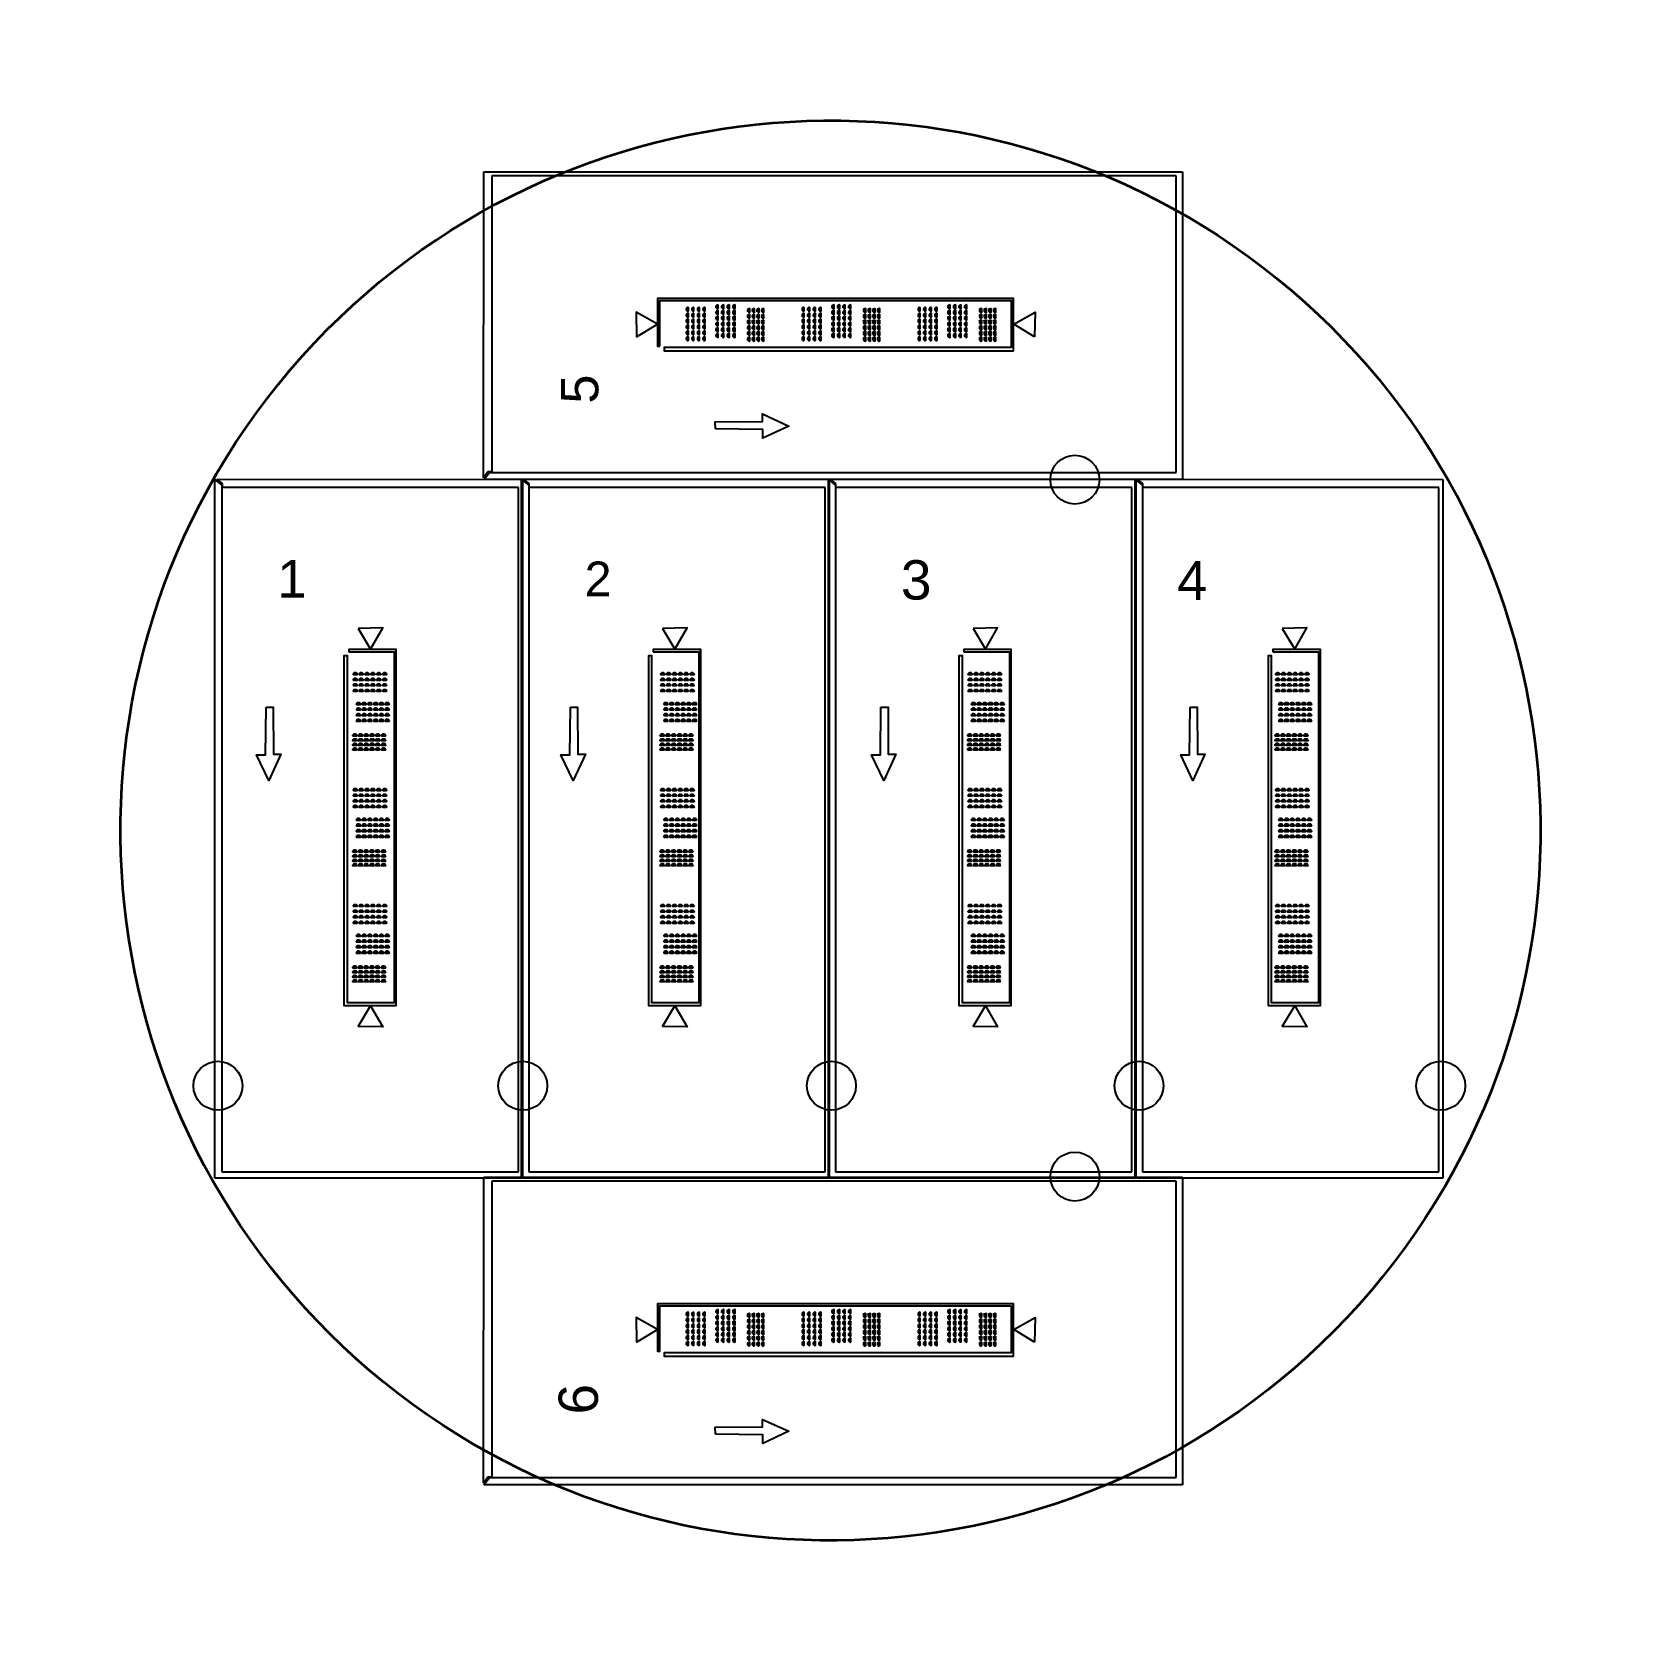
# Model space of a CAD drawing. Header units: inches. Extents: x -42 to 72, y -34 to 80.
import ezdxf

# ---------------------------------------------------------------- set-up
doc = ezdxf.new("R2010")
doc.units = ezdxf.units.IN
doc.header["$MEASUREMENT"] = 0
doc.layers.add('Layer 1', color=7, linetype='Continuous')
doc.styles.add('Annotative', font='arial.ttf')
doc.styles.get("Standard").update_dxf_attribs({"font": 'arial.ttf'})

msp = doc.modelspace()

# ---------------------------------------------------------------- texts
at = {"attachment_point": 1, "rotation": 90}
for s, width, insert, char_height in [('5', 1.2874, (-4.61, 53.4), 2.68), ('6', 0.5399, (-4.77, -18.93), 2.81)]:
    msp.add_mtext_dynamic_manual_height_columns(s, width=width, gutter_width=1, heights=[0], dxfattribs=dict(at, insert=insert, char_height=char_height))
at = {"insert": (-27.58, 42.21), "char_height": 2.6832, "attachment_point": 1, "style": 'Annotative'}
msp.add_mtext_dynamic_manual_height_columns('\\pi-5.3663,l8.0495,t5.3663;{\\T1.65;1}', width=1.1966, gutter_width=1, heights=[1.44], dxfattribs=at)
at = {"attachment_point": 1}
for s, width, insert, char_height in [('2', 0.8794, (-2.91, 42.1), 2.48), ('3', 0.9195, (19.72, 42.2), 2.82)]:
    msp.add_mtext_dynamic_manual_height_columns(s, width=width, gutter_width=1, heights=[0], dxfattribs=dict(at, insert=insert, char_height=char_height))
at = {"insert": (39.48, 42.14), "char_height": 2.78, "attachment_point": 1}
msp.add_mtext('4', dxfattribs=at)

# ---------------------------------------------------------------- blocks, each defined once
blk = doc.blocks.new('*U2206')
blk.add_lwpolyline([(0, 0), (0, 0), (0, 0)], close=True)
blk = doc.blocks.new('*U2207')
at = {"color": 0, "linetype": 'ByBlock', "lineweight": -2, "transparency": 16777216}
for p in [(0, 0), (0.0014, 0), (0.0028, 0), (0.0042, 0), (0.0056, 0), (0.007, 0), (0.0084, 0), (0.0098, 0), (0.0112, 0), (0.0126, 0), (0.014, 0), (0.0154, 0), (0.0168, 0), (0.0182, 0), (0.0196, 0), (0.021, 0), (0.0224, 0), (0.0238, 0), (0.0252, 0), (0.0266, 0), (0.028, 0), (0.0294, 0), (0.0308, 0), (0.0322, 0), (0.0336, 0), (0.035, 0), (0.0364, 0), (0.0378, 0), (0.0392, 0), (0.0406, 0), (0.042, 0), (0.0434, 0), (0.0448, 0), (0.0462, 0), (0.0476, 0), (0.049, 0), (0.0504, 0), (0.0518, 0), (0.0532, 0), (0.0546, 0), (0.056, 0), (0.0574, 0), (0.0588, 0), (0.0602, 0), (0.0616, 0), (0.063, 0), (0.0644, 0), (0.0658, 0), (0.0672, 0), (0.0686, 0), (0.07, 0), (0.0714, 0), (0.0728, 0), (0.0742, 0), (0.0756, 0), (0.077, 0), (0.0784, 0), (0.0798, 0), (0.0812, 0), (0.0826, 0), (0.084, 0), (0.0854, 0), (0.0868, 0), (0.0882, 0), (0.0896, 0), (0.091, 0), (0.0924, 0), (0.0938, 0), (0.0952, 0), (0.0966, 0), (0.098, 0), (0.0994, 0), (0.1008, 0), (0.1022, 0), (0.1036, 0), (0.105, 0), (0.1064, 0), (0.1078, 0), (0.1092, 0), (0.1106, 0), (0.112, 0), (0.1134, 0), (0.1148, 0), (0.1162, 0), (0.1176, 0), (0.119, 0), (0.1204, 0), (0.1218, 0), (0.1232, 0), (0.1246, 0), (0.126, 0)]:
    blk.add_blockref('*U2206', p, dxfattribs=at)
blk = doc.blocks.new('*U2154')
blk.add_lwpolyline([(0, 0), (0, 0), (0, 0)], close=True)
blk = doc.blocks.new('*U2155')
at = {"color": 0, "linetype": 'ByBlock', "lineweight": -2, "transparency": 16777216}
for p in [(0, 0), (0.0014, 0), (0.0028, 0), (0.0042, 0), (0.0056, 0), (0.007, 0), (0.0084, 0), (0.0098, 0), (0.0112, 0), (0.0126, 0), (0.014, 0), (0.0154, 0), (0.0168, 0), (0.0182, 0), (0.0196, 0), (0.021, 0), (0.0224, 0), (0.0238, 0), (0.0252, 0), (0.0266, 0), (0.028, 0), (0.0294, 0), (0.0308, 0), (0.0322, 0), (0.0336, 0), (0.035, 0), (0.0364, 0), (0.0378, 0), (0.0392, 0), (0.0406, 0), (0.042, 0), (0.0434, 0), (0.0448, 0), (0.0462, 0), (0.0476, 0), (0.049, 0), (0.0504, 0), (0.0518, 0), (0.0532, 0), (0.0546, 0), (0.056, 0), (0.0574, 0), (0.0588, 0), (0.0602, 0), (0.0616, 0), (0.063, 0), (0.0644, 0), (0.0658, 0), (0.0672, 0), (0.0686, 0), (0.07, 0), (0.0714, 0), (0.0728, 0), (0.0742, 0), (0.0756, 0), (0.077, 0), (0.0784, 0), (0.0798, 0), (0.0812, 0), (0.0826, 0), (0.084, 0), (0.0854, 0), (0.0868, 0), (0.0882, 0), (0.0896, 0), (0.091, 0), (0.0924, 0), (0.0938, 0), (0.0952, 0), (0.0966, 0), (0.098, 0), (0.0994, 0), (0.1008, 0), (0.1022, 0), (0.1036, 0), (0.105, 0), (0.1064, 0), (0.1078, 0), (0.1092, 0), (0.1106, 0), (0.112, 0), (0.1134, 0), (0.1148, 0), (0.1162, 0), (0.1176, 0), (0.119, 0), (0.1204, 0), (0.1218, 0), (0.1232, 0), (0.1246, 0), (0.126, 0), (0.1274, 0), (0.1288, 0), (0.1302, 0), (0.1316, 0), (0.133, 0), (0.1344, 0), (0.1358, 0), (0.1372, 0), (0.1386, 0), (0.14, 0), (0.1414, 0), (0.1428, 0), (0.1442, 0), (0.1456, 0), (0.147, 0), (0.1484, 0), (0.1498, 0), (0.1512, 0), (0.1526, 0), (0.154, 0), (0.1554, 0), (0.1568, 0), (0.1582, 0), (0.1596, 0), (0.161, 0), (0.1624, 0), (0.1638, 0), (0.1652, 0), (0.1666, 0)]:
    blk.add_blockref('*U2154', p, dxfattribs=at)
blk = doc.blocks.new('*U2200')
blk.add_lwpolyline([(0, 0), (0, 0), (0, 0)], close=True)
blk = doc.blocks.new('*U2201')
at = {"color": 0, "linetype": 'ByBlock', "lineweight": -2, "transparency": 16777216}
for p in [(0, 0), (0.0014, 0), (0.0028, 0), (0.0042, 0), (0.0056, 0), (0.007, 0), (0.0084, 0), (0.0098, 0), (0.0112, 0), (0.0126, 0), (0.014, 0), (0.0154, 0), (0.0168, 0), (0.0182, 0), (0.0196, 0), (0.021, 0), (0.0224, 0), (0.0238, 0), (0.0252, 0), (0.0266, 0), (0.028, 0), (0.0294, 0), (0.0308, 0), (0.0322, 0), (0.0336, 0), (0.035, 0), (0.0364, 0), (0.0378, 0), (0.0392, 0), (0.0406, 0), (0.042, 0), (0.0434, 0), (0.0448, 0), (0.0462, 0), (0.0476, 0), (0.049, 0), (0.0504, 0), (0.0518, 0), (0.0532, 0), (0.0546, 0), (0.056, 0), (0.0574, 0), (0.0588, 0), (0.0602, 0), (0.0616, 0), (0.063, 0), (0.0644, 0), (0.0658, 0), (0.0672, 0), (0.0686, 0), (0.07, 0), (0.0714, 0), (0.0728, 0), (0.0742, 0), (0.0756, 0), (0.077, 0), (0.0784, 0), (0.0798, 0), (0.0812, 0), (0.0826, 0), (0.084, 0), (0.0854, 0), (0.0868, 0), (0.0882, 0), (0.0896, 0), (0.091, 0), (0.0924, 0), (0.0938, 0), (0.0952, 0), (0.0966, 0), (0.098, 0), (0.0994, 0), (0.1008, 0), (0.1022, 0), (0.1036, 0), (0.105, 0), (0.1064, 0), (0.1078, 0), (0.1092, 0), (0.1106, 0), (0.112, 0), (0.1134, 0), (0.1148, 0), (0.1162, 0), (0.1176, 0), (0.119, 0), (0.1204, 0), (0.1218, 0), (0.1232, 0), (0.1246, 0), (0.126, 0), (0.1274, 0), (0.1288, 0), (0.1302, 0), (0.1316, 0), (0.133, 0), (0.1344, 0), (0.1358, 0), (0.1372, 0), (0.1386, 0), (0.14, 0), (0.1414, 0), (0.1428, 0), (0.1442, 0), (0.1456, 0), (0.147, 0), (0.1484, 0), (0.1498, 0), (0.1512, 0), (0.1526, 0), (0.154, 0), (0.1554, 0), (0.1568, 0), (0.1582, 0), (0.1596, 0), (0.161, 0), (0.1624, 0), (0.1638, 0), (0.1652, 0), (0.1666, 0), (0.168, 0), (0.1694, 0), (0.1708, 0), (0.1722, 0), (0.1736, 0), (0.175, 0), (0.1764, 0), (0.1778, 0), (0.1792, 0), (0.1806, 0), (0.182, 0), (0.1834, 0), (0.1848, 0), (0.1862, 0), (0.1876, 0), (0.189, 0), (0.1904, 0), (0.1918, 0), (0.1932, 0), (0.1946, 0), (0.196, 0), (0.1974, 0), (0.1988, 0), (0.2002, 0)]:
    blk.add_blockref('*U2200', p, dxfattribs=at)
blk = doc.blocks.new('*U2165')
blk.add_lwpolyline([(0, 0), (0, 0), (0, 0)], close=True)
blk = doc.blocks.new('*U2166')
at = {"color": 0, "linetype": 'ByBlock', "lineweight": -2, "transparency": 16777216}
for p in [(0, 0), (0.0014, 0), (0.0028, 0), (0.0042, 0), (0.0056, 0), (0.007, 0), (0.0084, 0), (0.0098, 0), (0.0112, 0), (0.0126, 0), (0.014, 0), (0.0154, 0), (0.0168, 0), (0.0182, 0), (0.0196, 0), (0.021, 0), (0.0224, 0), (0.0238, 0), (0.0252, 0), (0.0266, 0), (0.028, 0), (0.0294, 0), (0.0308, 0), (0.0322, 0), (0.0336, 0), (0.035, 0), (0.0364, 0), (0.0378, 0), (0.0392, 0), (0.0406, 0), (0.042, 0), (0.0434, 0), (0.0448, 0), (0.0462, 0), (0.0476, 0), (0.049, 0), (0.0504, 0), (0.0518, 0), (0.0532, 0), (0.0546, 0), (0.056, 0), (0.0574, 0), (0.0588, 0), (0.0602, 0), (0.0616, 0), (0.063, 0), (0.0644, 0), (0.0658, 0), (0.0672, 0), (0.0686, 0), (0.07, 0), (0.0714, 0), (0.0728, 0), (0.0742, 0), (0.0756, 0), (0.077, 0), (0.0784, 0), (0.0798, 0), (0.0812, 0), (0.0826, 0), (0.084, 0), (0.0854, 0), (0.0868, 0), (0.0882, 0), (0.0896, 0), (0.091, 0), (0.0924, 0), (0.0938, 0), (0.0952, 0), (0.0966, 0), (0.098, 0), (0.0994, 0), (0.1008, 0), (0.1022, 0), (0.1036, 0), (0.105, 0), (0.1064, 0), (0.1078, 0), (0.1092, 0), (0.1106, 0), (0.112, 0), (0.1134, 0), (0.1148, 0), (0.1162, 0), (0.1176, 0), (0.119, 0), (0.1204, 0), (0.1218, 0), (0.1232, 0), (0.1246, 0), (0.126, 0), (0.1274, 0), (0.1288, 0), (0.1302, 0), (0.1316, 0), (0.133, 0), (0.1344, 0), (0.1358, 0), (0.1372, 0), (0.1386, 0), (0.14, 0), (0.1414, 0), (0.1428, 0), (0.1442, 0), (0.1456, 0), (0.147, 0), (0.1484, 0), (0.1498, 0), (0.1512, 0), (0.1526, 0), (0.154, 0), (0.1554, 0), (0.1568, 0), (0.1582, 0), (0.1596, 0), (0.161, 0), (0.1624, 0), (0.1638, 0), (0.1652, 0), (0.1666, 0), (0.168, 0), (0.1694, 0), (0.1708, 0), (0.1722, 0), (0.1736, 0), (0.175, 0), (0.1764, 0), (0.1778, 0), (0.1792, 0), (0.1806, 0), (0.182, 0), (0.1834, 0), (0.1848, 0), (0.1862, 0), (0.1876, 0), (0.189, 0), (0.1904, 0), (0.1918, 0), (0.1932, 0), (0.1946, 0), (0.196, 0), (0.1974, 0), (0.1988, 0), (0.2002, 0), (0.2016, 0), (0.203, 0), (0.2044, 0), (0.2058, 0), (0.2072, 0), (0.2086, 0), (0.21, 0), (0.2114, 0), (0.2128, 0), (0.2142, 0), (0.2156, 0), (0.217, 0), (0.2184, 0), (0.2198, 0), (0.2212, 0), (0.2226, 0), (0.224, 0), (0.2254, 0), (0.2268, 0)]:
    blk.add_blockref('*U2165', p, dxfattribs=at)
blk = doc.blocks.new('*U2204')
blk.add_lwpolyline([(0, 0), (0, 0), (0, 0)], close=True)
blk = doc.blocks.new('*U2205')
at = {"color": 0, "linetype": 'ByBlock', "lineweight": -2, "transparency": 16777216}
for p in [(0, 0), (0.0014, 0), (0.0028, 0), (0.0042, 0), (0.0056, 0), (0.007, 0), (0.0084, 0), (0.0098, 0), (0.0112, 0), (0.0126, 0), (0.014, 0), (0.0154, 0), (0.0168, 0), (0.0182, 0), (0.0196, 0), (0.021, 0), (0.0224, 0), (0.0238, 0), (0.0252, 0), (0.0266, 0), (0.028, 0), (0.0294, 0), (0.0308, 0), (0.0322, 0), (0.0336, 0), (0.035, 0), (0.0364, 0), (0.0378, 0), (0.0392, 0), (0.0406, 0), (0.042, 0), (0.0434, 0), (0.0448, 0), (0.0462, 0), (0.0476, 0), (0.049, 0), (0.0504, 0), (0.0518, 0), (0.0532, 0), (0.0546, 0), (0.056, 0), (0.0574, 0), (0.0588, 0), (0.0602, 0), (0.0616, 0), (0.063, 0), (0.0644, 0), (0.0658, 0), (0.0672, 0), (0.0686, 0), (0.07, 0), (0.0714, 0), (0.0728, 0), (0.0742, 0), (0.0756, 0), (0.077, 0), (0.0784, 0), (0.0798, 0), (0.0812, 0), (0.0826, 0), (0.084, 0), (0.0854, 0), (0.0868, 0), (0.0882, 0), (0.0896, 0), (0.091, 0), (0.0924, 0), (0.0938, 0), (0.0952, 0), (0.0966, 0), (0.098, 0), (0.0994, 0), (0.1008, 0), (0.1022, 0), (0.1036, 0), (0.105, 0), (0.1064, 0), (0.1078, 0), (0.1092, 0), (0.1106, 0), (0.112, 0), (0.1134, 0), (0.1148, 0), (0.1162, 0), (0.1176, 0), (0.119, 0), (0.1204, 0), (0.1218, 0), (0.1232, 0), (0.1246, 0), (0.126, 0), (0.1274, 0), (0.1288, 0), (0.1302, 0), (0.1316, 0), (0.133, 0), (0.1344, 0), (0.1358, 0), (0.1372, 0), (0.1386, 0), (0.14, 0), (0.1414, 0), (0.1428, 0), (0.1442, 0), (0.1456, 0), (0.147, 0), (0.1484, 0), (0.1498, 0), (0.1512, 0), (0.1526, 0), (0.154, 0), (0.1554, 0), (0.1568, 0), (0.1582, 0), (0.1596, 0), (0.161, 0), (0.1624, 0), (0.1638, 0), (0.1652, 0), (0.1666, 0), (0.168, 0), (0.1694, 0), (0.1708, 0), (0.1722, 0), (0.1736, 0), (0.175, 0), (0.1764, 0), (0.1778, 0), (0.1792, 0), (0.1806, 0), (0.182, 0), (0.1834, 0), (0.1848, 0), (0.1862, 0), (0.1876, 0), (0.189, 0), (0.1904, 0), (0.1918, 0), (0.1932, 0), (0.1946, 0), (0.196, 0), (0.1974, 0), (0.1988, 0), (0.2002, 0), (0.2016, 0), (0.203, 0), (0.2044, 0), (0.2058, 0), (0.2072, 0), (0.2086, 0), (0.21, 0), (0.2114, 0), (0.2128, 0), (0.2142, 0), (0.2156, 0), (0.217, 0), (0.2184, 0), (0.2198, 0), (0.2212, 0), (0.2226, 0), (0.224, 0), (0.2254, 0), (0.2268, 0), (0.2282, 0), (0.2296, 0), (0.231, 0), (0.2324, 0), (0.2338, 0), (0.2352, 0), (0.2366, 0), (0.238, 0), (0.2394, 0), (0.2408, 0), (0.2422, 0), (0.2436, 0), (0.245, 0), (0.2464, 0)]:
    blk.add_blockref('*U2204', p, dxfattribs=at)
blk = doc.blocks.new('*U2202')
blk.add_lwpolyline([(0, 0), (0, 0), (0, 0)], close=True)
blk = doc.blocks.new('*U2203')
at = {"color": 0, "linetype": 'ByBlock', "lineweight": -2, "transparency": 16777216}
for p in [(0, 0), (0.0014, 0), (0.0028, 0), (0.0042, 0), (0.0056, 0), (0.007, 0), (0.0084, 0), (0.0098, 0), (0.0112, 0), (0.0126, 0), (0.014, 0), (0.0154, 0), (0.0168, 0), (0.0182, 0), (0.0196, 0), (0.021, 0), (0.0224, 0), (0.0238, 0), (0.0252, 0), (0.0266, 0), (0.028, 0), (0.0294, 0), (0.0308, 0), (0.0322, 0), (0.0336, 0), (0.035, 0), (0.0364, 0), (0.0378, 0), (0.0392, 0), (0.0406, 0), (0.042, 0), (0.0434, 0), (0.0448, 0), (0.0462, 0), (0.0476, 0), (0.049, 0), (0.0504, 0), (0.0518, 0), (0.0532, 0), (0.0546, 0), (0.056, 0), (0.0574, 0), (0.0588, 0), (0.0602, 0), (0.0616, 0), (0.063, 0), (0.0644, 0), (0.0658, 0), (0.0672, 0), (0.0686, 0), (0.07, 0), (0.0714, 0), (0.0728, 0), (0.0742, 0), (0.0756, 0), (0.077, 0), (0.0784, 0), (0.0798, 0), (0.0812, 0), (0.0826, 0), (0.084, 0), (0.0854, 0), (0.0868, 0), (0.0882, 0), (0.0896, 0), (0.091, 0), (0.0924, 0), (0.0938, 0), (0.0952, 0), (0.0966, 0), (0.098, 0), (0.0994, 0), (0.1008, 0), (0.1022, 0), (0.1036, 0), (0.105, 0), (0.1064, 0), (0.1078, 0), (0.1092, 0), (0.1106, 0), (0.112, 0), (0.1134, 0), (0.1148, 0), (0.1162, 0), (0.1176, 0), (0.119, 0), (0.1204, 0), (0.1218, 0), (0.1232, 0), (0.1246, 0), (0.126, 0), (0.1274, 0), (0.1288, 0), (0.1302, 0), (0.1316, 0), (0.133, 0), (0.1344, 0), (0.1358, 0), (0.1372, 0), (0.1386, 0), (0.14, 0), (0.1414, 0), (0.1428, 0), (0.1442, 0), (0.1456, 0), (0.147, 0), (0.1484, 0), (0.1498, 0), (0.1512, 0), (0.1526, 0), (0.154, 0), (0.1554, 0), (0.1568, 0), (0.1582, 0), (0.1596, 0), (0.161, 0), (0.1624, 0), (0.1638, 0), (0.1652, 0), (0.1666, 0), (0.168, 0), (0.1694, 0), (0.1708, 0), (0.1722, 0), (0.1736, 0), (0.175, 0), (0.1764, 0), (0.1778, 0), (0.1792, 0), (0.1806, 0), (0.182, 0), (0.1834, 0), (0.1848, 0), (0.1862, 0), (0.1876, 0), (0.189, 0), (0.1904, 0), (0.1918, 0), (0.1932, 0), (0.1946, 0), (0.196, 0), (0.1974, 0), (0.1988, 0), (0.2002, 0), (0.2016, 0), (0.203, 0), (0.2044, 0), (0.2058, 0), (0.2072, 0), (0.2086, 0), (0.21, 0), (0.2114, 0), (0.2128, 0), (0.2142, 0), (0.2156, 0), (0.217, 0), (0.2184, 0), (0.2198, 0), (0.2212, 0), (0.2226, 0), (0.224, 0), (0.2254, 0), (0.2268, 0), (0.2282, 0), (0.2296, 0), (0.231, 0), (0.2324, 0), (0.2338, 0), (0.2352, 0), (0.2366, 0), (0.238, 0), (0.2394, 0), (0.2408, 0), (0.2422, 0), (0.2436, 0), (0.245, 0), (0.2464, 0), (0.2478, 0), (0.2492, 0), (0.2506, 0), (0.252, 0), (0.2534, 0), (0.2548, 0), (0.2562, 0), (0.2576, 0), (0.259, 0), (0.2604, 0), (0.2618, 0), (0.2632, 0), (0.2646, 0), (0.266, 0), (0.2674, 0), (0.2688, 0), (0.2702, 0), (0.2716, 0), (0.273, 0), (0.2744, 0), (0.2758, 0), (0.2772, 0)]:
    blk.add_blockref('*U2202', p, dxfattribs=at)
blk = doc.blocks.new('*U2137')
for points in [[(-0.12, 0), (-0.12, 0), (-0.12, -0.02), (0.11, -0.02), (0.11, 0), (0.11, 0), (0.11, -0.02), (-0.12, -0.02), (-0.12, 0)], [(-0.11, 0.03), (-0.1, 0.03), (-0.1, 0), (0.1, 0), (0.1, 0.03), (0.1, 0.03), (0.1, 0), (-0.11, 0), (-0.11, 0.03)], [(-0.09, 0.04), (-0.09, 0.04), (-0.09, 0.03), (0.08, 0.03), (0.08, 0.04), (0.08, 0.04), (0.08, 0.02), (-0.09, 0.02), (-0.09, 0.04)], [(-0.07, 0.06), (-0.07, 0.06), (-0.07, 0.05), (0.06, 0.05), (0.06, 0.06), (0.06, 0.06), (0.06, 0.05), (-0.07, 0.05), (-0.07, 0.06)], [(-0.14, -0.04), (-0.14, -0.04), (-0.14, -0.06), (0.14, -0.06), (0.14, -0.04), (0.14, -0.04), (0.14, -0.06), (-0.14, -0.06), (-0.14, -0.04)], [(-0.13, -0.02), (-0.13, -0.02), (-0.13, -0.04), (0.12, -0.04), (0.12, -0.02), (0.12, -0.02), (0.12, -0.04), (-0.13, -0.04), (-0.13, -0.02)]]:
    blk.add_lwpolyline(points)
blk.add_lwpolyline([(-0.07, 0.05), (-0.07, 0.05), (-0.07, 0.05)], close=True)
for name, p in [('*U2201', (-0.1, 0.01)), ('*U2155', (-0.09, 0.03)), ('*U2207', (-0.07, 0.05)), ('*U2203', (-0.14, -0.06)), ('*U2205', (-0.13, -0.04)), ('*U2166', (-0.12, -0.02))]:
    blk.add_blockref(name, p)
blk = doc.blocks.new('*U2138')
at = {"color": 0, "linetype": 'ByBlock', "lineweight": -2, "transparency": 16777216}
for p in [(0, 1.2), (0.42, 1.2), (0.84, 1.2), (1.26, 1.2), (1.68, 1.2), (2.1, 1.2), (0, 0.8), (0, 0.4), (0, 0), (0.42, 0.8), (0.42, 0.4), (0.42, 0), (0.84, 0.8), (0.84, 0.4), (0.84, 0), (1.26, 0.8), (1.26, 0.4), (1.26, 0), (1.68, 0.8), (1.68, 0.4), (1.68, 0), (2.1, 0.8), (2.1, 0.4), (2.1, 0)]:
    blk.add_blockref('*U2137', p, dxfattribs=at)
blk = doc.blocks.new('*U2184')
blk.add_lwpolyline([(0, 0), (0, 0), (0, 0), (0, 0)], close=True)
blk = doc.blocks.new('*U2185')
at = {"color": 0, "linetype": 'ByBlock', "lineweight": -2, "transparency": 16777216}
for p in [(0, 0), (0.0027, 0), (0.0054, 0), (0.0081, 0), (0.0108, 0), (0.0135, 0), (0.0162, 0), (0.0189, 0), (0.0216, 0), (0.0243, 0), (0.027, 0), (0.0297, 0), (0.0324, 0), (0.0351, 0), (0.0378, 0), (0.0405, 0), (0.0432, 0), (0.0459, 0), (0.0486, 0), (0.0513, 0), (0.054, 0), (0.0567, 0), (0.0594, 0), (0.0621, 0), (0.0648, 0), (0.0675, 0), (0.0702, 0), (0.0729, 0), (0.0756, 0), (0.0783, 0), (0.081, 0), (0.0837, 0), (0.0864, 0), (0.0891, 0), (0.0918, 0), (0.0945, 0), (0.0972, 0), (0.0999, 0), (0.1026, 0), (0.1053, 0), (0.108, 0), (0.1107, 0), (0.1134, 0), (0.1161, 0), (0.1188, 0), (0.1215, 0), (0.1242, 0)]:
    blk.add_blockref('*U2184', p, dxfattribs=at)
blk = doc.blocks.new('*U2160')
blk.add_lwpolyline([(0, 0), (0, 0), (0, 0), (0, 0)], close=True)
blk = doc.blocks.new('*U2198')
at = {"color": 0, "linetype": 'ByBlock', "lineweight": -2, "transparency": 16777216}
for p in [(0, 0), (0.0027, 0), (0.0054, 0), (0.0081, 0), (0.0108, 0), (0.0135, 0), (0.0162, 0), (0.0189, 0), (0.0216, 0), (0.0243, 0), (0.027, 0), (0.0297, 0), (0.0324, 0), (0.0351, 0), (0.0378, 0), (0.0405, 0), (0.0432, 0), (0.0459, 0), (0.0486, 0), (0.0513, 0), (0.054, 0), (0.0567, 0), (0.0594, 0), (0.0621, 0), (0.0648, 0), (0.0675, 0), (0.0702, 0), (0.0729, 0), (0.0756, 0), (0.0783, 0), (0.081, 0), (0.0837, 0), (0.0864, 0), (0.0891, 0), (0.0918, 0), (0.0945, 0), (0.0972, 0), (0.0999, 0), (0.1026, 0), (0.1053, 0), (0.108, 0), (0.1107, 0), (0.1134, 0), (0.1161, 0), (0.1188, 0), (0.1215, 0), (0.1242, 0), (0.1269, 0), (0.1296, 0), (0.1323, 0), (0.135, 0), (0.1377, 0), (0.1404, 0), (0.1431, 0), (0.1458, 0), (0.1485, 0), (0.1512, 0), (0.1539, 0), (0.1566, 0), (0.1593, 0), (0.162, 0), (0.1647, 0), (0.1674, 0), (0.1701, 0), (0.1728, 0), (0.1755, 0), (0.1782, 0), (0.1809, 0), (0.1836, 0), (0.1863, 0), (0.189, 0), (0.1917, 0), (0.1944, 0), (0.1971, 0), (0.1998, 0), (0.2025, 0), (0.2052, 0), (0.2079, 0), (0.2106, 0), (0.2133, 0), (0.216, 0), (0.2187, 0), (0.2214, 0), (0.2241, 0), (0.2268, 0), (0.2295, 0), (0.2322, 0), (0.2349, 0), (0.2376, 0), (0.2403, 0)]:
    blk.add_blockref('*U2160', p, dxfattribs=at)
blk = doc.blocks.new('*U2161')
blk.add_lwpolyline([(0, 0), (0, 0), (0, 0), (0, 0)], close=True)
blk = doc.blocks.new('*U2162')
at = {"color": 0, "linetype": 'ByBlock', "lineweight": -2, "transparency": 16777216}
for p in [(0, 0), (0.0027, 0), (0.0054, 0), (0.0081, 0), (0.0108, 0), (0.0135, 0), (0.0162, 0), (0.0189, 0), (0.0216, 0), (0.0243, 0), (0.027, 0), (0.0297, 0), (0.0324, 0), (0.0351, 0), (0.0378, 0), (0.0405, 0), (0.0432, 0), (0.0459, 0), (0.0486, 0), (0.0513, 0), (0.054, 0), (0.0567, 0), (0.0594, 0), (0.0621, 0), (0.0648, 0), (0.0675, 0), (0.0702, 0), (0.0729, 0), (0.0756, 0), (0.0783, 0), (0.081, 0), (0.0837, 0), (0.0864, 0), (0.0891, 0), (0.0918, 0), (0.0945, 0), (0.0972, 0), (0.0999, 0), (0.1026, 0), (0.1053, 0), (0.108, 0), (0.1107, 0), (0.1134, 0), (0.1161, 0), (0.1188, 0), (0.1215, 0), (0.1242, 0), (0.1269, 0), (0.1296, 0), (0.1323, 0), (0.135, 0), (0.1377, 0), (0.1404, 0), (0.1431, 0), (0.1458, 0), (0.1485, 0), (0.1512, 0), (0.1539, 0), (0.1566, 0), (0.1593, 0), (0.162, 0), (0.1647, 0), (0.1674, 0), (0.1701, 0), (0.1728, 0), (0.1755, 0), (0.1782, 0), (0.1809, 0), (0.1836, 0), (0.1863, 0), (0.189, 0), (0.1917, 0), (0.1944, 0), (0.1971, 0), (0.1998, 0), (0.2025, 0), (0.2052, 0), (0.2079, 0), (0.2106, 0), (0.2133, 0), (0.216, 0), (0.2187, 0), (0.2214, 0), (0.2241, 0), (0.2268, 0), (0.2295, 0), (0.2322, 0), (0.2349, 0), (0.2376, 0), (0.2403, 0), (0.243, 0), (0.2457, 0), (0.2484, 0), (0.2511, 0), (0.2538, 0), (0.2565, 0), (0.2592, 0), (0.2619, 0), (0.2646, 0), (0.2673, 0), (0.27, 0), (0.2727, 0)]:
    blk.add_blockref('*U2161', p, dxfattribs=at)
blk = doc.blocks.new('*U2163')
blk.add_lwpolyline([(0, 0), (0, 0), (0, 0), (0, 0)], close=True)
blk = doc.blocks.new('*U2164')
at = {"color": 0, "linetype": 'ByBlock', "lineweight": -2, "transparency": 16777216}
for p in [(0, 0), (0.0027, 0), (0.0054, 0), (0.0081, 0), (0.0108, 0), (0.0135, 0), (0.0162, 0), (0.0189, 0), (0.0216, 0), (0.0243, 0), (0.027, 0), (0.0297, 0), (0.0324, 0), (0.0351, 0), (0.0378, 0), (0.0405, 0), (0.0432, 0), (0.0459, 0), (0.0486, 0), (0.0513, 0), (0.054, 0), (0.0567, 0), (0.0594, 0), (0.0621, 0), (0.0648, 0), (0.0675, 0), (0.0702, 0), (0.0729, 0), (0.0756, 0), (0.0783, 0), (0.081, 0), (0.0837, 0), (0.0864, 0), (0.0891, 0), (0.0918, 0), (0.0945, 0), (0.0972, 0), (0.0999, 0), (0.1026, 0), (0.1053, 0), (0.108, 0), (0.1107, 0), (0.1134, 0), (0.1161, 0), (0.1188, 0), (0.1215, 0), (0.1242, 0), (0.1269, 0), (0.1296, 0), (0.1323, 0), (0.135, 0), (0.1377, 0), (0.1404, 0), (0.1431, 0), (0.1458, 0), (0.1485, 0), (0.1512, 0), (0.1539, 0), (0.1566, 0), (0.1593, 0), (0.162, 0), (0.1647, 0), (0.1674, 0), (0.1701, 0), (0.1728, 0), (0.1755, 0), (0.1782, 0), (0.1809, 0), (0.1836, 0), (0.1863, 0), (0.189, 0), (0.1917, 0), (0.1944, 0), (0.1971, 0), (0.1998, 0), (0.2025, 0), (0.2052, 0), (0.2079, 0), (0.2106, 0), (0.2133, 0), (0.216, 0), (0.2187, 0), (0.2214, 0), (0.2241, 0), (0.2268, 0)]:
    blk.add_blockref('*U2163', p, dxfattribs=at)
blk = doc.blocks.new('*U2186')
blk.add_lwpolyline([(0, 0), (0, 0), (0, 0), (0, 0)], close=True)
blk = doc.blocks.new('*U2187')
at = {"color": 0, "linetype": 'ByBlock', "lineweight": -2, "transparency": 16777216}
for p in [(0, 0), (0.0027, 0), (0.0054, 0), (0.0081, 0), (0.0108, 0), (0.0135, 0), (0.0162, 0), (0.0189, 0), (0.0216, 0), (0.0243, 0), (0.027, 0), (0.0297, 0), (0.0324, 0), (0.0351, 0), (0.0378, 0), (0.0405, 0), (0.0432, 0), (0.0459, 0), (0.0486, 0), (0.0513, 0), (0.054, 0), (0.0567, 0), (0.0594, 0), (0.0621, 0), (0.0648, 0), (0.0675, 0), (0.0702, 0), (0.0729, 0), (0.0756, 0), (0.0783, 0), (0.081, 0), (0.0837, 0), (0.0864, 0), (0.0891, 0), (0.0918, 0), (0.0945, 0), (0.0972, 0), (0.0999, 0), (0.1026, 0), (0.1053, 0), (0.108, 0), (0.1107, 0), (0.1134, 0), (0.1161, 0), (0.1188, 0), (0.1215, 0), (0.1242, 0), (0.1269, 0), (0.1296, 0), (0.1323, 0), (0.135, 0), (0.1377, 0), (0.1404, 0), (0.1431, 0), (0.1458, 0), (0.1485, 0), (0.1512, 0), (0.1539, 0), (0.1566, 0), (0.1593, 0), (0.162, 0), (0.1647, 0), (0.1674, 0), (0.1701, 0), (0.1728, 0), (0.1755, 0), (0.1782, 0), (0.1809, 0), (0.1836, 0), (0.1863, 0), (0.189, 0), (0.1917, 0), (0.1944, 0), (0.1971, 0), (0.1998, 0)]:
    blk.add_blockref('*U2186', p, dxfattribs=at)
blk = doc.blocks.new('*U2150')
blk.add_lwpolyline([(0, 0), (0, 0), (0, 0), (0, 0)], close=True)
blk = doc.blocks.new('*U2151')
at = {"color": 0, "linetype": 'ByBlock', "lineweight": -2, "transparency": 16777216}
for p in [(0, 0), (0.0027, 0), (0.0054, 0), (0.0081, 0), (0.0108, 0), (0.0135, 0), (0.0162, 0), (0.0189, 0), (0.0216, 0), (0.0243, 0), (0.027, 0), (0.0297, 0), (0.0324, 0), (0.0351, 0), (0.0378, 0), (0.0405, 0), (0.0432, 0), (0.0459, 0), (0.0486, 0), (0.0513, 0), (0.054, 0), (0.0567, 0), (0.0594, 0), (0.0621, 0), (0.0648, 0), (0.0675, 0), (0.0702, 0), (0.0729, 0), (0.0756, 0), (0.0783, 0), (0.081, 0), (0.0837, 0), (0.0864, 0), (0.0891, 0), (0.0918, 0), (0.0945, 0), (0.0972, 0), (0.0999, 0), (0.1026, 0), (0.1053, 0), (0.108, 0), (0.1107, 0), (0.1134, 0), (0.1161, 0), (0.1188, 0), (0.1215, 0), (0.1242, 0)]:
    blk.add_blockref('*U2150', p, dxfattribs=at)
blk = doc.blocks.new('*U2156')
blk.add_lwpolyline([(0, 0), (0, 0), (0, 0), (0, 0)], close=True)
blk = doc.blocks.new('*U2157')
at = {"color": 0, "linetype": 'ByBlock', "lineweight": -2, "transparency": 16777216}
for p in [(0, 0), (0.0027, 0), (0.0054, 0), (0.0081, 0), (0.0108, 0), (0.0135, 0), (0.0162, 0), (0.0189, 0), (0.0216, 0), (0.0243, 0), (0.027, 0), (0.0297, 0), (0.0324, 0), (0.0351, 0), (0.0378, 0), (0.0405, 0), (0.0432, 0), (0.0459, 0), (0.0486, 0), (0.0513, 0), (0.054, 0), (0.0567, 0), (0.0594, 0), (0.0621, 0), (0.0648, 0), (0.0675, 0), (0.0702, 0), (0.0729, 0), (0.0756, 0), (0.0783, 0), (0.081, 0), (0.0837, 0), (0.0864, 0), (0.0891, 0), (0.0918, 0), (0.0945, 0), (0.0972, 0), (0.0999, 0), (0.1026, 0), (0.1053, 0), (0.108, 0), (0.1107, 0), (0.1134, 0), (0.1161, 0), (0.1188, 0), (0.1215, 0), (0.1242, 0), (0.1269, 0), (0.1296, 0), (0.1323, 0), (0.135, 0), (0.1377, 0), (0.1404, 0), (0.1431, 0), (0.1458, 0), (0.1485, 0), (0.1512, 0), (0.1539, 0), (0.1566, 0), (0.1593, 0), (0.162, 0), (0.1647, 0), (0.1674, 0), (0.1701, 0), (0.1728, 0), (0.1755, 0), (0.1782, 0), (0.1809, 0), (0.1836, 0), (0.1863, 0), (0.189, 0), (0.1917, 0), (0.1944, 0), (0.1971, 0), (0.1998, 0), (0.2025, 0), (0.2052, 0), (0.2079, 0), (0.2106, 0), (0.2133, 0), (0.216, 0), (0.2187, 0), (0.2214, 0), (0.2241, 0), (0.2268, 0), (0.2295, 0), (0.2322, 0), (0.2349, 0), (0.2376, 0), (0.2403, 0)]:
    blk.add_blockref('*U2156', p, dxfattribs=at)
blk = doc.blocks.new('*U2188')
blk.add_lwpolyline([(0, 0), (0, 0), (0, 0), (0, 0)], close=True)
blk = doc.blocks.new('*U2189')
at = {"color": 0, "linetype": 'ByBlock', "lineweight": -2, "transparency": 16777216}
for p in [(0, 0), (0.0027, 0), (0.0054, 0), (0.0081, 0), (0.0108, 0), (0.0135, 0), (0.0162, 0), (0.0189, 0), (0.0216, 0), (0.0243, 0), (0.027, 0), (0.0297, 0), (0.0324, 0), (0.0351, 0), (0.0378, 0), (0.0405, 0), (0.0432, 0), (0.0459, 0), (0.0486, 0), (0.0513, 0), (0.054, 0), (0.0567, 0), (0.0594, 0), (0.0621, 0), (0.0648, 0), (0.0675, 0), (0.0702, 0), (0.0729, 0), (0.0756, 0), (0.0783, 0), (0.081, 0), (0.0837, 0), (0.0864, 0), (0.0891, 0), (0.0918, 0), (0.0945, 0), (0.0972, 0), (0.0999, 0), (0.1026, 0), (0.1053, 0), (0.108, 0), (0.1107, 0), (0.1134, 0), (0.1161, 0), (0.1188, 0), (0.1215, 0), (0.1242, 0), (0.1269, 0), (0.1296, 0), (0.1323, 0), (0.135, 0), (0.1377, 0), (0.1404, 0), (0.1431, 0), (0.1458, 0), (0.1485, 0), (0.1512, 0), (0.1539, 0), (0.1566, 0), (0.1593, 0), (0.162, 0), (0.1647, 0), (0.1674, 0), (0.1701, 0), (0.1728, 0), (0.1755, 0), (0.1782, 0), (0.1809, 0), (0.1836, 0), (0.1863, 0), (0.189, 0), (0.1917, 0), (0.1944, 0), (0.1971, 0), (0.1998, 0), (0.2025, 0), (0.2052, 0), (0.2079, 0), (0.2106, 0), (0.2133, 0), (0.216, 0), (0.2187, 0), (0.2214, 0), (0.2241, 0), (0.2268, 0), (0.2295, 0), (0.2322, 0), (0.2349, 0), (0.2376, 0), (0.2403, 0), (0.243, 0), (0.2457, 0), (0.2484, 0), (0.2511, 0), (0.2538, 0), (0.2565, 0), (0.2592, 0), (0.2619, 0), (0.2646, 0), (0.2673, 0), (0.27, 0), (0.2727, 0)]:
    blk.add_blockref('*U2188', p, dxfattribs=at)
blk = doc.blocks.new('*U2194')
blk.add_lwpolyline([(0, 0), (0, 0), (0, 0), (0, 0)], close=True)
blk = doc.blocks.new('*U2195')
at = {"color": 0, "linetype": 'ByBlock', "lineweight": -2, "transparency": 16777216}
for p in [(0, 0), (0.0027, 0), (0.0054, 0), (0.0081, 0), (0.0108, 0), (0.0135, 0), (0.0162, 0), (0.0189, 0), (0.0216, 0), (0.0243, 0), (0.027, 0), (0.0297, 0), (0.0324, 0), (0.0351, 0), (0.0378, 0), (0.0405, 0), (0.0432, 0), (0.0459, 0), (0.0486, 0), (0.0513, 0), (0.054, 0), (0.0567, 0), (0.0594, 0), (0.0621, 0), (0.0648, 0), (0.0675, 0), (0.0702, 0), (0.0729, 0), (0.0756, 0), (0.0783, 0), (0.081, 0), (0.0837, 0), (0.0864, 0), (0.0891, 0), (0.0918, 0), (0.0945, 0), (0.0972, 0), (0.0999, 0), (0.1026, 0), (0.1053, 0), (0.108, 0), (0.1107, 0), (0.1134, 0), (0.1161, 0), (0.1188, 0), (0.1215, 0), (0.1242, 0), (0.1269, 0), (0.1296, 0), (0.1323, 0), (0.135, 0), (0.1377, 0), (0.1404, 0), (0.1431, 0), (0.1458, 0), (0.1485, 0), (0.1512, 0), (0.1539, 0), (0.1566, 0), (0.1593, 0), (0.162, 0), (0.1647, 0), (0.1674, 0), (0.1701, 0), (0.1728, 0), (0.1755, 0), (0.1782, 0), (0.1809, 0), (0.1836, 0), (0.1863, 0), (0.189, 0), (0.1917, 0), (0.1944, 0), (0.1971, 0), (0.1998, 0), (0.2025, 0), (0.2052, 0), (0.2079, 0), (0.2106, 0), (0.2133, 0), (0.216, 0), (0.2187, 0), (0.2214, 0), (0.2241, 0), (0.2268, 0)]:
    blk.add_blockref('*U2194', p, dxfattribs=at)
blk = doc.blocks.new('*U2152')
blk.add_lwpolyline([(0, 0), (0, 0), (0, 0), (0, 0)], close=True)
blk = doc.blocks.new('*U2153')
at = {"color": 0, "linetype": 'ByBlock', "lineweight": -2, "transparency": 16777216}
for p in [(0, 0), (0.0027, 0), (0.0054, 0), (0.0081, 0), (0.0108, 0), (0.0135, 0), (0.0162, 0), (0.0189, 0), (0.0216, 0), (0.0243, 0), (0.027, 0), (0.0297, 0), (0.0324, 0), (0.0351, 0), (0.0378, 0), (0.0405, 0), (0.0432, 0), (0.0459, 0), (0.0486, 0), (0.0513, 0), (0.054, 0), (0.0567, 0), (0.0594, 0), (0.0621, 0), (0.0648, 0), (0.0675, 0), (0.0702, 0), (0.0729, 0), (0.0756, 0), (0.0783, 0), (0.081, 0), (0.0837, 0), (0.0864, 0), (0.0891, 0), (0.0918, 0), (0.0945, 0), (0.0972, 0), (0.0999, 0), (0.1026, 0), (0.1053, 0), (0.108, 0), (0.1107, 0), (0.1134, 0), (0.1161, 0), (0.1188, 0), (0.1215, 0), (0.1242, 0), (0.1269, 0), (0.1296, 0), (0.1323, 0), (0.135, 0), (0.1377, 0), (0.1404, 0), (0.1431, 0), (0.1458, 0), (0.1485, 0), (0.1512, 0), (0.1539, 0), (0.1566, 0), (0.1593, 0), (0.162, 0), (0.1647, 0), (0.1674, 0), (0.1701, 0), (0.1728, 0), (0.1755, 0), (0.1782, 0), (0.1809, 0), (0.1836, 0), (0.1863, 0), (0.189, 0), (0.1917, 0), (0.1944, 0), (0.1971, 0), (0.1998, 0)]:
    blk.add_blockref('*U2152', p, dxfattribs=at)
blk = doc.blocks.new('*U2180')
blk.add_lwpolyline([(0, 0), (0, 0), (0, 0)], close=True)
blk = doc.blocks.new('*U2181')
at = {"color": 0, "linetype": 'ByBlock', "lineweight": -2, "transparency": 16777216}
for p in [(0, 0), (0.0014, 0), (0.0028, 0), (0.0042, 0), (0.0056, 0), (0.007, 0), (0.0084, 0), (0.0098, 0), (0.0112, 0), (0.0126, 0), (0.014, 0), (0.0154, 0), (0.0168, 0), (0.0182, 0), (0.0196, 0), (0.021, 0), (0.0224, 0), (0.0238, 0), (0.0252, 0), (0.0266, 0), (0.028, 0), (0.0294, 0), (0.0308, 0), (0.0322, 0), (0.0336, 0), (0.035, 0), (0.0364, 0), (0.0378, 0), (0.0392, 0), (0.0406, 0), (0.042, 0), (0.0434, 0), (0.0448, 0), (0.0462, 0), (0.0476, 0), (0.049, 0), (0.0504, 0), (0.0518, 0), (0.0532, 0), (0.0546, 0), (0.056, 0), (0.0574, 0), (0.0588, 0), (0.0602, 0), (0.0616, 0), (0.063, 0), (0.0644, 0), (0.0658, 0), (0.0672, 0), (0.0686, 0), (0.07, 0), (0.0714, 0), (0.0728, 0), (0.0742, 0), (0.0756, 0), (0.077, 0), (0.0784, 0), (0.0798, 0), (0.0812, 0), (0.0826, 0), (0.084, 0), (0.0854, 0), (0.0868, 0), (0.0882, 0), (0.0896, 0), (0.091, 0), (0.0924, 0), (0.0938, 0), (0.0952, 0), (0.0966, 0), (0.098, 0), (0.0994, 0), (0.1008, 0), (0.1022, 0), (0.1036, 0), (0.105, 0), (0.1064, 0), (0.1078, 0), (0.1092, 0), (0.1106, 0), (0.112, 0), (0.1134, 0), (0.1148, 0), (0.1162, 0), (0.1176, 0), (0.119, 0), (0.1204, 0), (0.1218, 0), (0.1232, 0)]:
    blk.add_blockref('*U2180', p, dxfattribs=at)
blk = doc.blocks.new('*U2182')
blk.add_lwpolyline([(0, 0), (0, 0), (0, 0)], close=True)
blk = doc.blocks.new('*U2183')
at = {"color": 0, "linetype": 'ByBlock', "lineweight": -2, "transparency": 16777216}
for p in [(0, 0), (0.0014, 0), (0.0028, 0), (0.0042, 0), (0.0056, 0), (0.007, 0), (0.0084, 0), (0.0098, 0), (0.0112, 0), (0.0126, 0), (0.014, 0), (0.0154, 0), (0.0168, 0), (0.0182, 0), (0.0196, 0), (0.021, 0), (0.0224, 0), (0.0238, 0), (0.0252, 0), (0.0266, 0), (0.028, 0), (0.0294, 0), (0.0308, 0), (0.0322, 0), (0.0336, 0), (0.035, 0), (0.0364, 0), (0.0378, 0), (0.0392, 0), (0.0406, 0), (0.042, 0), (0.0434, 0), (0.0448, 0), (0.0462, 0), (0.0476, 0), (0.049, 0), (0.0504, 0), (0.0518, 0), (0.0532, 0), (0.0546, 0), (0.056, 0), (0.0574, 0), (0.0588, 0), (0.0602, 0), (0.0616, 0), (0.063, 0), (0.0644, 0), (0.0658, 0), (0.0672, 0), (0.0686, 0), (0.07, 0), (0.0714, 0), (0.0728, 0), (0.0742, 0), (0.0756, 0), (0.077, 0), (0.0784, 0), (0.0798, 0), (0.0812, 0), (0.0826, 0), (0.084, 0), (0.0854, 0), (0.0868, 0), (0.0882, 0), (0.0896, 0), (0.091, 0), (0.0924, 0), (0.0938, 0), (0.0952, 0), (0.0966, 0), (0.098, 0), (0.0994, 0), (0.1008, 0), (0.1022, 0), (0.1036, 0), (0.105, 0), (0.1064, 0), (0.1078, 0), (0.1092, 0), (0.1106, 0), (0.112, 0), (0.1134, 0), (0.1148, 0), (0.1162, 0), (0.1176, 0), (0.119, 0), (0.1204, 0), (0.1218, 0), (0.1232, 0), (0.1246, 0), (0.126, 0), (0.1274, 0), (0.1288, 0), (0.1302, 0), (0.1316, 0), (0.133, 0), (0.1344, 0), (0.1358, 0), (0.1372, 0), (0.1386, 0), (0.14, 0), (0.1414, 0), (0.1428, 0), (0.1442, 0), (0.1456, 0), (0.147, 0), (0.1484, 0), (0.1498, 0), (0.1512, 0), (0.1526, 0), (0.154, 0), (0.1554, 0), (0.1568, 0), (0.1582, 0), (0.1596, 0), (0.161, 0), (0.1624, 0), (0.1638, 0), (0.1652, 0), (0.1666, 0), (0.168, 0), (0.1694, 0), (0.1708, 0), (0.1722, 0), (0.1736, 0), (0.175, 0), (0.1764, 0), (0.1778, 0), (0.1792, 0), (0.1806, 0), (0.182, 0), (0.1834, 0), (0.1848, 0), (0.1862, 0), (0.1876, 0), (0.189, 0), (0.1904, 0), (0.1918, 0), (0.1932, 0), (0.1946, 0), (0.196, 0)]:
    blk.add_blockref('*U2182', p, dxfattribs=at)
blk = doc.blocks.new('*U2173')
blk.add_lwpolyline([(0, 0), (0, 0), (0, 0)], close=True)
blk = doc.blocks.new('*U2174')
at = {"color": 0, "linetype": 'ByBlock', "lineweight": -2, "transparency": 16777216}
for p in [(0, 0), (0.0014, 0), (0.0028, 0), (0.0042, 0), (0.0056, 0), (0.007, 0), (0.0084, 0), (0.0098, 0), (0.0112, 0), (0.0126, 0), (0.014, 0), (0.0154, 0), (0.0168, 0), (0.0182, 0), (0.0196, 0), (0.021, 0), (0.0224, 0), (0.0238, 0), (0.0252, 0), (0.0266, 0), (0.028, 0), (0.0294, 0), (0.0308, 0), (0.0322, 0), (0.0336, 0), (0.035, 0), (0.0364, 0), (0.0378, 0), (0.0392, 0), (0.0406, 0), (0.042, 0), (0.0434, 0), (0.0448, 0), (0.0462, 0), (0.0476, 0), (0.049, 0), (0.0504, 0), (0.0518, 0), (0.0532, 0), (0.0546, 0), (0.056, 0), (0.0574, 0), (0.0588, 0), (0.0602, 0), (0.0616, 0), (0.063, 0), (0.0644, 0), (0.0658, 0), (0.0672, 0), (0.0686, 0), (0.07, 0), (0.0714, 0), (0.0728, 0), (0.0742, 0), (0.0756, 0), (0.077, 0), (0.0784, 0), (0.0798, 0), (0.0812, 0), (0.0826, 0), (0.084, 0), (0.0854, 0), (0.0868, 0), (0.0882, 0), (0.0896, 0), (0.091, 0), (0.0924, 0), (0.0938, 0), (0.0952, 0), (0.0966, 0), (0.098, 0), (0.0994, 0), (0.1008, 0), (0.1022, 0), (0.1036, 0), (0.105, 0), (0.1064, 0), (0.1078, 0), (0.1092, 0), (0.1106, 0), (0.112, 0), (0.1134, 0), (0.1148, 0), (0.1162, 0), (0.1176, 0), (0.119, 0), (0.1204, 0), (0.1218, 0), (0.1232, 0), (0.1246, 0), (0.126, 0), (0.1274, 0), (0.1288, 0), (0.1302, 0), (0.1316, 0), (0.133, 0), (0.1344, 0), (0.1358, 0), (0.1372, 0), (0.1386, 0), (0.14, 0), (0.1414, 0), (0.1428, 0), (0.1442, 0), (0.1456, 0), (0.147, 0), (0.1484, 0), (0.1498, 0), (0.1512, 0), (0.1526, 0), (0.154, 0), (0.1554, 0), (0.1568, 0), (0.1582, 0), (0.1596, 0), (0.161, 0), (0.1624, 0), (0.1638, 0), (0.1652, 0), (0.1666, 0), (0.168, 0), (0.1694, 0), (0.1708, 0), (0.1722, 0), (0.1736, 0), (0.175, 0), (0.1764, 0), (0.1778, 0), (0.1792, 0), (0.1806, 0), (0.182, 0), (0.1834, 0), (0.1848, 0), (0.1862, 0), (0.1876, 0), (0.189, 0), (0.1904, 0), (0.1918, 0), (0.1932, 0), (0.1946, 0), (0.196, 0), (0.1974, 0), (0.1988, 0), (0.2002, 0), (0.2016, 0), (0.203, 0), (0.2044, 0), (0.2058, 0), (0.2072, 0), (0.2086, 0), (0.21, 0), (0.2114, 0), (0.2128, 0), (0.2142, 0), (0.2156, 0), (0.217, 0), (0.2184, 0), (0.2198, 0), (0.2212, 0)]:
    blk.add_blockref('*U2173', p, dxfattribs=at)
blk = doc.blocks.new('*U2190')
blk.add_lwpolyline([(0, 0), (0, 0), (0, 0)], close=True)
blk = doc.blocks.new('*U2191')
at = {"color": 0, "linetype": 'ByBlock', "lineweight": -2, "transparency": 16777216}
for p in [(0, 0), (0.0014, 0), (0.0028, 0), (0.0042, 0), (0.0056, 0), (0.007, 0), (0.0084, 0), (0.0098, 0), (0.0112, 0), (0.0126, 0), (0.014, 0), (0.0154, 0), (0.0168, 0), (0.0182, 0), (0.0196, 0), (0.021, 0), (0.0224, 0), (0.0238, 0), (0.0252, 0), (0.0266, 0), (0.028, 0), (0.0294, 0), (0.0308, 0), (0.0322, 0), (0.0336, 0), (0.035, 0), (0.0364, 0), (0.0378, 0), (0.0392, 0), (0.0406, 0), (0.042, 0), (0.0434, 0), (0.0448, 0), (0.0462, 0), (0.0476, 0), (0.049, 0), (0.0504, 0), (0.0518, 0), (0.0532, 0), (0.0546, 0), (0.056, 0), (0.0574, 0), (0.0588, 0), (0.0602, 0), (0.0616, 0), (0.063, 0), (0.0644, 0), (0.0658, 0), (0.0672, 0), (0.0686, 0), (0.07, 0), (0.0714, 0), (0.0728, 0), (0.0742, 0), (0.0756, 0), (0.077, 0), (0.0784, 0), (0.0798, 0), (0.0812, 0), (0.0826, 0), (0.084, 0), (0.0854, 0), (0.0868, 0), (0.0882, 0), (0.0896, 0), (0.091, 0), (0.0924, 0), (0.0938, 0), (0.0952, 0), (0.0966, 0), (0.098, 0), (0.0994, 0), (0.1008, 0), (0.1022, 0), (0.1036, 0), (0.105, 0), (0.1064, 0), (0.1078, 0), (0.1092, 0), (0.1106, 0), (0.112, 0), (0.1134, 0), (0.1148, 0), (0.1162, 0), (0.1176, 0), (0.119, 0), (0.1204, 0), (0.1218, 0), (0.1232, 0), (0.1246, 0), (0.126, 0), (0.1274, 0), (0.1288, 0), (0.1302, 0), (0.1316, 0), (0.133, 0), (0.1344, 0), (0.1358, 0), (0.1372, 0), (0.1386, 0), (0.14, 0), (0.1414, 0), (0.1428, 0), (0.1442, 0), (0.1456, 0), (0.147, 0), (0.1484, 0), (0.1498, 0), (0.1512, 0), (0.1526, 0), (0.154, 0), (0.1554, 0), (0.1568, 0), (0.1582, 0), (0.1596, 0), (0.161, 0), (0.1624, 0), (0.1638, 0), (0.1652, 0), (0.1666, 0), (0.168, 0), (0.1694, 0), (0.1708, 0), (0.1722, 0), (0.1736, 0), (0.175, 0), (0.1764, 0), (0.1778, 0), (0.1792, 0), (0.1806, 0), (0.182, 0), (0.1834, 0), (0.1848, 0), (0.1862, 0), (0.1876, 0), (0.189, 0), (0.1904, 0), (0.1918, 0), (0.1932, 0), (0.1946, 0), (0.196, 0), (0.1974, 0), (0.1988, 0), (0.2002, 0), (0.2016, 0), (0.203, 0), (0.2044, 0), (0.2058, 0), (0.2072, 0), (0.2086, 0), (0.21, 0), (0.2114, 0), (0.2128, 0), (0.2142, 0), (0.2156, 0), (0.217, 0), (0.2184, 0), (0.2198, 0), (0.2212, 0), (0.2226, 0), (0.224, 0), (0.2254, 0), (0.2268, 0), (0.2282, 0), (0.2296, 0), (0.231, 0), (0.2324, 0), (0.2338, 0), (0.2352, 0), (0.2366, 0), (0.238, 0), (0.2394, 0), (0.2408, 0), (0.2422, 0)]:
    blk.add_blockref('*U2190', p, dxfattribs=at)
blk = doc.blocks.new('*U2208')
blk.add_lwpolyline([(0, 0), (0, 0), (0, 0)], close=True)
blk = doc.blocks.new('*U2209')
at = {"color": 0, "linetype": 'ByBlock', "lineweight": -2, "transparency": 16777216}
for p in [(0, 0), (0.0014, 0), (0.0028, 0), (0.0042, 0), (0.0056, 0), (0.007, 0), (0.0084, 0), (0.0098, 0), (0.0112, 0), (0.0126, 0), (0.014, 0), (0.0154, 0), (0.0168, 0), (0.0182, 0), (0.0196, 0), (0.021, 0), (0.0224, 0), (0.0238, 0), (0.0252, 0), (0.0266, 0), (0.028, 0), (0.0294, 0), (0.0308, 0), (0.0322, 0), (0.0336, 0), (0.035, 0), (0.0364, 0), (0.0378, 0), (0.0392, 0), (0.0406, 0), (0.042, 0), (0.0434, 0), (0.0448, 0), (0.0462, 0), (0.0476, 0), (0.049, 0), (0.0504, 0), (0.0518, 0), (0.0532, 0), (0.0546, 0), (0.056, 0), (0.0574, 0), (0.0588, 0), (0.0602, 0), (0.0616, 0), (0.063, 0), (0.0644, 0), (0.0658, 0), (0.0672, 0), (0.0686, 0), (0.07, 0), (0.0714, 0), (0.0728, 0), (0.0742, 0), (0.0756, 0), (0.077, 0), (0.0784, 0), (0.0798, 0), (0.0812, 0), (0.0826, 0), (0.084, 0), (0.0854, 0), (0.0868, 0), (0.0882, 0), (0.0896, 0), (0.091, 0), (0.0924, 0), (0.0938, 0), (0.0952, 0), (0.0966, 0), (0.098, 0), (0.0994, 0), (0.1008, 0), (0.1022, 0), (0.1036, 0), (0.105, 0), (0.1064, 0), (0.1078, 0), (0.1092, 0), (0.1106, 0), (0.112, 0), (0.1134, 0), (0.1148, 0), (0.1162, 0), (0.1176, 0), (0.119, 0), (0.1204, 0), (0.1218, 0), (0.1232, 0), (0.1246, 0), (0.126, 0), (0.1274, 0), (0.1288, 0), (0.1302, 0), (0.1316, 0), (0.133, 0), (0.1344, 0), (0.1358, 0), (0.1372, 0), (0.1386, 0), (0.14, 0), (0.1414, 0), (0.1428, 0), (0.1442, 0), (0.1456, 0), (0.147, 0), (0.1484, 0), (0.1498, 0), (0.1512, 0), (0.1526, 0), (0.154, 0), (0.1554, 0), (0.1568, 0), (0.1582, 0), (0.1596, 0), (0.161, 0), (0.1624, 0), (0.1638, 0), (0.1652, 0), (0.1666, 0), (0.168, 0), (0.1694, 0), (0.1708, 0), (0.1722, 0), (0.1736, 0), (0.175, 0), (0.1764, 0), (0.1778, 0), (0.1792, 0), (0.1806, 0), (0.182, 0), (0.1834, 0), (0.1848, 0), (0.1862, 0), (0.1876, 0), (0.189, 0), (0.1904, 0), (0.1918, 0), (0.1932, 0), (0.1946, 0), (0.196, 0), (0.1974, 0), (0.1988, 0), (0.2002, 0), (0.2016, 0), (0.203, 0), (0.2044, 0), (0.2058, 0), (0.2072, 0), (0.2086, 0), (0.21, 0), (0.2114, 0), (0.2128, 0), (0.2142, 0), (0.2156, 0), (0.217, 0), (0.2184, 0), (0.2198, 0), (0.2212, 0), (0.2226, 0), (0.224, 0), (0.2254, 0), (0.2268, 0), (0.2282, 0), (0.2296, 0), (0.231, 0), (0.2324, 0), (0.2338, 0), (0.2352, 0), (0.2366, 0), (0.238, 0), (0.2394, 0), (0.2408, 0), (0.2422, 0), (0.2436, 0), (0.245, 0), (0.2464, 0), (0.2478, 0), (0.2492, 0), (0.2506, 0), (0.252, 0), (0.2534, 0), (0.2548, 0), (0.2562, 0), (0.2576, 0), (0.259, 0), (0.2604, 0), (0.2618, 0), (0.2632, 0), (0.2646, 0), (0.266, 0), (0.2674, 0), (0.2688, 0), (0.2702, 0), (0.2716, 0)]:
    blk.add_blockref('*U2208', p, dxfattribs=at)
blk = doc.blocks.new('*U2134')
for points in [[(-0.12, 0.02), (-0.12, 0.02), (-0.12, 0), (0.11, 0), (0.11, 0.02), (0.11, 0.02), (0.11, 0), (-0.12, 0), (-0.12, 0.02)], [(-0.1, 0.05), (-0.1, 0.05), (-0.1, 0.03), (0.09, 0.03), (0.09, 0.05), (0.09, 0.05), (0.09, 0.03), (-0.1, 0.03), (-0.1, 0.05)], [(-0.07, 0.07), (-0.07, 0.07), (-0.07, 0.06), (0.05, 0.06), (0.05, 0.07), (0.05, 0.07), (0.05, 0.06), (-0.07, 0.06), (-0.07, 0.07)], [(0.29, 0.02), (0.3, 0.02), (0.3, 0), (0.52, 0), (0.52, 0.02), (0.52, 0.02), (0.52, 0), (0.29, 0), (0.29, 0.02)], [(0.31, 0.05), (0.31, 0.05), (0.31, 0.03), (0.5, 0.03), (0.5, 0.05), (0.51, 0.05), (0.51, 0.03), (0.31, 0.03), (0.31, 0.05)], [(0.34, 0.07), (0.34, 0.07), (0.34, 0.06), (0.47, 0.06), (0.47, 0.07), (0.47, 0.07), (0.47, 0.06), (0.34, 0.06), (0.34, 0.07)], [(-0.14, -0.04), (-0.14, -0.04), (-0.14, -0.06), (0.14, -0.06), (0.14, -0.04), (0.14, -0.04), (0.14, -0.06), (-0.14, -0.06), (-0.14, -0.04)], [(-0.13, -0.01), (-0.12, -0.01), (-0.12, -0.03), (0.12, -0.03), (0.12, -0.01), (0.12, -0.01), (0.12, -0.03), (-0.13, -0.03), (-0.13, -0.01)], [(0.27, -0.04), (0.27, -0.04), (0.27, -0.06), (0.55, -0.06), (0.55, -0.04), (0.55, -0.04), (0.55, -0.06), (0.27, -0.06), (0.27, -0.04)], [(0.29, -0.01), (0.29, -0.01), (0.29, -0.03), (0.53, -0.03), (0.53, -0.01), (0.53, -0.01), (0.53, -0.03), (0.29, -0.03), (0.29, -0.01)]]:
    blk.add_lwpolyline(points)
for name, p in [('*U2174', (-0.12, 0)), ('*U2187', (-0.11, 0.02)), ('*U2183', (-0.1, 0.03)), ('*U2181', (-0.07, 0.06)), ('*U2185', (-0.07, 0.04)), ('*U2153', (0.31, 0.02)), ('*U2151', (0.34, 0.04)), ('*U2209', (-0.14, -0.05)), ('*U2162', (-0.14, -0.07)), ('*U2191', (-0.12, -0.03)), ('*U2198', (-0.12, -0.04)), ('*U2164', (-0.12, -0.01)), ('*U2189', (0.27, -0.07)), ('*U2157', (0.29, -0.04)), ('*U2195', (0.3, -0.01))]:
    blk.add_blockref(name, p)
blk = doc.blocks.new('*U2135')
at = {"color": 0, "linetype": 'ByBlock', "lineweight": -2, "transparency": 16777216}
for p in [(0, 1.2), (0.82, 1.2), (1.64, 1.2), (0, 0.8), (0, 0.4), (0, 0), (0.82, 0.8), (0.82, 0.4), (0.82, 0), (1.64, 0.8), (1.64, 0.4), (1.64, 0)]:
    blk.add_blockref('*U2134', p, dxfattribs=at)
blk = doc.blocks.new('*U2146')
blk.add_lwpolyline([(0, 0), (0, 0), (0, 0), (0, 0)], close=True)
blk = doc.blocks.new('*U2147')
at = {"color": 0, "linetype": 'ByBlock', "lineweight": -2, "transparency": 16777216}
for p in [(0, 0), (0.0027, 0), (0.0054, 0), (0.0081, 0), (0.0108, 0), (0.0135, 0), (0.0162, 0), (0.0189, 0), (0.0216, 0), (0.0243, 0), (0.027, 0), (0.0297, 0), (0.0324, 0), (0.0351, 0), (0.0378, 0), (0.0405, 0), (0.0432, 0), (0.0459, 0), (0.0486, 0), (0.0513, 0), (0.054, 0), (0.0567, 0), (0.0594, 0), (0.0621, 0), (0.0648, 0), (0.0675, 0), (0.0702, 0), (0.0729, 0), (0.0756, 0), (0.0783, 0), (0.081, 0), (0.0837, 0), (0.0864, 0), (0.0891, 0), (0.0918, 0), (0.0945, 0), (0.0972, 0), (0.0999, 0), (0.1026, 0), (0.1053, 0), (0.108, 0), (0.1107, 0), (0.1134, 0), (0.1161, 0), (0.1188, 0), (0.1215, 0), (0.1242, 0)]:
    blk.add_blockref('*U2146', p, dxfattribs=at)
blk = doc.blocks.new('*U2192')
blk.add_lwpolyline([(0, 0), (0, 0), (0, 0), (0, 0)], close=True)
blk = doc.blocks.new('*U2193')
at = {"color": 0, "linetype": 'ByBlock', "lineweight": -2, "transparency": 16777216}
for p in [(0, 0), (0.0027, 0), (0.0054, 0), (0.0081, 0), (0.0108, 0), (0.0135, 0), (0.0162, 0), (0.0189, 0), (0.0216, 0), (0.0243, 0), (0.027, 0), (0.0297, 0), (0.0324, 0), (0.0351, 0), (0.0378, 0), (0.0405, 0), (0.0432, 0), (0.0459, 0), (0.0486, 0), (0.0513, 0), (0.054, 0), (0.0567, 0), (0.0594, 0), (0.0621, 0), (0.0648, 0), (0.0675, 0), (0.0702, 0), (0.0729, 0), (0.0756, 0), (0.0783, 0), (0.081, 0), (0.0837, 0), (0.0864, 0), (0.0891, 0), (0.0918, 0), (0.0945, 0), (0.0972, 0), (0.0999, 0), (0.1026, 0), (0.1053, 0), (0.108, 0), (0.1107, 0), (0.1134, 0), (0.1161, 0), (0.1188, 0), (0.1215, 0), (0.1242, 0), (0.1269, 0), (0.1296, 0), (0.1323, 0), (0.135, 0), (0.1377, 0), (0.1404, 0), (0.1431, 0), (0.1458, 0), (0.1485, 0), (0.1512, 0), (0.1539, 0), (0.1566, 0), (0.1593, 0), (0.162, 0), (0.1647, 0), (0.1674, 0), (0.1701, 0), (0.1728, 0), (0.1755, 0), (0.1782, 0), (0.1809, 0), (0.1836, 0), (0.1863, 0), (0.189, 0), (0.1917, 0), (0.1944, 0), (0.1971, 0)]:
    blk.add_blockref('*U2192', p, dxfattribs=at)
blk = doc.blocks.new('*U2171')
blk.add_lwpolyline([(0, 0), (0, 0), (0, 0), (0, 0)], close=True)
blk = doc.blocks.new('*U2172')
at = {"color": 0, "linetype": 'ByBlock', "lineweight": -2, "transparency": 16777216}
for p in [(0, 0), (0.0027, 0), (0.0054, 0), (0.0081, 0), (0.0108, 0), (0.0135, 0), (0.0162, 0), (0.0189, 0), (0.0216, 0), (0.0243, 0), (0.027, 0), (0.0297, 0), (0.0324, 0), (0.0351, 0), (0.0378, 0), (0.0405, 0), (0.0432, 0), (0.0459, 0), (0.0486, 0), (0.0513, 0), (0.054, 0), (0.0567, 0), (0.0594, 0), (0.0621, 0), (0.0648, 0), (0.0675, 0), (0.0702, 0), (0.0729, 0), (0.0756, 0), (0.0783, 0), (0.081, 0), (0.0837, 0), (0.0864, 0), (0.0891, 0), (0.0918, 0), (0.0945, 0), (0.0972, 0), (0.0999, 0), (0.1026, 0), (0.1053, 0), (0.108, 0), (0.1107, 0), (0.1134, 0), (0.1161, 0), (0.1188, 0), (0.1215, 0), (0.1242, 0), (0.1269, 0), (0.1296, 0), (0.1323, 0), (0.135, 0), (0.1377, 0), (0.1404, 0), (0.1431, 0), (0.1458, 0), (0.1485, 0), (0.1512, 0), (0.1539, 0), (0.1566, 0), (0.1593, 0), (0.162, 0), (0.1647, 0), (0.1674, 0), (0.1701, 0), (0.1728, 0), (0.1755, 0), (0.1782, 0), (0.1809, 0), (0.1836, 0), (0.1863, 0), (0.189, 0), (0.1917, 0), (0.1944, 0), (0.1971, 0), (0.1998, 0), (0.2025, 0), (0.2052, 0), (0.2079, 0), (0.2106, 0), (0.2133, 0), (0.216, 0), (0.2187, 0), (0.2214, 0), (0.2241, 0), (0.2268, 0), (0.2295, 0), (0.2322, 0), (0.2349, 0), (0.2376, 0), (0.2403, 0), (0.243, 0), (0.2457, 0), (0.2484, 0), (0.2511, 0), (0.2538, 0), (0.2565, 0), (0.2592, 0), (0.2619, 0), (0.2646, 0), (0.2673, 0), (0.27, 0), (0.2727, 0)]:
    blk.add_blockref('*U2171', p, dxfattribs=at)
blk = doc.blocks.new('*U2167')
blk.add_lwpolyline([(0, 0), (0, 0), (0, 0), (0, 0)], close=True)
blk = doc.blocks.new('*U2168')
at = {"color": 0, "linetype": 'ByBlock', "lineweight": -2, "transparency": 16777216}
for p in [(0, 0), (0.0027, 0), (0.0054, 0), (0.0081, 0), (0.0108, 0), (0.0135, 0), (0.0162, 0), (0.0189, 0), (0.0216, 0), (0.0243, 0), (0.027, 0), (0.0297, 0), (0.0324, 0), (0.0351, 0), (0.0378, 0), (0.0405, 0), (0.0432, 0), (0.0459, 0), (0.0486, 0), (0.0513, 0), (0.054, 0), (0.0567, 0), (0.0594, 0), (0.0621, 0), (0.0648, 0), (0.0675, 0), (0.0702, 0), (0.0729, 0), (0.0756, 0), (0.0783, 0), (0.081, 0), (0.0837, 0), (0.0864, 0), (0.0891, 0), (0.0918, 0), (0.0945, 0), (0.0972, 0), (0.0999, 0), (0.1026, 0), (0.1053, 0), (0.108, 0), (0.1107, 0), (0.1134, 0), (0.1161, 0), (0.1188, 0), (0.1215, 0), (0.1242, 0), (0.1269, 0), (0.1296, 0), (0.1323, 0), (0.135, 0), (0.1377, 0), (0.1404, 0), (0.1431, 0), (0.1458, 0), (0.1485, 0), (0.1512, 0), (0.1539, 0), (0.1566, 0), (0.1593, 0), (0.162, 0), (0.1647, 0), (0.1674, 0), (0.1701, 0), (0.1728, 0), (0.1755, 0), (0.1782, 0), (0.1809, 0), (0.1836, 0), (0.1863, 0), (0.189, 0), (0.1917, 0), (0.1944, 0), (0.1971, 0), (0.1998, 0), (0.2025, 0), (0.2052, 0), (0.2079, 0), (0.2106, 0), (0.2133, 0), (0.216, 0), (0.2187, 0), (0.2214, 0), (0.2241, 0), (0.2268, 0), (0.2295, 0), (0.2322, 0), (0.2349, 0), (0.2376, 0), (0.2403, 0), (0.243, 0)]:
    blk.add_blockref('*U2167', p, dxfattribs=at)
blk = doc.blocks.new('*U2148')
blk.add_lwpolyline([(0, 0), (0, 0), (0, 0), (0, 0)], close=True)
blk = doc.blocks.new('*U2149')
at = {"color": 0, "linetype": 'ByBlock', "lineweight": -2, "transparency": 16777216}
for p in [(0, 0), (0.0027, 0), (0.0054, 0), (0.0081, 0), (0.0108, 0), (0.0135, 0), (0.0162, 0), (0.0189, 0), (0.0216, 0), (0.0243, 0), (0.027, 0), (0.0297, 0), (0.0324, 0), (0.0351, 0), (0.0378, 0), (0.0405, 0), (0.0432, 0), (0.0459, 0), (0.0486, 0), (0.0513, 0), (0.054, 0), (0.0567, 0), (0.0594, 0), (0.0621, 0), (0.0648, 0), (0.0675, 0), (0.0702, 0), (0.0729, 0), (0.0756, 0), (0.0783, 0), (0.081, 0), (0.0837, 0), (0.0864, 0), (0.0891, 0), (0.0918, 0), (0.0945, 0), (0.0972, 0), (0.0999, 0), (0.1026, 0), (0.1053, 0), (0.108, 0), (0.1107, 0), (0.1134, 0), (0.1161, 0), (0.1188, 0), (0.1215, 0), (0.1242, 0), (0.1269, 0), (0.1296, 0), (0.1323, 0), (0.135, 0), (0.1377, 0), (0.1404, 0), (0.1431, 0), (0.1458, 0), (0.1485, 0), (0.1512, 0), (0.1539, 0), (0.1566, 0), (0.1593, 0), (0.162, 0), (0.1647, 0), (0.1674, 0), (0.1701, 0), (0.1728, 0), (0.1755, 0), (0.1782, 0), (0.1809, 0), (0.1836, 0), (0.1863, 0), (0.189, 0), (0.1917, 0), (0.1944, 0), (0.1971, 0), (0.1998, 0), (0.2025, 0), (0.2052, 0), (0.2079, 0), (0.2106, 0), (0.2133, 0), (0.216, 0), (0.2187, 0), (0.2214, 0)]:
    blk.add_blockref('*U2148', p, dxfattribs=at)
blk = doc.blocks.new('*U2176')
blk.add_lwpolyline([(0, 0), (0, 0), (0, 0), (0, 0)], close=True)
blk = doc.blocks.new('*U2177')
at = {"color": 0, "linetype": 'ByBlock', "lineweight": -2, "transparency": 16777216}
for p in [(0, 0), (0.0027, 0), (0.0054, 0), (0.0081, 0), (0.0108, 0), (0.0135, 0), (0.0162, 0), (0.0189, 0), (0.0216, 0), (0.0243, 0), (0.027, 0), (0.0297, 0), (0.0324, 0), (0.0351, 0), (0.0378, 0), (0.0405, 0), (0.0432, 0), (0.0459, 0), (0.0486, 0), (0.0513, 0), (0.054, 0), (0.0567, 0), (0.0594, 0), (0.0621, 0), (0.0648, 0), (0.0675, 0), (0.0702, 0), (0.0729, 0), (0.0756, 0), (0.0783, 0), (0.081, 0), (0.0837, 0), (0.0864, 0), (0.0891, 0), (0.0918, 0), (0.0945, 0), (0.0972, 0), (0.0999, 0), (0.1026, 0), (0.1053, 0), (0.108, 0), (0.1107, 0), (0.1134, 0), (0.1161, 0), (0.1188, 0), (0.1215, 0), (0.1242, 0)]:
    blk.add_blockref('*U2176', p, dxfattribs=at)
blk = doc.blocks.new('*U2158')
blk.add_lwpolyline([(0, 0), (0, 0), (0, 0), (0, 0)], close=True)
blk = doc.blocks.new('*U2159')
at = {"color": 0, "linetype": 'ByBlock', "lineweight": -2, "transparency": 16777216}
for p in [(0, 0), (0.0027, 0), (0.0054, 0), (0.0081, 0), (0.0108, 0), (0.0135, 0), (0.0162, 0), (0.0189, 0), (0.0216, 0), (0.0243, 0), (0.027, 0), (0.0297, 0), (0.0324, 0), (0.0351, 0), (0.0378, 0), (0.0405, 0), (0.0432, 0), (0.0459, 0), (0.0486, 0), (0.0513, 0), (0.054, 0), (0.0567, 0), (0.0594, 0), (0.0621, 0), (0.0648, 0), (0.0675, 0), (0.0702, 0), (0.0729, 0), (0.0756, 0), (0.0783, 0), (0.081, 0), (0.0837, 0), (0.0864, 0), (0.0891, 0), (0.0918, 0), (0.0945, 0), (0.0972, 0), (0.0999, 0), (0.1026, 0), (0.1053, 0), (0.108, 0), (0.1107, 0), (0.1134, 0), (0.1161, 0), (0.1188, 0), (0.1215, 0), (0.1242, 0), (0.1269, 0), (0.1296, 0), (0.1323, 0), (0.135, 0), (0.1377, 0), (0.1404, 0), (0.1431, 0), (0.1458, 0), (0.1485, 0), (0.1512, 0), (0.1539, 0), (0.1566, 0), (0.1593, 0), (0.162, 0), (0.1647, 0), (0.1674, 0), (0.1701, 0), (0.1728, 0), (0.1755, 0), (0.1782, 0), (0.1809, 0), (0.1836, 0), (0.1863, 0), (0.189, 0), (0.1917, 0), (0.1944, 0), (0.1971, 0)]:
    blk.add_blockref('*U2158', p, dxfattribs=at)
blk = doc.blocks.new('*U2144')
blk.add_lwpolyline([(0, 0), (0, 0), (0, 0), (0, 0)], close=True)
blk = doc.blocks.new('*U2145')
at = {"color": 0, "linetype": 'ByBlock', "lineweight": -2, "transparency": 16777216}
for p in [(0, 0), (0.0027, 0), (0.0054, 0), (0.0081, 0), (0.0108, 0), (0.0135, 0), (0.0162, 0), (0.0189, 0), (0.0216, 0), (0.0243, 0), (0.027, 0), (0.0297, 0), (0.0324, 0), (0.0351, 0), (0.0378, 0), (0.0405, 0), (0.0432, 0), (0.0459, 0), (0.0486, 0), (0.0513, 0), (0.054, 0), (0.0567, 0), (0.0594, 0), (0.0621, 0), (0.0648, 0), (0.0675, 0), (0.0702, 0), (0.0729, 0), (0.0756, 0), (0.0783, 0), (0.081, 0), (0.0837, 0), (0.0864, 0), (0.0891, 0), (0.0918, 0), (0.0945, 0), (0.0972, 0), (0.0999, 0), (0.1026, 0), (0.1053, 0), (0.108, 0), (0.1107, 0), (0.1134, 0), (0.1161, 0), (0.1188, 0), (0.1215, 0), (0.1242, 0), (0.1269, 0), (0.1296, 0), (0.1323, 0), (0.135, 0), (0.1377, 0), (0.1404, 0), (0.1431, 0), (0.1458, 0), (0.1485, 0), (0.1512, 0), (0.1539, 0), (0.1566, 0), (0.1593, 0), (0.162, 0), (0.1647, 0), (0.1674, 0), (0.1701, 0), (0.1728, 0), (0.1755, 0), (0.1782, 0), (0.1809, 0), (0.1836, 0), (0.1863, 0), (0.189, 0), (0.1917, 0), (0.1944, 0), (0.1971, 0), (0.1998, 0), (0.2025, 0), (0.2052, 0), (0.2079, 0), (0.2106, 0), (0.2133, 0), (0.216, 0), (0.2187, 0), (0.2214, 0), (0.2241, 0), (0.2268, 0), (0.2295, 0), (0.2322, 0), (0.2349, 0), (0.2376, 0), (0.2403, 0), (0.243, 0), (0.2457, 0), (0.2484, 0), (0.2511, 0), (0.2538, 0), (0.2565, 0), (0.2592, 0), (0.2619, 0), (0.2646, 0), (0.2673, 0), (0.27, 0), (0.2727, 0)]:
    blk.add_blockref('*U2144', p, dxfattribs=at)
blk = doc.blocks.new('*U2196')
blk.add_lwpolyline([(0, 0), (0, 0), (0, 0), (0, 0)], close=True)
blk = doc.blocks.new('*U2197')
at = {"color": 0, "linetype": 'ByBlock', "lineweight": -2, "transparency": 16777216}
for p in [(0, 0), (0.0027, 0), (0.0054, 0), (0.0081, 0), (0.0108, 0), (0.0135, 0), (0.0162, 0), (0.0189, 0), (0.0216, 0), (0.0243, 0), (0.027, 0), (0.0297, 0), (0.0324, 0), (0.0351, 0), (0.0378, 0), (0.0405, 0), (0.0432, 0), (0.0459, 0), (0.0486, 0), (0.0513, 0), (0.054, 0), (0.0567, 0), (0.0594, 0), (0.0621, 0), (0.0648, 0), (0.0675, 0), (0.0702, 0), (0.0729, 0), (0.0756, 0), (0.0783, 0), (0.081, 0), (0.0837, 0), (0.0864, 0), (0.0891, 0), (0.0918, 0), (0.0945, 0), (0.0972, 0), (0.0999, 0), (0.1026, 0), (0.1053, 0), (0.108, 0), (0.1107, 0), (0.1134, 0), (0.1161, 0), (0.1188, 0), (0.1215, 0), (0.1242, 0), (0.1269, 0), (0.1296, 0), (0.1323, 0), (0.135, 0), (0.1377, 0), (0.1404, 0), (0.1431, 0), (0.1458, 0), (0.1485, 0), (0.1512, 0), (0.1539, 0), (0.1566, 0), (0.1593, 0), (0.162, 0), (0.1647, 0), (0.1674, 0), (0.1701, 0), (0.1728, 0), (0.1755, 0), (0.1782, 0), (0.1809, 0), (0.1836, 0), (0.1863, 0), (0.189, 0), (0.1917, 0), (0.1944, 0), (0.1971, 0), (0.1998, 0), (0.2025, 0), (0.2052, 0), (0.2079, 0), (0.2106, 0), (0.2133, 0), (0.216, 0), (0.2187, 0), (0.2214, 0), (0.2241, 0), (0.2268, 0), (0.2295, 0), (0.2322, 0), (0.2349, 0), (0.2376, 0), (0.2403, 0), (0.243, 0)]:
    blk.add_blockref('*U2196', p, dxfattribs=at)
blk = doc.blocks.new('*U2169')
blk.add_lwpolyline([(0, 0), (0, 0), (0, 0), (0, 0)], close=True)
blk = doc.blocks.new('*U2170')
at = {"color": 0, "linetype": 'ByBlock', "lineweight": -2, "transparency": 16777216}
for p in [(0, 0), (0.0027, 0), (0.0054, 0), (0.0081, 0), (0.0108, 0), (0.0135, 0), (0.0162, 0), (0.0189, 0), (0.0216, 0), (0.0243, 0), (0.027, 0), (0.0297, 0), (0.0324, 0), (0.0351, 0), (0.0378, 0), (0.0405, 0), (0.0432, 0), (0.0459, 0), (0.0486, 0), (0.0513, 0), (0.054, 0), (0.0567, 0), (0.0594, 0), (0.0621, 0), (0.0648, 0), (0.0675, 0), (0.0702, 0), (0.0729, 0), (0.0756, 0), (0.0783, 0), (0.081, 0), (0.0837, 0), (0.0864, 0), (0.0891, 0), (0.0918, 0), (0.0945, 0), (0.0972, 0), (0.0999, 0), (0.1026, 0), (0.1053, 0), (0.108, 0), (0.1107, 0), (0.1134, 0), (0.1161, 0), (0.1188, 0), (0.1215, 0), (0.1242, 0), (0.1269, 0), (0.1296, 0), (0.1323, 0), (0.135, 0), (0.1377, 0), (0.1404, 0), (0.1431, 0), (0.1458, 0), (0.1485, 0), (0.1512, 0), (0.1539, 0), (0.1566, 0), (0.1593, 0), (0.162, 0), (0.1647, 0), (0.1674, 0), (0.1701, 0), (0.1728, 0), (0.1755, 0), (0.1782, 0), (0.1809, 0), (0.1836, 0), (0.1863, 0), (0.189, 0), (0.1917, 0), (0.1944, 0), (0.1971, 0), (0.1998, 0), (0.2025, 0), (0.2052, 0), (0.2079, 0), (0.2106, 0), (0.2133, 0), (0.216, 0), (0.2187, 0), (0.2214, 0)]:
    blk.add_blockref('*U2169', p, dxfattribs=at)
blk = doc.blocks.new('*U2140')
blk.add_lwpolyline([(0, 0), (0, 0), (0, 0)], close=True)
blk = doc.blocks.new('*U2141')
at = {"color": 0, "linetype": 'ByBlock', "lineweight": -2, "transparency": 16777216}
for p in [(0, 0), (0.0014, 0), (0.0028, 0), (0.0042, 0), (0.0056, 0), (0.007, 0), (0.0084, 0), (0.0098, 0), (0.0112, 0), (0.0126, 0), (0.014, 0), (0.0154, 0), (0.0168, 0), (0.0182, 0), (0.0196, 0), (0.021, 0), (0.0224, 0), (0.0238, 0), (0.0252, 0), (0.0266, 0), (0.028, 0), (0.0294, 0), (0.0308, 0), (0.0322, 0), (0.0336, 0), (0.035, 0), (0.0364, 0), (0.0378, 0), (0.0392, 0), (0.0406, 0), (0.042, 0), (0.0434, 0), (0.0448, 0), (0.0462, 0), (0.0476, 0), (0.049, 0), (0.0504, 0), (0.0518, 0), (0.0532, 0), (0.0546, 0), (0.056, 0), (0.0574, 0), (0.0588, 0), (0.0602, 0), (0.0616, 0), (0.063, 0), (0.0644, 0), (0.0658, 0), (0.0672, 0), (0.0686, 0), (0.07, 0), (0.0714, 0), (0.0728, 0), (0.0742, 0), (0.0756, 0), (0.077, 0), (0.0784, 0), (0.0798, 0), (0.0812, 0), (0.0826, 0), (0.084, 0), (0.0854, 0), (0.0868, 0), (0.0882, 0), (0.0896, 0), (0.091, 0), (0.0924, 0), (0.0938, 0), (0.0952, 0), (0.0966, 0), (0.098, 0), (0.0994, 0), (0.1008, 0), (0.1022, 0), (0.1036, 0), (0.105, 0), (0.1064, 0), (0.1078, 0), (0.1092, 0), (0.1106, 0), (0.112, 0), (0.1134, 0), (0.1148, 0), (0.1162, 0), (0.1176, 0), (0.119, 0), (0.1204, 0), (0.1218, 0), (0.1232, 0)]:
    blk.add_blockref('*U2140', p, dxfattribs=at)
blk = doc.blocks.new('*U2142')
blk.add_lwpolyline([(0, 0), (0, 0), (0, 0)], close=True)
blk = doc.blocks.new('*U2143')
at = {"color": 0, "linetype": 'ByBlock', "lineweight": -2, "transparency": 16777216}
for p in [(0, 0), (0.0014, 0), (0.0028, 0), (0.0042, 0), (0.0056, 0), (0.007, 0), (0.0084, 0), (0.0098, 0), (0.0112, 0), (0.0126, 0), (0.014, 0), (0.0154, 0), (0.0168, 0), (0.0182, 0), (0.0196, 0), (0.021, 0), (0.0224, 0), (0.0238, 0), (0.0252, 0), (0.0266, 0), (0.028, 0), (0.0294, 0), (0.0308, 0), (0.0322, 0), (0.0336, 0), (0.035, 0), (0.0364, 0), (0.0378, 0), (0.0392, 0), (0.0406, 0), (0.042, 0), (0.0434, 0), (0.0448, 0), (0.0462, 0), (0.0476, 0), (0.049, 0), (0.0504, 0), (0.0518, 0), (0.0532, 0), (0.0546, 0), (0.056, 0), (0.0574, 0), (0.0588, 0), (0.0602, 0), (0.0616, 0), (0.063, 0), (0.0644, 0), (0.0658, 0), (0.0672, 0), (0.0686, 0), (0.07, 0), (0.0714, 0), (0.0728, 0), (0.0742, 0), (0.0756, 0), (0.077, 0), (0.0784, 0), (0.0798, 0), (0.0812, 0), (0.0826, 0), (0.084, 0), (0.0854, 0), (0.0868, 0), (0.0882, 0), (0.0896, 0), (0.091, 0), (0.0924, 0), (0.0938, 0), (0.0952, 0), (0.0966, 0), (0.098, 0), (0.0994, 0), (0.1008, 0), (0.1022, 0), (0.1036, 0), (0.105, 0), (0.1064, 0), (0.1078, 0), (0.1092, 0), (0.1106, 0), (0.112, 0), (0.1134, 0), (0.1148, 0), (0.1162, 0), (0.1176, 0), (0.119, 0), (0.1204, 0), (0.1218, 0), (0.1232, 0), (0.1246, 0), (0.126, 0), (0.1274, 0), (0.1288, 0), (0.1302, 0), (0.1316, 0), (0.133, 0), (0.1344, 0), (0.1358, 0), (0.1372, 0), (0.1386, 0), (0.14, 0), (0.1414, 0), (0.1428, 0), (0.1442, 0), (0.1456, 0), (0.147, 0), (0.1484, 0), (0.1498, 0), (0.1512, 0), (0.1526, 0), (0.154, 0), (0.1554, 0), (0.1568, 0), (0.1582, 0), (0.1596, 0), (0.161, 0), (0.1624, 0), (0.1638, 0), (0.1652, 0), (0.1666, 0), (0.168, 0), (0.1694, 0), (0.1708, 0), (0.1722, 0), (0.1736, 0), (0.175, 0), (0.1764, 0), (0.1778, 0), (0.1792, 0), (0.1806, 0), (0.182, 0), (0.1834, 0), (0.1848, 0), (0.1862, 0), (0.1876, 0), (0.189, 0), (0.1904, 0), (0.1918, 0), (0.1932, 0), (0.1946, 0), (0.196, 0)]:
    blk.add_blockref('*U2142', p, dxfattribs=at)
blk = doc.blocks.new('*U2178')
blk.add_lwpolyline([(0, 0), (0, 0), (0, 0)], close=True)
blk = doc.blocks.new('*U2179')
at = {"color": 0, "linetype": 'ByBlock', "lineweight": -2, "transparency": 16777216}
for p in [(0, 0), (0.0014, 0), (0.0028, 0), (0.0042, 0), (0.0056, 0), (0.007, 0), (0.0084, 0), (0.0098, 0), (0.0112, 0), (0.0126, 0), (0.014, 0), (0.0154, 0), (0.0168, 0), (0.0182, 0), (0.0196, 0), (0.021, 0), (0.0224, 0), (0.0238, 0), (0.0252, 0), (0.0266, 0), (0.028, 0), (0.0294, 0), (0.0308, 0), (0.0322, 0), (0.0336, 0), (0.035, 0), (0.0364, 0), (0.0378, 0), (0.0392, 0), (0.0406, 0), (0.042, 0), (0.0434, 0), (0.0448, 0), (0.0462, 0), (0.0476, 0), (0.049, 0), (0.0504, 0), (0.0518, 0), (0.0532, 0), (0.0546, 0), (0.056, 0), (0.0574, 0), (0.0588, 0), (0.0602, 0), (0.0616, 0), (0.063, 0), (0.0644, 0), (0.0658, 0), (0.0672, 0), (0.0686, 0), (0.07, 0), (0.0714, 0), (0.0728, 0), (0.0742, 0), (0.0756, 0), (0.077, 0), (0.0784, 0), (0.0798, 0), (0.0812, 0), (0.0826, 0), (0.084, 0), (0.0854, 0), (0.0868, 0), (0.0882, 0), (0.0896, 0), (0.091, 0), (0.0924, 0), (0.0938, 0), (0.0952, 0), (0.0966, 0), (0.098, 0), (0.0994, 0), (0.1008, 0), (0.1022, 0), (0.1036, 0), (0.105, 0), (0.1064, 0), (0.1078, 0), (0.1092, 0), (0.1106, 0), (0.112, 0), (0.1134, 0), (0.1148, 0), (0.1162, 0), (0.1176, 0), (0.119, 0), (0.1204, 0), (0.1218, 0), (0.1232, 0), (0.1246, 0), (0.126, 0), (0.1274, 0), (0.1288, 0), (0.1302, 0), (0.1316, 0), (0.133, 0), (0.1344, 0), (0.1358, 0), (0.1372, 0), (0.1386, 0), (0.14, 0), (0.1414, 0), (0.1428, 0), (0.1442, 0), (0.1456, 0), (0.147, 0), (0.1484, 0), (0.1498, 0), (0.1512, 0), (0.1526, 0), (0.154, 0), (0.1554, 0), (0.1568, 0), (0.1582, 0), (0.1596, 0), (0.161, 0), (0.1624, 0), (0.1638, 0), (0.1652, 0), (0.1666, 0), (0.168, 0), (0.1694, 0), (0.1708, 0), (0.1722, 0), (0.1736, 0), (0.175, 0), (0.1764, 0), (0.1778, 0), (0.1792, 0), (0.1806, 0), (0.182, 0), (0.1834, 0), (0.1848, 0), (0.1862, 0), (0.1876, 0), (0.189, 0), (0.1904, 0), (0.1918, 0), (0.1932, 0), (0.1946, 0), (0.196, 0), (0.1974, 0), (0.1988, 0), (0.2002, 0), (0.2016, 0), (0.203, 0), (0.2044, 0), (0.2058, 0), (0.2072, 0), (0.2086, 0), (0.21, 0), (0.2114, 0), (0.2128, 0), (0.2142, 0), (0.2156, 0), (0.217, 0), (0.2184, 0), (0.2198, 0), (0.2212, 0)]:
    blk.add_blockref('*U2178', p, dxfattribs=at)
blk = doc.blocks.new('*U2175')
blk.add_lwpolyline([(0, 0), (0, 0), (0, 0)], close=True)
blk = doc.blocks.new('*U2199')
at = {"color": 0, "linetype": 'ByBlock', "lineweight": -2, "transparency": 16777216}
for p in [(0, 0), (0.0014, 0), (0.0028, 0), (0.0042, 0), (0.0056, 0), (0.007, 0), (0.0084, 0), (0.0098, 0), (0.0112, 0), (0.0126, 0), (0.014, 0), (0.0154, 0), (0.0168, 0), (0.0182, 0), (0.0196, 0), (0.021, 0), (0.0224, 0), (0.0238, 0), (0.0252, 0), (0.0266, 0), (0.028, 0), (0.0294, 0), (0.0308, 0), (0.0322, 0), (0.0336, 0), (0.035, 0), (0.0364, 0), (0.0378, 0), (0.0392, 0), (0.0406, 0), (0.042, 0), (0.0434, 0), (0.0448, 0), (0.0462, 0), (0.0476, 0), (0.049, 0), (0.0504, 0), (0.0518, 0), (0.0532, 0), (0.0546, 0), (0.056, 0), (0.0574, 0), (0.0588, 0), (0.0602, 0), (0.0616, 0), (0.063, 0), (0.0644, 0), (0.0658, 0), (0.0672, 0), (0.0686, 0), (0.07, 0), (0.0714, 0), (0.0728, 0), (0.0742, 0), (0.0756, 0), (0.077, 0), (0.0784, 0), (0.0798, 0), (0.0812, 0), (0.0826, 0), (0.084, 0), (0.0854, 0), (0.0868, 0), (0.0882, 0), (0.0896, 0), (0.091, 0), (0.0924, 0), (0.0938, 0), (0.0952, 0), (0.0966, 0), (0.098, 0), (0.0994, 0), (0.1008, 0), (0.1022, 0), (0.1036, 0), (0.105, 0), (0.1064, 0), (0.1078, 0), (0.1092, 0), (0.1106, 0), (0.112, 0), (0.1134, 0), (0.1148, 0), (0.1162, 0), (0.1176, 0), (0.119, 0), (0.1204, 0), (0.1218, 0), (0.1232, 0), (0.1246, 0), (0.126, 0), (0.1274, 0), (0.1288, 0), (0.1302, 0), (0.1316, 0), (0.133, 0), (0.1344, 0), (0.1358, 0), (0.1372, 0), (0.1386, 0), (0.14, 0), (0.1414, 0), (0.1428, 0), (0.1442, 0), (0.1456, 0), (0.147, 0), (0.1484, 0), (0.1498, 0), (0.1512, 0), (0.1526, 0), (0.154, 0), (0.1554, 0), (0.1568, 0), (0.1582, 0), (0.1596, 0), (0.161, 0), (0.1624, 0), (0.1638, 0), (0.1652, 0), (0.1666, 0), (0.168, 0), (0.1694, 0), (0.1708, 0), (0.1722, 0), (0.1736, 0), (0.175, 0), (0.1764, 0), (0.1778, 0), (0.1792, 0), (0.1806, 0), (0.182, 0), (0.1834, 0), (0.1848, 0), (0.1862, 0), (0.1876, 0), (0.189, 0), (0.1904, 0), (0.1918, 0), (0.1932, 0), (0.1946, 0), (0.196, 0), (0.1974, 0), (0.1988, 0), (0.2002, 0), (0.2016, 0), (0.203, 0), (0.2044, 0), (0.2058, 0), (0.2072, 0), (0.2086, 0), (0.21, 0), (0.2114, 0), (0.2128, 0), (0.2142, 0), (0.2156, 0), (0.217, 0), (0.2184, 0), (0.2198, 0), (0.2212, 0), (0.2226, 0), (0.224, 0), (0.2254, 0), (0.2268, 0), (0.2282, 0), (0.2296, 0), (0.231, 0), (0.2324, 0), (0.2338, 0), (0.2352, 0), (0.2366, 0), (0.238, 0), (0.2394, 0), (0.2408, 0)]:
    blk.add_blockref('*U2175', p, dxfattribs=at)
blk = doc.blocks.new('*U2210')
blk.add_lwpolyline([(0, 0), (0, 0), (0, 0)], close=True)
blk = doc.blocks.new('*U2211')
at = {"color": 0, "linetype": 'ByBlock', "lineweight": -2, "transparency": 16777216}
for p in [(0, 0), (0.0014, 0), (0.0028, 0), (0.0042, 0), (0.0056, 0), (0.007, 0), (0.0084, 0), (0.0098, 0), (0.0112, 0), (0.0126, 0), (0.014, 0), (0.0154, 0), (0.0168, 0), (0.0182, 0), (0.0196, 0), (0.021, 0), (0.0224, 0), (0.0238, 0), (0.0252, 0), (0.0266, 0), (0.028, 0), (0.0294, 0), (0.0308, 0), (0.0322, 0), (0.0336, 0), (0.035, 0), (0.0364, 0), (0.0378, 0), (0.0392, 0), (0.0406, 0), (0.042, 0), (0.0434, 0), (0.0448, 0), (0.0462, 0), (0.0476, 0), (0.049, 0), (0.0504, 0), (0.0518, 0), (0.0532, 0), (0.0546, 0), (0.056, 0), (0.0574, 0), (0.0588, 0), (0.0602, 0), (0.0616, 0), (0.063, 0), (0.0644, 0), (0.0658, 0), (0.0672, 0), (0.0686, 0), (0.07, 0), (0.0714, 0), (0.0728, 0), (0.0742, 0), (0.0756, 0), (0.077, 0), (0.0784, 0), (0.0798, 0), (0.0812, 0), (0.0826, 0), (0.084, 0), (0.0854, 0), (0.0868, 0), (0.0882, 0), (0.0896, 0), (0.091, 0), (0.0924, 0), (0.0938, 0), (0.0952, 0), (0.0966, 0), (0.098, 0), (0.0994, 0), (0.1008, 0), (0.1022, 0), (0.1036, 0), (0.105, 0), (0.1064, 0), (0.1078, 0), (0.1092, 0), (0.1106, 0), (0.112, 0), (0.1134, 0), (0.1148, 0), (0.1162, 0), (0.1176, 0), (0.119, 0), (0.1204, 0), (0.1218, 0), (0.1232, 0), (0.1246, 0), (0.126, 0), (0.1274, 0), (0.1288, 0), (0.1302, 0), (0.1316, 0), (0.133, 0), (0.1344, 0), (0.1358, 0), (0.1372, 0), (0.1386, 0), (0.14, 0), (0.1414, 0), (0.1428, 0), (0.1442, 0), (0.1456, 0), (0.147, 0), (0.1484, 0), (0.1498, 0), (0.1512, 0), (0.1526, 0), (0.154, 0), (0.1554, 0), (0.1568, 0), (0.1582, 0), (0.1596, 0), (0.161, 0), (0.1624, 0), (0.1638, 0), (0.1652, 0), (0.1666, 0), (0.168, 0), (0.1694, 0), (0.1708, 0), (0.1722, 0), (0.1736, 0), (0.175, 0), (0.1764, 0), (0.1778, 0), (0.1792, 0), (0.1806, 0), (0.182, 0), (0.1834, 0), (0.1848, 0), (0.1862, 0), (0.1876, 0), (0.189, 0), (0.1904, 0), (0.1918, 0), (0.1932, 0), (0.1946, 0), (0.196, 0), (0.1974, 0), (0.1988, 0), (0.2002, 0), (0.2016, 0), (0.203, 0), (0.2044, 0), (0.2058, 0), (0.2072, 0), (0.2086, 0), (0.21, 0), (0.2114, 0), (0.2128, 0), (0.2142, 0), (0.2156, 0), (0.217, 0), (0.2184, 0), (0.2198, 0), (0.2212, 0), (0.2226, 0), (0.224, 0), (0.2254, 0), (0.2268, 0), (0.2282, 0), (0.2296, 0), (0.231, 0), (0.2324, 0), (0.2338, 0), (0.2352, 0), (0.2366, 0), (0.238, 0), (0.2394, 0), (0.2408, 0), (0.2422, 0), (0.2436, 0), (0.245, 0), (0.2464, 0), (0.2478, 0), (0.2492, 0), (0.2506, 0), (0.252, 0), (0.2534, 0), (0.2548, 0), (0.2562, 0), (0.2576, 0), (0.259, 0), (0.2604, 0), (0.2618, 0), (0.2632, 0), (0.2646, 0), (0.266, 0), (0.2674, 0), (0.2688, 0), (0.2702, 0)]:
    blk.add_blockref('*U2210', p, dxfattribs=at)
blk = doc.blocks.new('*U2139')
for points in [[(-0.12, 0.02), (-0.12, 0.02), (-0.12, 0), (0.11, 0), (0.11, 0.02), (0.11, 0.02), (0.11, 0), (-0.12, 0), (-0.12, 0.02)], [(-0.1, 0.05), (-0.1, 0.05), (-0.1, 0.03), (0.09, 0.03), (0.09, 0.07), (0.09, 0.07), (0.09, 0.03), (-0.1, 0.03), (-0.1, 0.05)], [(-0.07, 0.07), (-0.07, 0.07), (-0.07, 0.06), (0.05, 0.06), (0.05, 0.07), (0.05, 0.07), (0.05, 0.06), (-0.07, 0.06), (-0.07, 0.07)], [(0.29, 0.02), (0.3, 0.02), (0.3, 0), (0.52, 0), (0.52, 0.02), (0.52, 0.02), (0.52, 0), (0.29, 0), (0.29, 0.02)], [(0.31, 0.05), (0.31, 0.05), (0.31, 0.03), (0.5, 0.03), (0.5, 0.07), (0.51, 0.07), (0.51, 0.03), (0.31, 0.03), (0.31, 0.05)], [(0.34, 0.07), (0.34, 0.07), (0.34, 0.06), (0.47, 0.06), (0.47, 0.07), (0.47, 0.07), (0.47, 0.06), (0.34, 0.06), (0.34, 0.07)], [(-0.14, -0.03), (-0.14, -0.03), (-0.14, -0.05), (0.14, -0.05), (0.14, -0.03), (0.14, -0.03), (0.14, -0.06), (-0.14, -0.06), (-0.14, -0.03)], [(-0.13, -0.01), (-0.12, -0.01), (-0.12, -0.03), (0.12, -0.03), (0.12, -0.01), (0.12, -0.01), (0.12, -0.03), (-0.13, -0.03), (-0.13, -0.01)], [(0.27, -0.03), (0.27, -0.03), (0.27, -0.05), (0.55, -0.05), (0.55, -0.03), (0.55, -0.03), (0.55, -0.06), (0.27, -0.06), (0.27, -0.03)], [(0.29, -0.01), (0.29, -0.01), (0.29, -0.03), (0.53, -0.03), (0.53, -0.01), (0.53, -0.01), (0.53, -0.03), (0.29, -0.03), (0.29, -0.01)]]:
    blk.add_lwpolyline(points)
for name, p in [('*U2179', (-0.12, 0)), ('*U2143', (-0.1, 0.03)), ('*U2193', (-0.1, 0.01)), ('*U2141', (-0.07, 0.06)), ('*U2147', (-0.07, 0.04)), ('*U2159', (0.31, 0.01)), ('*U2177', (0.34, 0.04)), ('*U2211', (-0.14, -0.05)), ('*U2172', (-0.14, -0.07)), ('*U2199', (-0.12, -0.03)), ('*U2168', (-0.12, -0.04)), ('*U2149', (-0.12, -0.01)), ('*U2145', (0.27, -0.07)), ('*U2170', (0.3, -0.01)), ('*U2197', (0.29, -0.04))]:
    blk.add_blockref(name, p)
blk = doc.blocks.new('*U2136')
at = {"color": 0, "linetype": 'ByBlock', "lineweight": -2, "transparency": 16777216}
for p in [(0, 1), (0, 0.66), (0, 0.33), (0, 0), (0.82, 1), (0.82, 0.66), (0.82, 0.33), (0.82, 0), (1.64, 1), (1.64, 0.66), (1.64, 0.33), (1.64, 0)]:
    blk.add_blockref('*U2139', p, dxfattribs=at)
blk = doc.blocks.new('*U2131')
for name, p in [('*U2138', (-1.03, 1.51)), ('*U2135', (-0.8, -0.63)), ('*U2136', (-1.07, -2.69))]:
    blk.add_blockref(name, p)
blk = doc.blocks.new('*U2133')
at = {"color": 0, "linetype": 'ByBlock', "lineweight": -2, "transparency": 16777216}
for p in [(0, 16.59), (0, 8.3), (0, 0)]:
    blk.add_blockref('*U2131', p, dxfattribs=at)
blk = doc.blocks.new('*U141')
blk.add_blockref('*U2133', (0, -8.3))
blk = doc.blocks.new('*U142')
at = {"color": 0, "linetype": 'ByBlock', "lineweight": -2, "transparency": 16777216}
for p in [(0, 0), (22, 0), (44, 0), (66, 0)]:
    blk.add_blockref('*U141', p, dxfattribs=at)
blk = doc.blocks.new('*U2289')
blk.add_lwpolyline([(0, 0), (0, 0), (0, 0)], close=True)
blk = doc.blocks.new('*U2290')
at = {"color": 0, "linetype": 'ByBlock', "lineweight": -2, "transparency": 16777216}
for p in [(0, 0), (0.0014, 0), (0.0028, 0), (0.0042, 0), (0.0056, 0), (0.007, 0), (0.0084, 0), (0.0098, 0), (0.0112, 0), (0.0126, 0), (0.014, 0), (0.0154, 0), (0.0168, 0), (0.0182, 0), (0.0196, 0), (0.021, 0), (0.0224, 0), (0.0238, 0), (0.0252, 0), (0.0266, 0), (0.028, 0), (0.0294, 0), (0.0308, 0), (0.0322, 0), (0.0336, 0), (0.035, 0), (0.0364, 0), (0.0378, 0), (0.0392, 0), (0.0406, 0), (0.042, 0), (0.0434, 0), (0.0448, 0), (0.0462, 0), (0.0476, 0), (0.049, 0), (0.0504, 0), (0.0518, 0), (0.0532, 0), (0.0546, 0), (0.056, 0), (0.0574, 0), (0.0588, 0), (0.0602, 0), (0.0616, 0), (0.063, 0), (0.0644, 0), (0.0658, 0), (0.0672, 0), (0.0686, 0), (0.07, 0), (0.0714, 0), (0.0728, 0), (0.0742, 0), (0.0756, 0), (0.077, 0), (0.0784, 0), (0.0798, 0), (0.0812, 0), (0.0826, 0), (0.084, 0), (0.0854, 0), (0.0868, 0), (0.0882, 0), (0.0896, 0), (0.091, 0), (0.0924, 0), (0.0938, 0), (0.0952, 0), (0.0966, 0), (0.098, 0), (0.0994, 0), (0.1008, 0), (0.1022, 0), (0.1036, 0), (0.105, 0), (0.1064, 0), (0.1078, 0), (0.1092, 0), (0.1106, 0), (0.112, 0), (0.1134, 0), (0.1148, 0), (0.1162, 0), (0.1176, 0), (0.119, 0), (0.1204, 0), (0.1218, 0), (0.1232, 0), (0.1246, 0), (0.126, 0)]:
    blk.add_blockref('*U2289', p, dxfattribs=at)
blk = doc.blocks.new('*U2269')
blk.add_lwpolyline([(0, 0), (0, 0), (0, 0)], close=True)
blk = doc.blocks.new('*U2270')
at = {"color": 0, "linetype": 'ByBlock', "lineweight": -2, "transparency": 16777216}
for p in [(0, 0), (0.0014, 0), (0.0028, 0), (0.0042, 0), (0.0056, 0), (0.007, 0), (0.0084, 0), (0.0098, 0), (0.0112, 0), (0.0126, 0), (0.014, 0), (0.0154, 0), (0.0168, 0), (0.0182, 0), (0.0196, 0), (0.021, 0), (0.0224, 0), (0.0238, 0), (0.0252, 0), (0.0266, 0), (0.028, 0), (0.0294, 0), (0.0308, 0), (0.0322, 0), (0.0336, 0), (0.035, 0), (0.0364, 0), (0.0378, 0), (0.0392, 0), (0.0406, 0), (0.042, 0), (0.0434, 0), (0.0448, 0), (0.0462, 0), (0.0476, 0), (0.049, 0), (0.0504, 0), (0.0518, 0), (0.0532, 0), (0.0546, 0), (0.056, 0), (0.0574, 0), (0.0588, 0), (0.0602, 0), (0.0616, 0), (0.063, 0), (0.0644, 0), (0.0658, 0), (0.0672, 0), (0.0686, 0), (0.07, 0), (0.0714, 0), (0.0728, 0), (0.0742, 0), (0.0756, 0), (0.077, 0), (0.0784, 0), (0.0798, 0), (0.0812, 0), (0.0826, 0), (0.084, 0), (0.0854, 0), (0.0868, 0), (0.0882, 0), (0.0896, 0), (0.091, 0), (0.0924, 0), (0.0938, 0), (0.0952, 0), (0.0966, 0), (0.098, 0), (0.0994, 0), (0.1008, 0), (0.1022, 0), (0.1036, 0), (0.105, 0), (0.1064, 0), (0.1078, 0), (0.1092, 0), (0.1106, 0), (0.112, 0), (0.1134, 0), (0.1148, 0), (0.1162, 0), (0.1176, 0), (0.119, 0), (0.1204, 0), (0.1218, 0), (0.1232, 0), (0.1246, 0), (0.126, 0), (0.1274, 0), (0.1288, 0), (0.1302, 0), (0.1316, 0), (0.133, 0), (0.1344, 0), (0.1358, 0), (0.1372, 0), (0.1386, 0), (0.14, 0), (0.1414, 0), (0.1428, 0), (0.1442, 0), (0.1456, 0), (0.147, 0), (0.1484, 0), (0.1498, 0), (0.1512, 0), (0.1526, 0), (0.154, 0), (0.1554, 0), (0.1568, 0), (0.1582, 0), (0.1596, 0), (0.161, 0), (0.1624, 0), (0.1638, 0), (0.1652, 0), (0.1666, 0)]:
    blk.add_blockref('*U2269', p, dxfattribs=at)
blk = doc.blocks.new('*U2283')
blk.add_lwpolyline([(0, 0), (0, 0), (0, 0)], close=True)
blk = doc.blocks.new('*U2284')
at = {"color": 0, "linetype": 'ByBlock', "lineweight": -2, "transparency": 16777216}
for p in [(0, 0), (0.0014, 0), (0.0028, 0), (0.0042, 0), (0.0056, 0), (0.007, 0), (0.0084, 0), (0.0098, 0), (0.0112, 0), (0.0126, 0), (0.014, 0), (0.0154, 0), (0.0168, 0), (0.0182, 0), (0.0196, 0), (0.021, 0), (0.0224, 0), (0.0238, 0), (0.0252, 0), (0.0266, 0), (0.028, 0), (0.0294, 0), (0.0308, 0), (0.0322, 0), (0.0336, 0), (0.035, 0), (0.0364, 0), (0.0378, 0), (0.0392, 0), (0.0406, 0), (0.042, 0), (0.0434, 0), (0.0448, 0), (0.0462, 0), (0.0476, 0), (0.049, 0), (0.0504, 0), (0.0518, 0), (0.0532, 0), (0.0546, 0), (0.056, 0), (0.0574, 0), (0.0588, 0), (0.0602, 0), (0.0616, 0), (0.063, 0), (0.0644, 0), (0.0658, 0), (0.0672, 0), (0.0686, 0), (0.07, 0), (0.0714, 0), (0.0728, 0), (0.0742, 0), (0.0756, 0), (0.077, 0), (0.0784, 0), (0.0798, 0), (0.0812, 0), (0.0826, 0), (0.084, 0), (0.0854, 0), (0.0868, 0), (0.0882, 0), (0.0896, 0), (0.091, 0), (0.0924, 0), (0.0938, 0), (0.0952, 0), (0.0966, 0), (0.098, 0), (0.0994, 0), (0.1008, 0), (0.1022, 0), (0.1036, 0), (0.105, 0), (0.1064, 0), (0.1078, 0), (0.1092, 0), (0.1106, 0), (0.112, 0), (0.1134, 0), (0.1148, 0), (0.1162, 0), (0.1176, 0), (0.119, 0), (0.1204, 0), (0.1218, 0), (0.1232, 0), (0.1246, 0), (0.126, 0), (0.1274, 0), (0.1288, 0), (0.1302, 0), (0.1316, 0), (0.133, 0), (0.1344, 0), (0.1358, 0), (0.1372, 0), (0.1386, 0), (0.14, 0), (0.1414, 0), (0.1428, 0), (0.1442, 0), (0.1456, 0), (0.147, 0), (0.1484, 0), (0.1498, 0), (0.1512, 0), (0.1526, 0), (0.154, 0), (0.1554, 0), (0.1568, 0), (0.1582, 0), (0.1596, 0), (0.161, 0), (0.1624, 0), (0.1638, 0), (0.1652, 0), (0.1666, 0), (0.168, 0), (0.1694, 0), (0.1708, 0), (0.1722, 0), (0.1736, 0), (0.175, 0), (0.1764, 0), (0.1778, 0), (0.1792, 0), (0.1806, 0), (0.182, 0), (0.1834, 0), (0.1848, 0), (0.1862, 0), (0.1876, 0), (0.189, 0), (0.1904, 0), (0.1918, 0), (0.1932, 0), (0.1946, 0), (0.196, 0), (0.1974, 0), (0.1988, 0), (0.2002, 0)]:
    blk.add_blockref('*U2283', p, dxfattribs=at)
blk = doc.blocks.new('*U2234')
blk.add_lwpolyline([(0, 0), (0, 0), (0, 0)], close=True)
blk = doc.blocks.new('*U2235')
at = {"color": 0, "linetype": 'ByBlock', "lineweight": -2, "transparency": 16777216}
for p in [(0, 0), (0.0014, 0), (0.0028, 0), (0.0042, 0), (0.0056, 0), (0.007, 0), (0.0084, 0), (0.0098, 0), (0.0112, 0), (0.0126, 0), (0.014, 0), (0.0154, 0), (0.0168, 0), (0.0182, 0), (0.0196, 0), (0.021, 0), (0.0224, 0), (0.0238, 0), (0.0252, 0), (0.0266, 0), (0.028, 0), (0.0294, 0), (0.0308, 0), (0.0322, 0), (0.0336, 0), (0.035, 0), (0.0364, 0), (0.0378, 0), (0.0392, 0), (0.0406, 0), (0.042, 0), (0.0434, 0), (0.0448, 0), (0.0462, 0), (0.0476, 0), (0.049, 0), (0.0504, 0), (0.0518, 0), (0.0532, 0), (0.0546, 0), (0.056, 0), (0.0574, 0), (0.0588, 0), (0.0602, 0), (0.0616, 0), (0.063, 0), (0.0644, 0), (0.0658, 0), (0.0672, 0), (0.0686, 0), (0.07, 0), (0.0714, 0), (0.0728, 0), (0.0742, 0), (0.0756, 0), (0.077, 0), (0.0784, 0), (0.0798, 0), (0.0812, 0), (0.0826, 0), (0.084, 0), (0.0854, 0), (0.0868, 0), (0.0882, 0), (0.0896, 0), (0.091, 0), (0.0924, 0), (0.0938, 0), (0.0952, 0), (0.0966, 0), (0.098, 0), (0.0994, 0), (0.1008, 0), (0.1022, 0), (0.1036, 0), (0.105, 0), (0.1064, 0), (0.1078, 0), (0.1092, 0), (0.1106, 0), (0.112, 0), (0.1134, 0), (0.1148, 0), (0.1162, 0), (0.1176, 0), (0.119, 0), (0.1204, 0), (0.1218, 0), (0.1232, 0), (0.1246, 0), (0.126, 0), (0.1274, 0), (0.1288, 0), (0.1302, 0), (0.1316, 0), (0.133, 0), (0.1344, 0), (0.1358, 0), (0.1372, 0), (0.1386, 0), (0.14, 0), (0.1414, 0), (0.1428, 0), (0.1442, 0), (0.1456, 0), (0.147, 0), (0.1484, 0), (0.1498, 0), (0.1512, 0), (0.1526, 0), (0.154, 0), (0.1554, 0), (0.1568, 0), (0.1582, 0), (0.1596, 0), (0.161, 0), (0.1624, 0), (0.1638, 0), (0.1652, 0), (0.1666, 0), (0.168, 0), (0.1694, 0), (0.1708, 0), (0.1722, 0), (0.1736, 0), (0.175, 0), (0.1764, 0), (0.1778, 0), (0.1792, 0), (0.1806, 0), (0.182, 0), (0.1834, 0), (0.1848, 0), (0.1862, 0), (0.1876, 0), (0.189, 0), (0.1904, 0), (0.1918, 0), (0.1932, 0), (0.1946, 0), (0.196, 0), (0.1974, 0), (0.1988, 0), (0.2002, 0), (0.2016, 0), (0.203, 0), (0.2044, 0), (0.2058, 0), (0.2072, 0), (0.2086, 0), (0.21, 0), (0.2114, 0), (0.2128, 0), (0.2142, 0), (0.2156, 0), (0.217, 0), (0.2184, 0), (0.2198, 0), (0.2212, 0), (0.2226, 0), (0.224, 0), (0.2254, 0), (0.2268, 0)]:
    blk.add_blockref('*U2234', p, dxfattribs=at)
blk = doc.blocks.new('*U2287')
blk.add_lwpolyline([(0, 0), (0, 0), (0, 0)], close=True)
blk = doc.blocks.new('*U2288')
at = {"color": 0, "linetype": 'ByBlock', "lineweight": -2, "transparency": 16777216}
for p in [(0, 0), (0.0014, 0), (0.0028, 0), (0.0042, 0), (0.0056, 0), (0.007, 0), (0.0084, 0), (0.0098, 0), (0.0112, 0), (0.0126, 0), (0.014, 0), (0.0154, 0), (0.0168, 0), (0.0182, 0), (0.0196, 0), (0.021, 0), (0.0224, 0), (0.0238, 0), (0.0252, 0), (0.0266, 0), (0.028, 0), (0.0294, 0), (0.0308, 0), (0.0322, 0), (0.0336, 0), (0.035, 0), (0.0364, 0), (0.0378, 0), (0.0392, 0), (0.0406, 0), (0.042, 0), (0.0434, 0), (0.0448, 0), (0.0462, 0), (0.0476, 0), (0.049, 0), (0.0504, 0), (0.0518, 0), (0.0532, 0), (0.0546, 0), (0.056, 0), (0.0574, 0), (0.0588, 0), (0.0602, 0), (0.0616, 0), (0.063, 0), (0.0644, 0), (0.0658, 0), (0.0672, 0), (0.0686, 0), (0.07, 0), (0.0714, 0), (0.0728, 0), (0.0742, 0), (0.0756, 0), (0.077, 0), (0.0784, 0), (0.0798, 0), (0.0812, 0), (0.0826, 0), (0.084, 0), (0.0854, 0), (0.0868, 0), (0.0882, 0), (0.0896, 0), (0.091, 0), (0.0924, 0), (0.0938, 0), (0.0952, 0), (0.0966, 0), (0.098, 0), (0.0994, 0), (0.1008, 0), (0.1022, 0), (0.1036, 0), (0.105, 0), (0.1064, 0), (0.1078, 0), (0.1092, 0), (0.1106, 0), (0.112, 0), (0.1134, 0), (0.1148, 0), (0.1162, 0), (0.1176, 0), (0.119, 0), (0.1204, 0), (0.1218, 0), (0.1232, 0), (0.1246, 0), (0.126, 0), (0.1274, 0), (0.1288, 0), (0.1302, 0), (0.1316, 0), (0.133, 0), (0.1344, 0), (0.1358, 0), (0.1372, 0), (0.1386, 0), (0.14, 0), (0.1414, 0), (0.1428, 0), (0.1442, 0), (0.1456, 0), (0.147, 0), (0.1484, 0), (0.1498, 0), (0.1512, 0), (0.1526, 0), (0.154, 0), (0.1554, 0), (0.1568, 0), (0.1582, 0), (0.1596, 0), (0.161, 0), (0.1624, 0), (0.1638, 0), (0.1652, 0), (0.1666, 0), (0.168, 0), (0.1694, 0), (0.1708, 0), (0.1722, 0), (0.1736, 0), (0.175, 0), (0.1764, 0), (0.1778, 0), (0.1792, 0), (0.1806, 0), (0.182, 0), (0.1834, 0), (0.1848, 0), (0.1862, 0), (0.1876, 0), (0.189, 0), (0.1904, 0), (0.1918, 0), (0.1932, 0), (0.1946, 0), (0.196, 0), (0.1974, 0), (0.1988, 0), (0.2002, 0), (0.2016, 0), (0.203, 0), (0.2044, 0), (0.2058, 0), (0.2072, 0), (0.2086, 0), (0.21, 0), (0.2114, 0), (0.2128, 0), (0.2142, 0), (0.2156, 0), (0.217, 0), (0.2184, 0), (0.2198, 0), (0.2212, 0), (0.2226, 0), (0.224, 0), (0.2254, 0), (0.2268, 0), (0.2282, 0), (0.2296, 0), (0.231, 0), (0.2324, 0), (0.2338, 0), (0.2352, 0), (0.2366, 0), (0.238, 0), (0.2394, 0), (0.2408, 0), (0.2422, 0), (0.2436, 0), (0.245, 0), (0.2464, 0)]:
    blk.add_blockref('*U2287', p, dxfattribs=at)
blk = doc.blocks.new('*U2285')
blk.add_lwpolyline([(0, 0), (0, 0), (0, 0)], close=True)
blk = doc.blocks.new('*U2286')
at = {"color": 0, "linetype": 'ByBlock', "lineweight": -2, "transparency": 16777216}
for p in [(0, 0), (0.0014, 0), (0.0028, 0), (0.0042, 0), (0.0056, 0), (0.007, 0), (0.0084, 0), (0.0098, 0), (0.0112, 0), (0.0126, 0), (0.014, 0), (0.0154, 0), (0.0168, 0), (0.0182, 0), (0.0196, 0), (0.021, 0), (0.0224, 0), (0.0238, 0), (0.0252, 0), (0.0266, 0), (0.028, 0), (0.0294, 0), (0.0308, 0), (0.0322, 0), (0.0336, 0), (0.035, 0), (0.0364, 0), (0.0378, 0), (0.0392, 0), (0.0406, 0), (0.042, 0), (0.0434, 0), (0.0448, 0), (0.0462, 0), (0.0476, 0), (0.049, 0), (0.0504, 0), (0.0518, 0), (0.0532, 0), (0.0546, 0), (0.056, 0), (0.0574, 0), (0.0588, 0), (0.0602, 0), (0.0616, 0), (0.063, 0), (0.0644, 0), (0.0658, 0), (0.0672, 0), (0.0686, 0), (0.07, 0), (0.0714, 0), (0.0728, 0), (0.0742, 0), (0.0756, 0), (0.077, 0), (0.0784, 0), (0.0798, 0), (0.0812, 0), (0.0826, 0), (0.084, 0), (0.0854, 0), (0.0868, 0), (0.0882, 0), (0.0896, 0), (0.091, 0), (0.0924, 0), (0.0938, 0), (0.0952, 0), (0.0966, 0), (0.098, 0), (0.0994, 0), (0.1008, 0), (0.1022, 0), (0.1036, 0), (0.105, 0), (0.1064, 0), (0.1078, 0), (0.1092, 0), (0.1106, 0), (0.112, 0), (0.1134, 0), (0.1148, 0), (0.1162, 0), (0.1176, 0), (0.119, 0), (0.1204, 0), (0.1218, 0), (0.1232, 0), (0.1246, 0), (0.126, 0), (0.1274, 0), (0.1288, 0), (0.1302, 0), (0.1316, 0), (0.133, 0), (0.1344, 0), (0.1358, 0), (0.1372, 0), (0.1386, 0), (0.14, 0), (0.1414, 0), (0.1428, 0), (0.1442, 0), (0.1456, 0), (0.147, 0), (0.1484, 0), (0.1498, 0), (0.1512, 0), (0.1526, 0), (0.154, 0), (0.1554, 0), (0.1568, 0), (0.1582, 0), (0.1596, 0), (0.161, 0), (0.1624, 0), (0.1638, 0), (0.1652, 0), (0.1666, 0), (0.168, 0), (0.1694, 0), (0.1708, 0), (0.1722, 0), (0.1736, 0), (0.175, 0), (0.1764, 0), (0.1778, 0), (0.1792, 0), (0.1806, 0), (0.182, 0), (0.1834, 0), (0.1848, 0), (0.1862, 0), (0.1876, 0), (0.189, 0), (0.1904, 0), (0.1918, 0), (0.1932, 0), (0.1946, 0), (0.196, 0), (0.1974, 0), (0.1988, 0), (0.2002, 0), (0.2016, 0), (0.203, 0), (0.2044, 0), (0.2058, 0), (0.2072, 0), (0.2086, 0), (0.21, 0), (0.2114, 0), (0.2128, 0), (0.2142, 0), (0.2156, 0), (0.217, 0), (0.2184, 0), (0.2198, 0), (0.2212, 0), (0.2226, 0), (0.224, 0), (0.2254, 0), (0.2268, 0), (0.2282, 0), (0.2296, 0), (0.231, 0), (0.2324, 0), (0.2338, 0), (0.2352, 0), (0.2366, 0), (0.238, 0), (0.2394, 0), (0.2408, 0), (0.2422, 0), (0.2436, 0), (0.245, 0), (0.2464, 0), (0.2478, 0), (0.2492, 0), (0.2506, 0), (0.252, 0), (0.2534, 0), (0.2548, 0), (0.2562, 0), (0.2576, 0), (0.259, 0), (0.2604, 0), (0.2618, 0), (0.2632, 0), (0.2646, 0), (0.266, 0), (0.2674, 0), (0.2688, 0), (0.2702, 0), (0.2716, 0), (0.273, 0), (0.2744, 0), (0.2758, 0), (0.2772, 0)]:
    blk.add_blockref('*U2285', p, dxfattribs=at)
blk = doc.blocks.new('*U2222')
for points in [[(-0.12, 0), (-0.12, 0), (-0.12, -0.02), (0.11, -0.02), (0.11, 0), (0.11, 0), (0.11, -0.02), (-0.12, -0.02), (-0.12, 0)], [(-0.11, 0.03), (-0.1, 0.03), (-0.1, 0), (0.1, 0), (0.1, 0.03), (0.1, 0.03), (0.1, 0), (-0.11, 0), (-0.11, 0.03)], [(-0.09, 0.04), (-0.09, 0.04), (-0.09, 0.03), (0.08, 0.03), (0.08, 0.04), (0.08, 0.04), (0.08, 0.02), (-0.09, 0.02), (-0.09, 0.04)], [(-0.07, 0.06), (-0.07, 0.06), (-0.07, 0.05), (0.06, 0.05), (0.06, 0.06), (0.06, 0.06), (0.06, 0.05), (-0.07, 0.05), (-0.07, 0.06)], [(-0.14, -0.04), (-0.14, -0.04), (-0.14, -0.06), (0.14, -0.06), (0.14, -0.04), (0.14, -0.04), (0.14, -0.06), (-0.14, -0.06), (-0.14, -0.04)], [(-0.13, -0.02), (-0.13, -0.02), (-0.13, -0.04), (0.12, -0.04), (0.12, -0.02), (0.12, -0.02), (0.12, -0.04), (-0.13, -0.04), (-0.13, -0.02)]]:
    blk.add_lwpolyline(points)
blk.add_lwpolyline([(-0.07, 0.05), (-0.07, 0.05), (-0.07, 0.05)], close=True)
for name, p in [('*U2284', (-0.1, 0.01)), ('*U2270', (-0.09, 0.03)), ('*U2290', (-0.07, 0.05)), ('*U2286', (-0.14, -0.06)), ('*U2288', (-0.13, -0.04)), ('*U2235', (-0.12, -0.02))]:
    blk.add_blockref(name, p)
blk = doc.blocks.new('*U2217')
at = {"color": 0, "linetype": 'ByBlock', "lineweight": -2, "transparency": 16777216}
for p in [(0, 1.2), (0.42, 1.2), (0.84, 1.2), (1.26, 1.2), (1.68, 1.2), (2.1, 1.2), (0, 0.8), (0, 0.4), (0, 0), (0.42, 0.8), (0.42, 0.4), (0.42, 0), (0.84, 0.8), (0.84, 0.4), (0.84, 0), (1.26, 0.8), (1.26, 0.4), (1.26, 0), (1.68, 0.8), (1.68, 0.4), (1.68, 0), (2.1, 0.8), (2.1, 0.4), (2.1, 0)]:
    blk.add_blockref('*U2222', p, dxfattribs=at)
blk = doc.blocks.new('*U2249')
blk.add_lwpolyline([(0, 0), (0, 0), (0, 0), (0, 0)], close=True)
blk = doc.blocks.new('*U2250')
at = {"color": 0, "linetype": 'ByBlock', "lineweight": -2, "transparency": 16777216}
for p in [(0, 0), (0.0027, 0), (0.0054, 0), (0.0081, 0), (0.0108, 0), (0.0135, 0), (0.0162, 0), (0.0189, 0), (0.0216, 0), (0.0243, 0), (0.027, 0), (0.0297, 0), (0.0324, 0), (0.0351, 0), (0.0378, 0), (0.0405, 0), (0.0432, 0), (0.0459, 0), (0.0486, 0), (0.0513, 0), (0.054, 0), (0.0567, 0), (0.0594, 0), (0.0621, 0), (0.0648, 0), (0.0675, 0), (0.0702, 0), (0.0729, 0), (0.0756, 0), (0.0783, 0), (0.081, 0), (0.0837, 0), (0.0864, 0), (0.0891, 0), (0.0918, 0), (0.0945, 0), (0.0972, 0), (0.0999, 0), (0.1026, 0), (0.1053, 0), (0.108, 0), (0.1107, 0), (0.1134, 0), (0.1161, 0), (0.1188, 0), (0.1215, 0), (0.1242, 0)]:
    blk.add_blockref('*U2249', p, dxfattribs=at)
blk = doc.blocks.new('*U2246')
blk.add_lwpolyline([(0, 0), (0, 0), (0, 0), (0, 0)], close=True)
blk = doc.blocks.new('*U2281')
at = {"color": 0, "linetype": 'ByBlock', "lineweight": -2, "transparency": 16777216}
for p in [(0, 0), (0.0027, 0), (0.0054, 0), (0.0081, 0), (0.0108, 0), (0.0135, 0), (0.0162, 0), (0.0189, 0), (0.0216, 0), (0.0243, 0), (0.027, 0), (0.0297, 0), (0.0324, 0), (0.0351, 0), (0.0378, 0), (0.0405, 0), (0.0432, 0), (0.0459, 0), (0.0486, 0), (0.0513, 0), (0.054, 0), (0.0567, 0), (0.0594, 0), (0.0621, 0), (0.0648, 0), (0.0675, 0), (0.0702, 0), (0.0729, 0), (0.0756, 0), (0.0783, 0), (0.081, 0), (0.0837, 0), (0.0864, 0), (0.0891, 0), (0.0918, 0), (0.0945, 0), (0.0972, 0), (0.0999, 0), (0.1026, 0), (0.1053, 0), (0.108, 0), (0.1107, 0), (0.1134, 0), (0.1161, 0), (0.1188, 0), (0.1215, 0), (0.1242, 0), (0.1269, 0), (0.1296, 0), (0.1323, 0), (0.135, 0), (0.1377, 0), (0.1404, 0), (0.1431, 0), (0.1458, 0), (0.1485, 0), (0.1512, 0), (0.1539, 0), (0.1566, 0), (0.1593, 0), (0.162, 0), (0.1647, 0), (0.1674, 0), (0.1701, 0), (0.1728, 0), (0.1755, 0), (0.1782, 0), (0.1809, 0), (0.1836, 0), (0.1863, 0), (0.189, 0), (0.1917, 0), (0.1944, 0), (0.1971, 0), (0.1998, 0), (0.2025, 0), (0.2052, 0), (0.2079, 0), (0.2106, 0), (0.2133, 0), (0.216, 0), (0.2187, 0), (0.2214, 0), (0.2241, 0), (0.2268, 0), (0.2295, 0), (0.2322, 0), (0.2349, 0), (0.2376, 0), (0.2403, 0)]:
    blk.add_blockref('*U2246', p, dxfattribs=at)
blk = doc.blocks.new('*U2247')
blk.add_lwpolyline([(0, 0), (0, 0), (0, 0), (0, 0)], close=True)
blk = doc.blocks.new('*U2248')
at = {"color": 0, "linetype": 'ByBlock', "lineweight": -2, "transparency": 16777216}
for p in [(0, 0), (0.0027, 0), (0.0054, 0), (0.0081, 0), (0.0108, 0), (0.0135, 0), (0.0162, 0), (0.0189, 0), (0.0216, 0), (0.0243, 0), (0.027, 0), (0.0297, 0), (0.0324, 0), (0.0351, 0), (0.0378, 0), (0.0405, 0), (0.0432, 0), (0.0459, 0), (0.0486, 0), (0.0513, 0), (0.054, 0), (0.0567, 0), (0.0594, 0), (0.0621, 0), (0.0648, 0), (0.0675, 0), (0.0702, 0), (0.0729, 0), (0.0756, 0), (0.0783, 0), (0.081, 0), (0.0837, 0), (0.0864, 0), (0.0891, 0), (0.0918, 0), (0.0945, 0), (0.0972, 0), (0.0999, 0), (0.1026, 0), (0.1053, 0), (0.108, 0), (0.1107, 0), (0.1134, 0), (0.1161, 0), (0.1188, 0), (0.1215, 0), (0.1242, 0), (0.1269, 0), (0.1296, 0), (0.1323, 0), (0.135, 0), (0.1377, 0), (0.1404, 0), (0.1431, 0), (0.1458, 0), (0.1485, 0), (0.1512, 0), (0.1539, 0), (0.1566, 0), (0.1593, 0), (0.162, 0), (0.1647, 0), (0.1674, 0), (0.1701, 0), (0.1728, 0), (0.1755, 0), (0.1782, 0), (0.1809, 0), (0.1836, 0), (0.1863, 0), (0.189, 0), (0.1917, 0), (0.1944, 0), (0.1971, 0), (0.1998, 0), (0.2025, 0), (0.2052, 0), (0.2079, 0), (0.2106, 0), (0.2133, 0), (0.216, 0), (0.2187, 0), (0.2214, 0), (0.2241, 0), (0.2268, 0), (0.2295, 0), (0.2322, 0), (0.2349, 0), (0.2376, 0), (0.2403, 0), (0.243, 0), (0.2457, 0), (0.2484, 0), (0.2511, 0), (0.2538, 0), (0.2565, 0), (0.2592, 0), (0.2619, 0), (0.2646, 0), (0.2673, 0), (0.27, 0), (0.2727, 0)]:
    blk.add_blockref('*U2247', p, dxfattribs=at)
blk = doc.blocks.new('*U2232')
blk.add_lwpolyline([(0, 0), (0, 0), (0, 0), (0, 0)], close=True)
blk = doc.blocks.new('*U2233')
at = {"color": 0, "linetype": 'ByBlock', "lineweight": -2, "transparency": 16777216}
for p in [(0, 0), (0.0027, 0), (0.0054, 0), (0.0081, 0), (0.0108, 0), (0.0135, 0), (0.0162, 0), (0.0189, 0), (0.0216, 0), (0.0243, 0), (0.027, 0), (0.0297, 0), (0.0324, 0), (0.0351, 0), (0.0378, 0), (0.0405, 0), (0.0432, 0), (0.0459, 0), (0.0486, 0), (0.0513, 0), (0.054, 0), (0.0567, 0), (0.0594, 0), (0.0621, 0), (0.0648, 0), (0.0675, 0), (0.0702, 0), (0.0729, 0), (0.0756, 0), (0.0783, 0), (0.081, 0), (0.0837, 0), (0.0864, 0), (0.0891, 0), (0.0918, 0), (0.0945, 0), (0.0972, 0), (0.0999, 0), (0.1026, 0), (0.1053, 0), (0.108, 0), (0.1107, 0), (0.1134, 0), (0.1161, 0), (0.1188, 0), (0.1215, 0), (0.1242, 0), (0.1269, 0), (0.1296, 0), (0.1323, 0), (0.135, 0), (0.1377, 0), (0.1404, 0), (0.1431, 0), (0.1458, 0), (0.1485, 0), (0.1512, 0), (0.1539, 0), (0.1566, 0), (0.1593, 0), (0.162, 0), (0.1647, 0), (0.1674, 0), (0.1701, 0), (0.1728, 0), (0.1755, 0), (0.1782, 0), (0.1809, 0), (0.1836, 0), (0.1863, 0), (0.189, 0), (0.1917, 0), (0.1944, 0), (0.1971, 0), (0.1998, 0), (0.2025, 0), (0.2052, 0), (0.2079, 0), (0.2106, 0), (0.2133, 0), (0.216, 0), (0.2187, 0), (0.2214, 0), (0.2241, 0), (0.2268, 0)]:
    blk.add_blockref('*U2232', p, dxfattribs=at)
blk = doc.blocks.new('*U2251')
blk.add_lwpolyline([(0, 0), (0, 0), (0, 0), (0, 0)], close=True)
blk = doc.blocks.new('*U2252')
at = {"color": 0, "linetype": 'ByBlock', "lineweight": -2, "transparency": 16777216}
for p in [(0, 0), (0.0027, 0), (0.0054, 0), (0.0081, 0), (0.0108, 0), (0.0135, 0), (0.0162, 0), (0.0189, 0), (0.0216, 0), (0.0243, 0), (0.027, 0), (0.0297, 0), (0.0324, 0), (0.0351, 0), (0.0378, 0), (0.0405, 0), (0.0432, 0), (0.0459, 0), (0.0486, 0), (0.0513, 0), (0.054, 0), (0.0567, 0), (0.0594, 0), (0.0621, 0), (0.0648, 0), (0.0675, 0), (0.0702, 0), (0.0729, 0), (0.0756, 0), (0.0783, 0), (0.081, 0), (0.0837, 0), (0.0864, 0), (0.0891, 0), (0.0918, 0), (0.0945, 0), (0.0972, 0), (0.0999, 0), (0.1026, 0), (0.1053, 0), (0.108, 0), (0.1107, 0), (0.1134, 0), (0.1161, 0), (0.1188, 0), (0.1215, 0), (0.1242, 0), (0.1269, 0), (0.1296, 0), (0.1323, 0), (0.135, 0), (0.1377, 0), (0.1404, 0), (0.1431, 0), (0.1458, 0), (0.1485, 0), (0.1512, 0), (0.1539, 0), (0.1566, 0), (0.1593, 0), (0.162, 0), (0.1647, 0), (0.1674, 0), (0.1701, 0), (0.1728, 0), (0.1755, 0), (0.1782, 0), (0.1809, 0), (0.1836, 0), (0.1863, 0), (0.189, 0), (0.1917, 0), (0.1944, 0), (0.1971, 0), (0.1998, 0)]:
    blk.add_blockref('*U2251', p, dxfattribs=at)
blk = doc.blocks.new('*U2265')
blk.add_lwpolyline([(0, 0), (0, 0), (0, 0), (0, 0)], close=True)
blk = doc.blocks.new('*U2266')
at = {"color": 0, "linetype": 'ByBlock', "lineweight": -2, "transparency": 16777216}
for p in [(0, 0), (0.0027, 0), (0.0054, 0), (0.0081, 0), (0.0108, 0), (0.0135, 0), (0.0162, 0), (0.0189, 0), (0.0216, 0), (0.0243, 0), (0.027, 0), (0.0297, 0), (0.0324, 0), (0.0351, 0), (0.0378, 0), (0.0405, 0), (0.0432, 0), (0.0459, 0), (0.0486, 0), (0.0513, 0), (0.054, 0), (0.0567, 0), (0.0594, 0), (0.0621, 0), (0.0648, 0), (0.0675, 0), (0.0702, 0), (0.0729, 0), (0.0756, 0), (0.0783, 0), (0.081, 0), (0.0837, 0), (0.0864, 0), (0.0891, 0), (0.0918, 0), (0.0945, 0), (0.0972, 0), (0.0999, 0), (0.1026, 0), (0.1053, 0), (0.108, 0), (0.1107, 0), (0.1134, 0), (0.1161, 0), (0.1188, 0), (0.1215, 0), (0.1242, 0)]:
    blk.add_blockref('*U2265', p, dxfattribs=at)
blk = doc.blocks.new('*U2271')
blk.add_lwpolyline([(0, 0), (0, 0), (0, 0), (0, 0)], close=True)
blk = doc.blocks.new('*U2272')
at = {"color": 0, "linetype": 'ByBlock', "lineweight": -2, "transparency": 16777216}
for p in [(0, 0), (0.0027, 0), (0.0054, 0), (0.0081, 0), (0.0108, 0), (0.0135, 0), (0.0162, 0), (0.0189, 0), (0.0216, 0), (0.0243, 0), (0.027, 0), (0.0297, 0), (0.0324, 0), (0.0351, 0), (0.0378, 0), (0.0405, 0), (0.0432, 0), (0.0459, 0), (0.0486, 0), (0.0513, 0), (0.054, 0), (0.0567, 0), (0.0594, 0), (0.0621, 0), (0.0648, 0), (0.0675, 0), (0.0702, 0), (0.0729, 0), (0.0756, 0), (0.0783, 0), (0.081, 0), (0.0837, 0), (0.0864, 0), (0.0891, 0), (0.0918, 0), (0.0945, 0), (0.0972, 0), (0.0999, 0), (0.1026, 0), (0.1053, 0), (0.108, 0), (0.1107, 0), (0.1134, 0), (0.1161, 0), (0.1188, 0), (0.1215, 0), (0.1242, 0), (0.1269, 0), (0.1296, 0), (0.1323, 0), (0.135, 0), (0.1377, 0), (0.1404, 0), (0.1431, 0), (0.1458, 0), (0.1485, 0), (0.1512, 0), (0.1539, 0), (0.1566, 0), (0.1593, 0), (0.162, 0), (0.1647, 0), (0.1674, 0), (0.1701, 0), (0.1728, 0), (0.1755, 0), (0.1782, 0), (0.1809, 0), (0.1836, 0), (0.1863, 0), (0.189, 0), (0.1917, 0), (0.1944, 0), (0.1971, 0), (0.1998, 0), (0.2025, 0), (0.2052, 0), (0.2079, 0), (0.2106, 0), (0.2133, 0), (0.216, 0), (0.2187, 0), (0.2214, 0), (0.2241, 0), (0.2268, 0), (0.2295, 0), (0.2322, 0), (0.2349, 0), (0.2376, 0), (0.2403, 0)]:
    blk.add_blockref('*U2271', p, dxfattribs=at)
blk = doc.blocks.new('*U2253')
blk.add_lwpolyline([(0, 0), (0, 0), (0, 0), (0, 0)], close=True)
blk = doc.blocks.new('*U2254')
at = {"color": 0, "linetype": 'ByBlock', "lineweight": -2, "transparency": 16777216}
for p in [(0, 0), (0.0027, 0), (0.0054, 0), (0.0081, 0), (0.0108, 0), (0.0135, 0), (0.0162, 0), (0.0189, 0), (0.0216, 0), (0.0243, 0), (0.027, 0), (0.0297, 0), (0.0324, 0), (0.0351, 0), (0.0378, 0), (0.0405, 0), (0.0432, 0), (0.0459, 0), (0.0486, 0), (0.0513, 0), (0.054, 0), (0.0567, 0), (0.0594, 0), (0.0621, 0), (0.0648, 0), (0.0675, 0), (0.0702, 0), (0.0729, 0), (0.0756, 0), (0.0783, 0), (0.081, 0), (0.0837, 0), (0.0864, 0), (0.0891, 0), (0.0918, 0), (0.0945, 0), (0.0972, 0), (0.0999, 0), (0.1026, 0), (0.1053, 0), (0.108, 0), (0.1107, 0), (0.1134, 0), (0.1161, 0), (0.1188, 0), (0.1215, 0), (0.1242, 0), (0.1269, 0), (0.1296, 0), (0.1323, 0), (0.135, 0), (0.1377, 0), (0.1404, 0), (0.1431, 0), (0.1458, 0), (0.1485, 0), (0.1512, 0), (0.1539, 0), (0.1566, 0), (0.1593, 0), (0.162, 0), (0.1647, 0), (0.1674, 0), (0.1701, 0), (0.1728, 0), (0.1755, 0), (0.1782, 0), (0.1809, 0), (0.1836, 0), (0.1863, 0), (0.189, 0), (0.1917, 0), (0.1944, 0), (0.1971, 0), (0.1998, 0), (0.2025, 0), (0.2052, 0), (0.2079, 0), (0.2106, 0), (0.2133, 0), (0.216, 0), (0.2187, 0), (0.2214, 0), (0.2241, 0), (0.2268, 0), (0.2295, 0), (0.2322, 0), (0.2349, 0), (0.2376, 0), (0.2403, 0), (0.243, 0), (0.2457, 0), (0.2484, 0), (0.2511, 0), (0.2538, 0), (0.2565, 0), (0.2592, 0), (0.2619, 0), (0.2646, 0), (0.2673, 0), (0.27, 0), (0.2727, 0)]:
    blk.add_blockref('*U2253', p, dxfattribs=at)
blk = doc.blocks.new('*U2277')
blk.add_lwpolyline([(0, 0), (0, 0), (0, 0), (0, 0)], close=True)
blk = doc.blocks.new('*U2278')
at = {"color": 0, "linetype": 'ByBlock', "lineweight": -2, "transparency": 16777216}
for p in [(0, 0), (0.0027, 0), (0.0054, 0), (0.0081, 0), (0.0108, 0), (0.0135, 0), (0.0162, 0), (0.0189, 0), (0.0216, 0), (0.0243, 0), (0.027, 0), (0.0297, 0), (0.0324, 0), (0.0351, 0), (0.0378, 0), (0.0405, 0), (0.0432, 0), (0.0459, 0), (0.0486, 0), (0.0513, 0), (0.054, 0), (0.0567, 0), (0.0594, 0), (0.0621, 0), (0.0648, 0), (0.0675, 0), (0.0702, 0), (0.0729, 0), (0.0756, 0), (0.0783, 0), (0.081, 0), (0.0837, 0), (0.0864, 0), (0.0891, 0), (0.0918, 0), (0.0945, 0), (0.0972, 0), (0.0999, 0), (0.1026, 0), (0.1053, 0), (0.108, 0), (0.1107, 0), (0.1134, 0), (0.1161, 0), (0.1188, 0), (0.1215, 0), (0.1242, 0), (0.1269, 0), (0.1296, 0), (0.1323, 0), (0.135, 0), (0.1377, 0), (0.1404, 0), (0.1431, 0), (0.1458, 0), (0.1485, 0), (0.1512, 0), (0.1539, 0), (0.1566, 0), (0.1593, 0), (0.162, 0), (0.1647, 0), (0.1674, 0), (0.1701, 0), (0.1728, 0), (0.1755, 0), (0.1782, 0), (0.1809, 0), (0.1836, 0), (0.1863, 0), (0.189, 0), (0.1917, 0), (0.1944, 0), (0.1971, 0), (0.1998, 0), (0.2025, 0), (0.2052, 0), (0.2079, 0), (0.2106, 0), (0.2133, 0), (0.216, 0), (0.2187, 0), (0.2214, 0), (0.2241, 0), (0.2268, 0)]:
    blk.add_blockref('*U2277', p, dxfattribs=at)
blk = doc.blocks.new('*U2267')
blk.add_lwpolyline([(0, 0), (0, 0), (0, 0), (0, 0)], close=True)
blk = doc.blocks.new('*U2268')
at = {"color": 0, "linetype": 'ByBlock', "lineweight": -2, "transparency": 16777216}
for p in [(0, 0), (0.0027, 0), (0.0054, 0), (0.0081, 0), (0.0108, 0), (0.0135, 0), (0.0162, 0), (0.0189, 0), (0.0216, 0), (0.0243, 0), (0.027, 0), (0.0297, 0), (0.0324, 0), (0.0351, 0), (0.0378, 0), (0.0405, 0), (0.0432, 0), (0.0459, 0), (0.0486, 0), (0.0513, 0), (0.054, 0), (0.0567, 0), (0.0594, 0), (0.0621, 0), (0.0648, 0), (0.0675, 0), (0.0702, 0), (0.0729, 0), (0.0756, 0), (0.0783, 0), (0.081, 0), (0.0837, 0), (0.0864, 0), (0.0891, 0), (0.0918, 0), (0.0945, 0), (0.0972, 0), (0.0999, 0), (0.1026, 0), (0.1053, 0), (0.108, 0), (0.1107, 0), (0.1134, 0), (0.1161, 0), (0.1188, 0), (0.1215, 0), (0.1242, 0), (0.1269, 0), (0.1296, 0), (0.1323, 0), (0.135, 0), (0.1377, 0), (0.1404, 0), (0.1431, 0), (0.1458, 0), (0.1485, 0), (0.1512, 0), (0.1539, 0), (0.1566, 0), (0.1593, 0), (0.162, 0), (0.1647, 0), (0.1674, 0), (0.1701, 0), (0.1728, 0), (0.1755, 0), (0.1782, 0), (0.1809, 0), (0.1836, 0), (0.1863, 0), (0.189, 0), (0.1917, 0), (0.1944, 0), (0.1971, 0), (0.1998, 0)]:
    blk.add_blockref('*U2267', p, dxfattribs=at)
blk = doc.blocks.new('*U2240')
blk.add_lwpolyline([(0, 0), (0, 0), (0, 0)], close=True)
blk = doc.blocks.new('*U2241')
at = {"color": 0, "linetype": 'ByBlock', "lineweight": -2, "transparency": 16777216}
for p in [(0, 0), (0.0014, 0), (0.0028, 0), (0.0042, 0), (0.0056, 0), (0.007, 0), (0.0084, 0), (0.0098, 0), (0.0112, 0), (0.0126, 0), (0.014, 0), (0.0154, 0), (0.0168, 0), (0.0182, 0), (0.0196, 0), (0.021, 0), (0.0224, 0), (0.0238, 0), (0.0252, 0), (0.0266, 0), (0.028, 0), (0.0294, 0), (0.0308, 0), (0.0322, 0), (0.0336, 0), (0.035, 0), (0.0364, 0), (0.0378, 0), (0.0392, 0), (0.0406, 0), (0.042, 0), (0.0434, 0), (0.0448, 0), (0.0462, 0), (0.0476, 0), (0.049, 0), (0.0504, 0), (0.0518, 0), (0.0532, 0), (0.0546, 0), (0.056, 0), (0.0574, 0), (0.0588, 0), (0.0602, 0), (0.0616, 0), (0.063, 0), (0.0644, 0), (0.0658, 0), (0.0672, 0), (0.0686, 0), (0.07, 0), (0.0714, 0), (0.0728, 0), (0.0742, 0), (0.0756, 0), (0.077, 0), (0.0784, 0), (0.0798, 0), (0.0812, 0), (0.0826, 0), (0.084, 0), (0.0854, 0), (0.0868, 0), (0.0882, 0), (0.0896, 0), (0.091, 0), (0.0924, 0), (0.0938, 0), (0.0952, 0), (0.0966, 0), (0.098, 0), (0.0994, 0), (0.1008, 0), (0.1022, 0), (0.1036, 0), (0.105, 0), (0.1064, 0), (0.1078, 0), (0.1092, 0), (0.1106, 0), (0.112, 0), (0.1134, 0), (0.1148, 0), (0.1162, 0), (0.1176, 0), (0.119, 0), (0.1204, 0), (0.1218, 0), (0.1232, 0)]:
    blk.add_blockref('*U2240', p, dxfattribs=at)
blk = doc.blocks.new('*U2242')
blk.add_lwpolyline([(0, 0), (0, 0), (0, 0)], close=True)
blk = doc.blocks.new('*U2243')
at = {"color": 0, "linetype": 'ByBlock', "lineweight": -2, "transparency": 16777216}
for p in [(0, 0), (0.0014, 0), (0.0028, 0), (0.0042, 0), (0.0056, 0), (0.007, 0), (0.0084, 0), (0.0098, 0), (0.0112, 0), (0.0126, 0), (0.014, 0), (0.0154, 0), (0.0168, 0), (0.0182, 0), (0.0196, 0), (0.021, 0), (0.0224, 0), (0.0238, 0), (0.0252, 0), (0.0266, 0), (0.028, 0), (0.0294, 0), (0.0308, 0), (0.0322, 0), (0.0336, 0), (0.035, 0), (0.0364, 0), (0.0378, 0), (0.0392, 0), (0.0406, 0), (0.042, 0), (0.0434, 0), (0.0448, 0), (0.0462, 0), (0.0476, 0), (0.049, 0), (0.0504, 0), (0.0518, 0), (0.0532, 0), (0.0546, 0), (0.056, 0), (0.0574, 0), (0.0588, 0), (0.0602, 0), (0.0616, 0), (0.063, 0), (0.0644, 0), (0.0658, 0), (0.0672, 0), (0.0686, 0), (0.07, 0), (0.0714, 0), (0.0728, 0), (0.0742, 0), (0.0756, 0), (0.077, 0), (0.0784, 0), (0.0798, 0), (0.0812, 0), (0.0826, 0), (0.084, 0), (0.0854, 0), (0.0868, 0), (0.0882, 0), (0.0896, 0), (0.091, 0), (0.0924, 0), (0.0938, 0), (0.0952, 0), (0.0966, 0), (0.098, 0), (0.0994, 0), (0.1008, 0), (0.1022, 0), (0.1036, 0), (0.105, 0), (0.1064, 0), (0.1078, 0), (0.1092, 0), (0.1106, 0), (0.112, 0), (0.1134, 0), (0.1148, 0), (0.1162, 0), (0.1176, 0), (0.119, 0), (0.1204, 0), (0.1218, 0), (0.1232, 0), (0.1246, 0), (0.126, 0), (0.1274, 0), (0.1288, 0), (0.1302, 0), (0.1316, 0), (0.133, 0), (0.1344, 0), (0.1358, 0), (0.1372, 0), (0.1386, 0), (0.14, 0), (0.1414, 0), (0.1428, 0), (0.1442, 0), (0.1456, 0), (0.147, 0), (0.1484, 0), (0.1498, 0), (0.1512, 0), (0.1526, 0), (0.154, 0), (0.1554, 0), (0.1568, 0), (0.1582, 0), (0.1596, 0), (0.161, 0), (0.1624, 0), (0.1638, 0), (0.1652, 0), (0.1666, 0), (0.168, 0), (0.1694, 0), (0.1708, 0), (0.1722, 0), (0.1736, 0), (0.175, 0), (0.1764, 0), (0.1778, 0), (0.1792, 0), (0.1806, 0), (0.182, 0), (0.1834, 0), (0.1848, 0), (0.1862, 0), (0.1876, 0), (0.189, 0), (0.1904, 0), (0.1918, 0), (0.1932, 0), (0.1946, 0), (0.196, 0)]:
    blk.add_blockref('*U2242', p, dxfattribs=at)
blk = doc.blocks.new('*U2225')
blk.add_lwpolyline([(0, 0), (0, 0), (0, 0)], close=True)
blk = doc.blocks.new('*U2226')
at = {"color": 0, "linetype": 'ByBlock', "lineweight": -2, "transparency": 16777216}
for p in [(0, 0), (0.0014, 0), (0.0028, 0), (0.0042, 0), (0.0056, 0), (0.007, 0), (0.0084, 0), (0.0098, 0), (0.0112, 0), (0.0126, 0), (0.014, 0), (0.0154, 0), (0.0168, 0), (0.0182, 0), (0.0196, 0), (0.021, 0), (0.0224, 0), (0.0238, 0), (0.0252, 0), (0.0266, 0), (0.028, 0), (0.0294, 0), (0.0308, 0), (0.0322, 0), (0.0336, 0), (0.035, 0), (0.0364, 0), (0.0378, 0), (0.0392, 0), (0.0406, 0), (0.042, 0), (0.0434, 0), (0.0448, 0), (0.0462, 0), (0.0476, 0), (0.049, 0), (0.0504, 0), (0.0518, 0), (0.0532, 0), (0.0546, 0), (0.056, 0), (0.0574, 0), (0.0588, 0), (0.0602, 0), (0.0616, 0), (0.063, 0), (0.0644, 0), (0.0658, 0), (0.0672, 0), (0.0686, 0), (0.07, 0), (0.0714, 0), (0.0728, 0), (0.0742, 0), (0.0756, 0), (0.077, 0), (0.0784, 0), (0.0798, 0), (0.0812, 0), (0.0826, 0), (0.084, 0), (0.0854, 0), (0.0868, 0), (0.0882, 0), (0.0896, 0), (0.091, 0), (0.0924, 0), (0.0938, 0), (0.0952, 0), (0.0966, 0), (0.098, 0), (0.0994, 0), (0.1008, 0), (0.1022, 0), (0.1036, 0), (0.105, 0), (0.1064, 0), (0.1078, 0), (0.1092, 0), (0.1106, 0), (0.112, 0), (0.1134, 0), (0.1148, 0), (0.1162, 0), (0.1176, 0), (0.119, 0), (0.1204, 0), (0.1218, 0), (0.1232, 0), (0.1246, 0), (0.126, 0), (0.1274, 0), (0.1288, 0), (0.1302, 0), (0.1316, 0), (0.133, 0), (0.1344, 0), (0.1358, 0), (0.1372, 0), (0.1386, 0), (0.14, 0), (0.1414, 0), (0.1428, 0), (0.1442, 0), (0.1456, 0), (0.147, 0), (0.1484, 0), (0.1498, 0), (0.1512, 0), (0.1526, 0), (0.154, 0), (0.1554, 0), (0.1568, 0), (0.1582, 0), (0.1596, 0), (0.161, 0), (0.1624, 0), (0.1638, 0), (0.1652, 0), (0.1666, 0), (0.168, 0), (0.1694, 0), (0.1708, 0), (0.1722, 0), (0.1736, 0), (0.175, 0), (0.1764, 0), (0.1778, 0), (0.1792, 0), (0.1806, 0), (0.182, 0), (0.1834, 0), (0.1848, 0), (0.1862, 0), (0.1876, 0), (0.189, 0), (0.1904, 0), (0.1918, 0), (0.1932, 0), (0.1946, 0), (0.196, 0), (0.1974, 0), (0.1988, 0), (0.2002, 0), (0.2016, 0), (0.203, 0), (0.2044, 0), (0.2058, 0), (0.2072, 0), (0.2086, 0), (0.21, 0), (0.2114, 0), (0.2128, 0), (0.2142, 0), (0.2156, 0), (0.217, 0), (0.2184, 0), (0.2198, 0), (0.2212, 0)]:
    blk.add_blockref('*U2225', p, dxfattribs=at)
blk = doc.blocks.new('*U2273')
blk.add_lwpolyline([(0, 0), (0, 0), (0, 0)], close=True)
blk = doc.blocks.new('*U2274')
at = {"color": 0, "linetype": 'ByBlock', "lineweight": -2, "transparency": 16777216}
for p in [(0, 0), (0.0014, 0), (0.0028, 0), (0.0042, 0), (0.0056, 0), (0.007, 0), (0.0084, 0), (0.0098, 0), (0.0112, 0), (0.0126, 0), (0.014, 0), (0.0154, 0), (0.0168, 0), (0.0182, 0), (0.0196, 0), (0.021, 0), (0.0224, 0), (0.0238, 0), (0.0252, 0), (0.0266, 0), (0.028, 0), (0.0294, 0), (0.0308, 0), (0.0322, 0), (0.0336, 0), (0.035, 0), (0.0364, 0), (0.0378, 0), (0.0392, 0), (0.0406, 0), (0.042, 0), (0.0434, 0), (0.0448, 0), (0.0462, 0), (0.0476, 0), (0.049, 0), (0.0504, 0), (0.0518, 0), (0.0532, 0), (0.0546, 0), (0.056, 0), (0.0574, 0), (0.0588, 0), (0.0602, 0), (0.0616, 0), (0.063, 0), (0.0644, 0), (0.0658, 0), (0.0672, 0), (0.0686, 0), (0.07, 0), (0.0714, 0), (0.0728, 0), (0.0742, 0), (0.0756, 0), (0.077, 0), (0.0784, 0), (0.0798, 0), (0.0812, 0), (0.0826, 0), (0.084, 0), (0.0854, 0), (0.0868, 0), (0.0882, 0), (0.0896, 0), (0.091, 0), (0.0924, 0), (0.0938, 0), (0.0952, 0), (0.0966, 0), (0.098, 0), (0.0994, 0), (0.1008, 0), (0.1022, 0), (0.1036, 0), (0.105, 0), (0.1064, 0), (0.1078, 0), (0.1092, 0), (0.1106, 0), (0.112, 0), (0.1134, 0), (0.1148, 0), (0.1162, 0), (0.1176, 0), (0.119, 0), (0.1204, 0), (0.1218, 0), (0.1232, 0), (0.1246, 0), (0.126, 0), (0.1274, 0), (0.1288, 0), (0.1302, 0), (0.1316, 0), (0.133, 0), (0.1344, 0), (0.1358, 0), (0.1372, 0), (0.1386, 0), (0.14, 0), (0.1414, 0), (0.1428, 0), (0.1442, 0), (0.1456, 0), (0.147, 0), (0.1484, 0), (0.1498, 0), (0.1512, 0), (0.1526, 0), (0.154, 0), (0.1554, 0), (0.1568, 0), (0.1582, 0), (0.1596, 0), (0.161, 0), (0.1624, 0), (0.1638, 0), (0.1652, 0), (0.1666, 0), (0.168, 0), (0.1694, 0), (0.1708, 0), (0.1722, 0), (0.1736, 0), (0.175, 0), (0.1764, 0), (0.1778, 0), (0.1792, 0), (0.1806, 0), (0.182, 0), (0.1834, 0), (0.1848, 0), (0.1862, 0), (0.1876, 0), (0.189, 0), (0.1904, 0), (0.1918, 0), (0.1932, 0), (0.1946, 0), (0.196, 0), (0.1974, 0), (0.1988, 0), (0.2002, 0), (0.2016, 0), (0.203, 0), (0.2044, 0), (0.2058, 0), (0.2072, 0), (0.2086, 0), (0.21, 0), (0.2114, 0), (0.2128, 0), (0.2142, 0), (0.2156, 0), (0.217, 0), (0.2184, 0), (0.2198, 0), (0.2212, 0), (0.2226, 0), (0.224, 0), (0.2254, 0), (0.2268, 0), (0.2282, 0), (0.2296, 0), (0.231, 0), (0.2324, 0), (0.2338, 0), (0.2352, 0), (0.2366, 0), (0.238, 0), (0.2394, 0), (0.2408, 0), (0.2422, 0)]:
    blk.add_blockref('*U2273', p, dxfattribs=at)
blk = doc.blocks.new('*U2291')
blk.add_lwpolyline([(0, 0), (0, 0), (0, 0)], close=True)
blk = doc.blocks.new('*U2292')
at = {"color": 0, "linetype": 'ByBlock', "lineweight": -2, "transparency": 16777216}
for p in [(0, 0), (0.0014, 0), (0.0028, 0), (0.0042, 0), (0.0056, 0), (0.007, 0), (0.0084, 0), (0.0098, 0), (0.0112, 0), (0.0126, 0), (0.014, 0), (0.0154, 0), (0.0168, 0), (0.0182, 0), (0.0196, 0), (0.021, 0), (0.0224, 0), (0.0238, 0), (0.0252, 0), (0.0266, 0), (0.028, 0), (0.0294, 0), (0.0308, 0), (0.0322, 0), (0.0336, 0), (0.035, 0), (0.0364, 0), (0.0378, 0), (0.0392, 0), (0.0406, 0), (0.042, 0), (0.0434, 0), (0.0448, 0), (0.0462, 0), (0.0476, 0), (0.049, 0), (0.0504, 0), (0.0518, 0), (0.0532, 0), (0.0546, 0), (0.056, 0), (0.0574, 0), (0.0588, 0), (0.0602, 0), (0.0616, 0), (0.063, 0), (0.0644, 0), (0.0658, 0), (0.0672, 0), (0.0686, 0), (0.07, 0), (0.0714, 0), (0.0728, 0), (0.0742, 0), (0.0756, 0), (0.077, 0), (0.0784, 0), (0.0798, 0), (0.0812, 0), (0.0826, 0), (0.084, 0), (0.0854, 0), (0.0868, 0), (0.0882, 0), (0.0896, 0), (0.091, 0), (0.0924, 0), (0.0938, 0), (0.0952, 0), (0.0966, 0), (0.098, 0), (0.0994, 0), (0.1008, 0), (0.1022, 0), (0.1036, 0), (0.105, 0), (0.1064, 0), (0.1078, 0), (0.1092, 0), (0.1106, 0), (0.112, 0), (0.1134, 0), (0.1148, 0), (0.1162, 0), (0.1176, 0), (0.119, 0), (0.1204, 0), (0.1218, 0), (0.1232, 0), (0.1246, 0), (0.126, 0), (0.1274, 0), (0.1288, 0), (0.1302, 0), (0.1316, 0), (0.133, 0), (0.1344, 0), (0.1358, 0), (0.1372, 0), (0.1386, 0), (0.14, 0), (0.1414, 0), (0.1428, 0), (0.1442, 0), (0.1456, 0), (0.147, 0), (0.1484, 0), (0.1498, 0), (0.1512, 0), (0.1526, 0), (0.154, 0), (0.1554, 0), (0.1568, 0), (0.1582, 0), (0.1596, 0), (0.161, 0), (0.1624, 0), (0.1638, 0), (0.1652, 0), (0.1666, 0), (0.168, 0), (0.1694, 0), (0.1708, 0), (0.1722, 0), (0.1736, 0), (0.175, 0), (0.1764, 0), (0.1778, 0), (0.1792, 0), (0.1806, 0), (0.182, 0), (0.1834, 0), (0.1848, 0), (0.1862, 0), (0.1876, 0), (0.189, 0), (0.1904, 0), (0.1918, 0), (0.1932, 0), (0.1946, 0), (0.196, 0), (0.1974, 0), (0.1988, 0), (0.2002, 0), (0.2016, 0), (0.203, 0), (0.2044, 0), (0.2058, 0), (0.2072, 0), (0.2086, 0), (0.21, 0), (0.2114, 0), (0.2128, 0), (0.2142, 0), (0.2156, 0), (0.217, 0), (0.2184, 0), (0.2198, 0), (0.2212, 0), (0.2226, 0), (0.224, 0), (0.2254, 0), (0.2268, 0), (0.2282, 0), (0.2296, 0), (0.231, 0), (0.2324, 0), (0.2338, 0), (0.2352, 0), (0.2366, 0), (0.238, 0), (0.2394, 0), (0.2408, 0), (0.2422, 0), (0.2436, 0), (0.245, 0), (0.2464, 0), (0.2478, 0), (0.2492, 0), (0.2506, 0), (0.252, 0), (0.2534, 0), (0.2548, 0), (0.2562, 0), (0.2576, 0), (0.259, 0), (0.2604, 0), (0.2618, 0), (0.2632, 0), (0.2646, 0), (0.266, 0), (0.2674, 0), (0.2688, 0), (0.2702, 0), (0.2716, 0)]:
    blk.add_blockref('*U2291', p, dxfattribs=at)
blk = doc.blocks.new('*U2219')
for points in [[(-0.12, 0.02), (-0.12, 0.02), (-0.12, 0), (0.11, 0), (0.11, 0.02), (0.11, 0.02), (0.11, 0), (-0.12, 0), (-0.12, 0.02)], [(-0.1, 0.05), (-0.1, 0.05), (-0.1, 0.03), (0.09, 0.03), (0.09, 0.05), (0.09, 0.05), (0.09, 0.03), (-0.1, 0.03), (-0.1, 0.05)], [(-0.07, 0.07), (-0.07, 0.07), (-0.07, 0.06), (0.05, 0.06), (0.05, 0.07), (0.05, 0.07), (0.05, 0.06), (-0.07, 0.06), (-0.07, 0.07)], [(0.29, 0.02), (0.3, 0.02), (0.3, 0), (0.52, 0), (0.52, 0.02), (0.52, 0.02), (0.52, 0), (0.29, 0), (0.29, 0.02)], [(0.31, 0.05), (0.31, 0.05), (0.31, 0.03), (0.5, 0.03), (0.5, 0.05), (0.51, 0.05), (0.51, 0.03), (0.31, 0.03), (0.31, 0.05)], [(0.34, 0.07), (0.34, 0.07), (0.34, 0.06), (0.47, 0.06), (0.47, 0.07), (0.47, 0.07), (0.47, 0.06), (0.34, 0.06), (0.34, 0.07)], [(-0.14, -0.04), (-0.14, -0.04), (-0.14, -0.06), (0.14, -0.06), (0.14, -0.04), (0.14, -0.04), (0.14, -0.06), (-0.14, -0.06), (-0.14, -0.04)], [(-0.13, -0.01), (-0.12, -0.01), (-0.12, -0.03), (0.12, -0.03), (0.12, -0.01), (0.12, -0.01), (0.12, -0.03), (-0.13, -0.03), (-0.13, -0.01)], [(0.27, -0.04), (0.27, -0.04), (0.27, -0.06), (0.55, -0.06), (0.55, -0.04), (0.55, -0.04), (0.55, -0.06), (0.27, -0.06), (0.27, -0.04)], [(0.29, -0.01), (0.29, -0.01), (0.29, -0.03), (0.53, -0.03), (0.53, -0.01), (0.53, -0.01), (0.53, -0.03), (0.29, -0.03), (0.29, -0.01)]]:
    blk.add_lwpolyline(points)
for name, p in [('*U2226', (-0.12, 0)), ('*U2252', (-0.11, 0.02)), ('*U2243', (-0.1, 0.03)), ('*U2241', (-0.07, 0.06)), ('*U2250', (-0.07, 0.04)), ('*U2268', (0.31, 0.02)), ('*U2266', (0.34, 0.04)), ('*U2292', (-0.14, -0.05)), ('*U2248', (-0.14, -0.07)), ('*U2274', (-0.12, -0.03)), ('*U2281', (-0.12, -0.04)), ('*U2233', (-0.12, -0.01)), ('*U2254', (0.27, -0.07)), ('*U2272', (0.29, -0.04)), ('*U2278', (0.3, -0.01))]:
    blk.add_blockref(name, p)
blk = doc.blocks.new('*U2220')
at = {"color": 0, "linetype": 'ByBlock', "lineweight": -2, "transparency": 16777216}
for p in [(0, 1.2), (0.82, 1.2), (1.64, 1.2), (0, 0.8), (0, 0.4), (0, 0), (0.82, 0.8), (0.82, 0.4), (0.82, 0), (1.64, 0.8), (1.64, 0.4), (1.64, 0)]:
    blk.add_blockref('*U2219', p, dxfattribs=at)
blk = doc.blocks.new('*U2261')
blk.add_lwpolyline([(0, 0), (0, 0), (0, 0), (0, 0)], close=True)
blk = doc.blocks.new('*U2262')
at = {"color": 0, "linetype": 'ByBlock', "lineweight": -2, "transparency": 16777216}
for p in [(0, 0), (0.0027, 0), (0.0054, 0), (0.0081, 0), (0.0108, 0), (0.0135, 0), (0.0162, 0), (0.0189, 0), (0.0216, 0), (0.0243, 0), (0.027, 0), (0.0297, 0), (0.0324, 0), (0.0351, 0), (0.0378, 0), (0.0405, 0), (0.0432, 0), (0.0459, 0), (0.0486, 0), (0.0513, 0), (0.054, 0), (0.0567, 0), (0.0594, 0), (0.0621, 0), (0.0648, 0), (0.0675, 0), (0.0702, 0), (0.0729, 0), (0.0756, 0), (0.0783, 0), (0.081, 0), (0.0837, 0), (0.0864, 0), (0.0891, 0), (0.0918, 0), (0.0945, 0), (0.0972, 0), (0.0999, 0), (0.1026, 0), (0.1053, 0), (0.108, 0), (0.1107, 0), (0.1134, 0), (0.1161, 0), (0.1188, 0), (0.1215, 0), (0.1242, 0)]:
    blk.add_blockref('*U2261', p, dxfattribs=at)
blk = doc.blocks.new('*U2275')
blk.add_lwpolyline([(0, 0), (0, 0), (0, 0), (0, 0)], close=True)
blk = doc.blocks.new('*U2276')
at = {"color": 0, "linetype": 'ByBlock', "lineweight": -2, "transparency": 16777216}
for p in [(0, 0), (0.0027, 0), (0.0054, 0), (0.0081, 0), (0.0108, 0), (0.0135, 0), (0.0162, 0), (0.0189, 0), (0.0216, 0), (0.0243, 0), (0.027, 0), (0.0297, 0), (0.0324, 0), (0.0351, 0), (0.0378, 0), (0.0405, 0), (0.0432, 0), (0.0459, 0), (0.0486, 0), (0.0513, 0), (0.054, 0), (0.0567, 0), (0.0594, 0), (0.0621, 0), (0.0648, 0), (0.0675, 0), (0.0702, 0), (0.0729, 0), (0.0756, 0), (0.0783, 0), (0.081, 0), (0.0837, 0), (0.0864, 0), (0.0891, 0), (0.0918, 0), (0.0945, 0), (0.0972, 0), (0.0999, 0), (0.1026, 0), (0.1053, 0), (0.108, 0), (0.1107, 0), (0.1134, 0), (0.1161, 0), (0.1188, 0), (0.1215, 0), (0.1242, 0), (0.1269, 0), (0.1296, 0), (0.1323, 0), (0.135, 0), (0.1377, 0), (0.1404, 0), (0.1431, 0), (0.1458, 0), (0.1485, 0), (0.1512, 0), (0.1539, 0), (0.1566, 0), (0.1593, 0), (0.162, 0), (0.1647, 0), (0.1674, 0), (0.1701, 0), (0.1728, 0), (0.1755, 0), (0.1782, 0), (0.1809, 0), (0.1836, 0), (0.1863, 0), (0.189, 0), (0.1917, 0), (0.1944, 0), (0.1971, 0)]:
    blk.add_blockref('*U2275', p, dxfattribs=at)
blk = doc.blocks.new('*U2223')
blk.add_lwpolyline([(0, 0), (0, 0), (0, 0), (0, 0)], close=True)
blk = doc.blocks.new('*U2224')
at = {"color": 0, "linetype": 'ByBlock', "lineweight": -2, "transparency": 16777216}
for p in [(0, 0), (0.0027, 0), (0.0054, 0), (0.0081, 0), (0.0108, 0), (0.0135, 0), (0.0162, 0), (0.0189, 0), (0.0216, 0), (0.0243, 0), (0.027, 0), (0.0297, 0), (0.0324, 0), (0.0351, 0), (0.0378, 0), (0.0405, 0), (0.0432, 0), (0.0459, 0), (0.0486, 0), (0.0513, 0), (0.054, 0), (0.0567, 0), (0.0594, 0), (0.0621, 0), (0.0648, 0), (0.0675, 0), (0.0702, 0), (0.0729, 0), (0.0756, 0), (0.0783, 0), (0.081, 0), (0.0837, 0), (0.0864, 0), (0.0891, 0), (0.0918, 0), (0.0945, 0), (0.0972, 0), (0.0999, 0), (0.1026, 0), (0.1053, 0), (0.108, 0), (0.1107, 0), (0.1134, 0), (0.1161, 0), (0.1188, 0), (0.1215, 0), (0.1242, 0), (0.1269, 0), (0.1296, 0), (0.1323, 0), (0.135, 0), (0.1377, 0), (0.1404, 0), (0.1431, 0), (0.1458, 0), (0.1485, 0), (0.1512, 0), (0.1539, 0), (0.1566, 0), (0.1593, 0), (0.162, 0), (0.1647, 0), (0.1674, 0), (0.1701, 0), (0.1728, 0), (0.1755, 0), (0.1782, 0), (0.1809, 0), (0.1836, 0), (0.1863, 0), (0.189, 0), (0.1917, 0), (0.1944, 0), (0.1971, 0), (0.1998, 0), (0.2025, 0), (0.2052, 0), (0.2079, 0), (0.2106, 0), (0.2133, 0), (0.216, 0), (0.2187, 0), (0.2214, 0), (0.2241, 0), (0.2268, 0), (0.2295, 0), (0.2322, 0), (0.2349, 0), (0.2376, 0), (0.2403, 0), (0.243, 0), (0.2457, 0), (0.2484, 0), (0.2511, 0), (0.2538, 0), (0.2565, 0), (0.2592, 0), (0.2619, 0), (0.2646, 0), (0.2673, 0), (0.27, 0), (0.2727, 0)]:
    blk.add_blockref('*U2223', p, dxfattribs=at)
blk = doc.blocks.new('*U2236')
blk.add_lwpolyline([(0, 0), (0, 0), (0, 0), (0, 0)], close=True)
blk = doc.blocks.new('*U2237')
at = {"color": 0, "linetype": 'ByBlock', "lineweight": -2, "transparency": 16777216}
for p in [(0, 0), (0.0027, 0), (0.0054, 0), (0.0081, 0), (0.0108, 0), (0.0135, 0), (0.0162, 0), (0.0189, 0), (0.0216, 0), (0.0243, 0), (0.027, 0), (0.0297, 0), (0.0324, 0), (0.0351, 0), (0.0378, 0), (0.0405, 0), (0.0432, 0), (0.0459, 0), (0.0486, 0), (0.0513, 0), (0.054, 0), (0.0567, 0), (0.0594, 0), (0.0621, 0), (0.0648, 0), (0.0675, 0), (0.0702, 0), (0.0729, 0), (0.0756, 0), (0.0783, 0), (0.081, 0), (0.0837, 0), (0.0864, 0), (0.0891, 0), (0.0918, 0), (0.0945, 0), (0.0972, 0), (0.0999, 0), (0.1026, 0), (0.1053, 0), (0.108, 0), (0.1107, 0), (0.1134, 0), (0.1161, 0), (0.1188, 0), (0.1215, 0), (0.1242, 0), (0.1269, 0), (0.1296, 0), (0.1323, 0), (0.135, 0), (0.1377, 0), (0.1404, 0), (0.1431, 0), (0.1458, 0), (0.1485, 0), (0.1512, 0), (0.1539, 0), (0.1566, 0), (0.1593, 0), (0.162, 0), (0.1647, 0), (0.1674, 0), (0.1701, 0), (0.1728, 0), (0.1755, 0), (0.1782, 0), (0.1809, 0), (0.1836, 0), (0.1863, 0), (0.189, 0), (0.1917, 0), (0.1944, 0), (0.1971, 0), (0.1998, 0), (0.2025, 0), (0.2052, 0), (0.2079, 0), (0.2106, 0), (0.2133, 0), (0.216, 0), (0.2187, 0), (0.2214, 0), (0.2241, 0), (0.2268, 0), (0.2295, 0), (0.2322, 0), (0.2349, 0), (0.2376, 0), (0.2403, 0), (0.243, 0)]:
    blk.add_blockref('*U2236', p, dxfattribs=at)
blk = doc.blocks.new('*U2263')
blk.add_lwpolyline([(0, 0), (0, 0), (0, 0), (0, 0)], close=True)
blk = doc.blocks.new('*U2264')
at = {"color": 0, "linetype": 'ByBlock', "lineweight": -2, "transparency": 16777216}
for p in [(0, 0), (0.0027, 0), (0.0054, 0), (0.0081, 0), (0.0108, 0), (0.0135, 0), (0.0162, 0), (0.0189, 0), (0.0216, 0), (0.0243, 0), (0.027, 0), (0.0297, 0), (0.0324, 0), (0.0351, 0), (0.0378, 0), (0.0405, 0), (0.0432, 0), (0.0459, 0), (0.0486, 0), (0.0513, 0), (0.054, 0), (0.0567, 0), (0.0594, 0), (0.0621, 0), (0.0648, 0), (0.0675, 0), (0.0702, 0), (0.0729, 0), (0.0756, 0), (0.0783, 0), (0.081, 0), (0.0837, 0), (0.0864, 0), (0.0891, 0), (0.0918, 0), (0.0945, 0), (0.0972, 0), (0.0999, 0), (0.1026, 0), (0.1053, 0), (0.108, 0), (0.1107, 0), (0.1134, 0), (0.1161, 0), (0.1188, 0), (0.1215, 0), (0.1242, 0), (0.1269, 0), (0.1296, 0), (0.1323, 0), (0.135, 0), (0.1377, 0), (0.1404, 0), (0.1431, 0), (0.1458, 0), (0.1485, 0), (0.1512, 0), (0.1539, 0), (0.1566, 0), (0.1593, 0), (0.162, 0), (0.1647, 0), (0.1674, 0), (0.1701, 0), (0.1728, 0), (0.1755, 0), (0.1782, 0), (0.1809, 0), (0.1836, 0), (0.1863, 0), (0.189, 0), (0.1917, 0), (0.1944, 0), (0.1971, 0), (0.1998, 0), (0.2025, 0), (0.2052, 0), (0.2079, 0), (0.2106, 0), (0.2133, 0), (0.216, 0), (0.2187, 0), (0.2214, 0)]:
    blk.add_blockref('*U2263', p, dxfattribs=at)
blk = doc.blocks.new('*U2228')
blk.add_lwpolyline([(0, 0), (0, 0), (0, 0), (0, 0)], close=True)
blk = doc.blocks.new('*U2229')
at = {"color": 0, "linetype": 'ByBlock', "lineweight": -2, "transparency": 16777216}
for p in [(0, 0), (0.0027, 0), (0.0054, 0), (0.0081, 0), (0.0108, 0), (0.0135, 0), (0.0162, 0), (0.0189, 0), (0.0216, 0), (0.0243, 0), (0.027, 0), (0.0297, 0), (0.0324, 0), (0.0351, 0), (0.0378, 0), (0.0405, 0), (0.0432, 0), (0.0459, 0), (0.0486, 0), (0.0513, 0), (0.054, 0), (0.0567, 0), (0.0594, 0), (0.0621, 0), (0.0648, 0), (0.0675, 0), (0.0702, 0), (0.0729, 0), (0.0756, 0), (0.0783, 0), (0.081, 0), (0.0837, 0), (0.0864, 0), (0.0891, 0), (0.0918, 0), (0.0945, 0), (0.0972, 0), (0.0999, 0), (0.1026, 0), (0.1053, 0), (0.108, 0), (0.1107, 0), (0.1134, 0), (0.1161, 0), (0.1188, 0), (0.1215, 0), (0.1242, 0)]:
    blk.add_blockref('*U2228', p, dxfattribs=at)
blk = doc.blocks.new('*U2244')
blk.add_lwpolyline([(0, 0), (0, 0), (0, 0), (0, 0)], close=True)
blk = doc.blocks.new('*U2245')
at = {"color": 0, "linetype": 'ByBlock', "lineweight": -2, "transparency": 16777216}
for p in [(0, 0), (0.0027, 0), (0.0054, 0), (0.0081, 0), (0.0108, 0), (0.0135, 0), (0.0162, 0), (0.0189, 0), (0.0216, 0), (0.0243, 0), (0.027, 0), (0.0297, 0), (0.0324, 0), (0.0351, 0), (0.0378, 0), (0.0405, 0), (0.0432, 0), (0.0459, 0), (0.0486, 0), (0.0513, 0), (0.054, 0), (0.0567, 0), (0.0594, 0), (0.0621, 0), (0.0648, 0), (0.0675, 0), (0.0702, 0), (0.0729, 0), (0.0756, 0), (0.0783, 0), (0.081, 0), (0.0837, 0), (0.0864, 0), (0.0891, 0), (0.0918, 0), (0.0945, 0), (0.0972, 0), (0.0999, 0), (0.1026, 0), (0.1053, 0), (0.108, 0), (0.1107, 0), (0.1134, 0), (0.1161, 0), (0.1188, 0), (0.1215, 0), (0.1242, 0), (0.1269, 0), (0.1296, 0), (0.1323, 0), (0.135, 0), (0.1377, 0), (0.1404, 0), (0.1431, 0), (0.1458, 0), (0.1485, 0), (0.1512, 0), (0.1539, 0), (0.1566, 0), (0.1593, 0), (0.162, 0), (0.1647, 0), (0.1674, 0), (0.1701, 0), (0.1728, 0), (0.1755, 0), (0.1782, 0), (0.1809, 0), (0.1836, 0), (0.1863, 0), (0.189, 0), (0.1917, 0), (0.1944, 0), (0.1971, 0)]:
    blk.add_blockref('*U2244', p, dxfattribs=at)
blk = doc.blocks.new('*U2259')
blk.add_lwpolyline([(0, 0), (0, 0), (0, 0), (0, 0)], close=True)
blk = doc.blocks.new('*U2260')
at = {"color": 0, "linetype": 'ByBlock', "lineweight": -2, "transparency": 16777216}
for p in [(0, 0), (0.0027, 0), (0.0054, 0), (0.0081, 0), (0.0108, 0), (0.0135, 0), (0.0162, 0), (0.0189, 0), (0.0216, 0), (0.0243, 0), (0.027, 0), (0.0297, 0), (0.0324, 0), (0.0351, 0), (0.0378, 0), (0.0405, 0), (0.0432, 0), (0.0459, 0), (0.0486, 0), (0.0513, 0), (0.054, 0), (0.0567, 0), (0.0594, 0), (0.0621, 0), (0.0648, 0), (0.0675, 0), (0.0702, 0), (0.0729, 0), (0.0756, 0), (0.0783, 0), (0.081, 0), (0.0837, 0), (0.0864, 0), (0.0891, 0), (0.0918, 0), (0.0945, 0), (0.0972, 0), (0.0999, 0), (0.1026, 0), (0.1053, 0), (0.108, 0), (0.1107, 0), (0.1134, 0), (0.1161, 0), (0.1188, 0), (0.1215, 0), (0.1242, 0), (0.1269, 0), (0.1296, 0), (0.1323, 0), (0.135, 0), (0.1377, 0), (0.1404, 0), (0.1431, 0), (0.1458, 0), (0.1485, 0), (0.1512, 0), (0.1539, 0), (0.1566, 0), (0.1593, 0), (0.162, 0), (0.1647, 0), (0.1674, 0), (0.1701, 0), (0.1728, 0), (0.1755, 0), (0.1782, 0), (0.1809, 0), (0.1836, 0), (0.1863, 0), (0.189, 0), (0.1917, 0), (0.1944, 0), (0.1971, 0), (0.1998, 0), (0.2025, 0), (0.2052, 0), (0.2079, 0), (0.2106, 0), (0.2133, 0), (0.216, 0), (0.2187, 0), (0.2214, 0), (0.2241, 0), (0.2268, 0), (0.2295, 0), (0.2322, 0), (0.2349, 0), (0.2376, 0), (0.2403, 0), (0.243, 0), (0.2457, 0), (0.2484, 0), (0.2511, 0), (0.2538, 0), (0.2565, 0), (0.2592, 0), (0.2619, 0), (0.2646, 0), (0.2673, 0), (0.27, 0), (0.2727, 0)]:
    blk.add_blockref('*U2259', p, dxfattribs=at)
blk = doc.blocks.new('*U2279')
blk.add_lwpolyline([(0, 0), (0, 0), (0, 0), (0, 0)], close=True)
blk = doc.blocks.new('*U2280')
at = {"color": 0, "linetype": 'ByBlock', "lineweight": -2, "transparency": 16777216}
for p in [(0, 0), (0.0027, 0), (0.0054, 0), (0.0081, 0), (0.0108, 0), (0.0135, 0), (0.0162, 0), (0.0189, 0), (0.0216, 0), (0.0243, 0), (0.027, 0), (0.0297, 0), (0.0324, 0), (0.0351, 0), (0.0378, 0), (0.0405, 0), (0.0432, 0), (0.0459, 0), (0.0486, 0), (0.0513, 0), (0.054, 0), (0.0567, 0), (0.0594, 0), (0.0621, 0), (0.0648, 0), (0.0675, 0), (0.0702, 0), (0.0729, 0), (0.0756, 0), (0.0783, 0), (0.081, 0), (0.0837, 0), (0.0864, 0), (0.0891, 0), (0.0918, 0), (0.0945, 0), (0.0972, 0), (0.0999, 0), (0.1026, 0), (0.1053, 0), (0.108, 0), (0.1107, 0), (0.1134, 0), (0.1161, 0), (0.1188, 0), (0.1215, 0), (0.1242, 0), (0.1269, 0), (0.1296, 0), (0.1323, 0), (0.135, 0), (0.1377, 0), (0.1404, 0), (0.1431, 0), (0.1458, 0), (0.1485, 0), (0.1512, 0), (0.1539, 0), (0.1566, 0), (0.1593, 0), (0.162, 0), (0.1647, 0), (0.1674, 0), (0.1701, 0), (0.1728, 0), (0.1755, 0), (0.1782, 0), (0.1809, 0), (0.1836, 0), (0.1863, 0), (0.189, 0), (0.1917, 0), (0.1944, 0), (0.1971, 0), (0.1998, 0), (0.2025, 0), (0.2052, 0), (0.2079, 0), (0.2106, 0), (0.2133, 0), (0.216, 0), (0.2187, 0), (0.2214, 0), (0.2241, 0), (0.2268, 0), (0.2295, 0), (0.2322, 0), (0.2349, 0), (0.2376, 0), (0.2403, 0), (0.243, 0)]:
    blk.add_blockref('*U2279', p, dxfattribs=at)
blk = doc.blocks.new('*U2238')
blk.add_lwpolyline([(0, 0), (0, 0), (0, 0), (0, 0)], close=True)
blk = doc.blocks.new('*U2239')
at = {"color": 0, "linetype": 'ByBlock', "lineweight": -2, "transparency": 16777216}
for p in [(0, 0), (0.0027, 0), (0.0054, 0), (0.0081, 0), (0.0108, 0), (0.0135, 0), (0.0162, 0), (0.0189, 0), (0.0216, 0), (0.0243, 0), (0.027, 0), (0.0297, 0), (0.0324, 0), (0.0351, 0), (0.0378, 0), (0.0405, 0), (0.0432, 0), (0.0459, 0), (0.0486, 0), (0.0513, 0), (0.054, 0), (0.0567, 0), (0.0594, 0), (0.0621, 0), (0.0648, 0), (0.0675, 0), (0.0702, 0), (0.0729, 0), (0.0756, 0), (0.0783, 0), (0.081, 0), (0.0837, 0), (0.0864, 0), (0.0891, 0), (0.0918, 0), (0.0945, 0), (0.0972, 0), (0.0999, 0), (0.1026, 0), (0.1053, 0), (0.108, 0), (0.1107, 0), (0.1134, 0), (0.1161, 0), (0.1188, 0), (0.1215, 0), (0.1242, 0), (0.1269, 0), (0.1296, 0), (0.1323, 0), (0.135, 0), (0.1377, 0), (0.1404, 0), (0.1431, 0), (0.1458, 0), (0.1485, 0), (0.1512, 0), (0.1539, 0), (0.1566, 0), (0.1593, 0), (0.162, 0), (0.1647, 0), (0.1674, 0), (0.1701, 0), (0.1728, 0), (0.1755, 0), (0.1782, 0), (0.1809, 0), (0.1836, 0), (0.1863, 0), (0.189, 0), (0.1917, 0), (0.1944, 0), (0.1971, 0), (0.1998, 0), (0.2025, 0), (0.2052, 0), (0.2079, 0), (0.2106, 0), (0.2133, 0), (0.216, 0), (0.2187, 0), (0.2214, 0)]:
    blk.add_blockref('*U2238', p, dxfattribs=at)
blk = doc.blocks.new('*U2255')
blk.add_lwpolyline([(0, 0), (0, 0), (0, 0)], close=True)
blk = doc.blocks.new('*U2256')
at = {"color": 0, "linetype": 'ByBlock', "lineweight": -2, "transparency": 16777216}
for p in [(0, 0), (0.0014, 0), (0.0028, 0), (0.0042, 0), (0.0056, 0), (0.007, 0), (0.0084, 0), (0.0098, 0), (0.0112, 0), (0.0126, 0), (0.014, 0), (0.0154, 0), (0.0168, 0), (0.0182, 0), (0.0196, 0), (0.021, 0), (0.0224, 0), (0.0238, 0), (0.0252, 0), (0.0266, 0), (0.028, 0), (0.0294, 0), (0.0308, 0), (0.0322, 0), (0.0336, 0), (0.035, 0), (0.0364, 0), (0.0378, 0), (0.0392, 0), (0.0406, 0), (0.042, 0), (0.0434, 0), (0.0448, 0), (0.0462, 0), (0.0476, 0), (0.049, 0), (0.0504, 0), (0.0518, 0), (0.0532, 0), (0.0546, 0), (0.056, 0), (0.0574, 0), (0.0588, 0), (0.0602, 0), (0.0616, 0), (0.063, 0), (0.0644, 0), (0.0658, 0), (0.0672, 0), (0.0686, 0), (0.07, 0), (0.0714, 0), (0.0728, 0), (0.0742, 0), (0.0756, 0), (0.077, 0), (0.0784, 0), (0.0798, 0), (0.0812, 0), (0.0826, 0), (0.084, 0), (0.0854, 0), (0.0868, 0), (0.0882, 0), (0.0896, 0), (0.091, 0), (0.0924, 0), (0.0938, 0), (0.0952, 0), (0.0966, 0), (0.098, 0), (0.0994, 0), (0.1008, 0), (0.1022, 0), (0.1036, 0), (0.105, 0), (0.1064, 0), (0.1078, 0), (0.1092, 0), (0.1106, 0), (0.112, 0), (0.1134, 0), (0.1148, 0), (0.1162, 0), (0.1176, 0), (0.119, 0), (0.1204, 0), (0.1218, 0), (0.1232, 0)]:
    blk.add_blockref('*U2255', p, dxfattribs=at)
blk = doc.blocks.new('*U2257')
blk.add_lwpolyline([(0, 0), (0, 0), (0, 0)], close=True)
blk = doc.blocks.new('*U2258')
at = {"color": 0, "linetype": 'ByBlock', "lineweight": -2, "transparency": 16777216}
for p in [(0, 0), (0.0014, 0), (0.0028, 0), (0.0042, 0), (0.0056, 0), (0.007, 0), (0.0084, 0), (0.0098, 0), (0.0112, 0), (0.0126, 0), (0.014, 0), (0.0154, 0), (0.0168, 0), (0.0182, 0), (0.0196, 0), (0.021, 0), (0.0224, 0), (0.0238, 0), (0.0252, 0), (0.0266, 0), (0.028, 0), (0.0294, 0), (0.0308, 0), (0.0322, 0), (0.0336, 0), (0.035, 0), (0.0364, 0), (0.0378, 0), (0.0392, 0), (0.0406, 0), (0.042, 0), (0.0434, 0), (0.0448, 0), (0.0462, 0), (0.0476, 0), (0.049, 0), (0.0504, 0), (0.0518, 0), (0.0532, 0), (0.0546, 0), (0.056, 0), (0.0574, 0), (0.0588, 0), (0.0602, 0), (0.0616, 0), (0.063, 0), (0.0644, 0), (0.0658, 0), (0.0672, 0), (0.0686, 0), (0.07, 0), (0.0714, 0), (0.0728, 0), (0.0742, 0), (0.0756, 0), (0.077, 0), (0.0784, 0), (0.0798, 0), (0.0812, 0), (0.0826, 0), (0.084, 0), (0.0854, 0), (0.0868, 0), (0.0882, 0), (0.0896, 0), (0.091, 0), (0.0924, 0), (0.0938, 0), (0.0952, 0), (0.0966, 0), (0.098, 0), (0.0994, 0), (0.1008, 0), (0.1022, 0), (0.1036, 0), (0.105, 0), (0.1064, 0), (0.1078, 0), (0.1092, 0), (0.1106, 0), (0.112, 0), (0.1134, 0), (0.1148, 0), (0.1162, 0), (0.1176, 0), (0.119, 0), (0.1204, 0), (0.1218, 0), (0.1232, 0), (0.1246, 0), (0.126, 0), (0.1274, 0), (0.1288, 0), (0.1302, 0), (0.1316, 0), (0.133, 0), (0.1344, 0), (0.1358, 0), (0.1372, 0), (0.1386, 0), (0.14, 0), (0.1414, 0), (0.1428, 0), (0.1442, 0), (0.1456, 0), (0.147, 0), (0.1484, 0), (0.1498, 0), (0.1512, 0), (0.1526, 0), (0.154, 0), (0.1554, 0), (0.1568, 0), (0.1582, 0), (0.1596, 0), (0.161, 0), (0.1624, 0), (0.1638, 0), (0.1652, 0), (0.1666, 0), (0.168, 0), (0.1694, 0), (0.1708, 0), (0.1722, 0), (0.1736, 0), (0.175, 0), (0.1764, 0), (0.1778, 0), (0.1792, 0), (0.1806, 0), (0.182, 0), (0.1834, 0), (0.1848, 0), (0.1862, 0), (0.1876, 0), (0.189, 0), (0.1904, 0), (0.1918, 0), (0.1932, 0), (0.1946, 0), (0.196, 0)]:
    blk.add_blockref('*U2257', p, dxfattribs=at)
blk = doc.blocks.new('*U2230')
blk.add_lwpolyline([(0, 0), (0, 0), (0, 0)], close=True)
blk = doc.blocks.new('*U2231')
at = {"color": 0, "linetype": 'ByBlock', "lineweight": -2, "transparency": 16777216}
for p in [(0, 0), (0.0014, 0), (0.0028, 0), (0.0042, 0), (0.0056, 0), (0.007, 0), (0.0084, 0), (0.0098, 0), (0.0112, 0), (0.0126, 0), (0.014, 0), (0.0154, 0), (0.0168, 0), (0.0182, 0), (0.0196, 0), (0.021, 0), (0.0224, 0), (0.0238, 0), (0.0252, 0), (0.0266, 0), (0.028, 0), (0.0294, 0), (0.0308, 0), (0.0322, 0), (0.0336, 0), (0.035, 0), (0.0364, 0), (0.0378, 0), (0.0392, 0), (0.0406, 0), (0.042, 0), (0.0434, 0), (0.0448, 0), (0.0462, 0), (0.0476, 0), (0.049, 0), (0.0504, 0), (0.0518, 0), (0.0532, 0), (0.0546, 0), (0.056, 0), (0.0574, 0), (0.0588, 0), (0.0602, 0), (0.0616, 0), (0.063, 0), (0.0644, 0), (0.0658, 0), (0.0672, 0), (0.0686, 0), (0.07, 0), (0.0714, 0), (0.0728, 0), (0.0742, 0), (0.0756, 0), (0.077, 0), (0.0784, 0), (0.0798, 0), (0.0812, 0), (0.0826, 0), (0.084, 0), (0.0854, 0), (0.0868, 0), (0.0882, 0), (0.0896, 0), (0.091, 0), (0.0924, 0), (0.0938, 0), (0.0952, 0), (0.0966, 0), (0.098, 0), (0.0994, 0), (0.1008, 0), (0.1022, 0), (0.1036, 0), (0.105, 0), (0.1064, 0), (0.1078, 0), (0.1092, 0), (0.1106, 0), (0.112, 0), (0.1134, 0), (0.1148, 0), (0.1162, 0), (0.1176, 0), (0.119, 0), (0.1204, 0), (0.1218, 0), (0.1232, 0), (0.1246, 0), (0.126, 0), (0.1274, 0), (0.1288, 0), (0.1302, 0), (0.1316, 0), (0.133, 0), (0.1344, 0), (0.1358, 0), (0.1372, 0), (0.1386, 0), (0.14, 0), (0.1414, 0), (0.1428, 0), (0.1442, 0), (0.1456, 0), (0.147, 0), (0.1484, 0), (0.1498, 0), (0.1512, 0), (0.1526, 0), (0.154, 0), (0.1554, 0), (0.1568, 0), (0.1582, 0), (0.1596, 0), (0.161, 0), (0.1624, 0), (0.1638, 0), (0.1652, 0), (0.1666, 0), (0.168, 0), (0.1694, 0), (0.1708, 0), (0.1722, 0), (0.1736, 0), (0.175, 0), (0.1764, 0), (0.1778, 0), (0.1792, 0), (0.1806, 0), (0.182, 0), (0.1834, 0), (0.1848, 0), (0.1862, 0), (0.1876, 0), (0.189, 0), (0.1904, 0), (0.1918, 0), (0.1932, 0), (0.1946, 0), (0.196, 0), (0.1974, 0), (0.1988, 0), (0.2002, 0), (0.2016, 0), (0.203, 0), (0.2044, 0), (0.2058, 0), (0.2072, 0), (0.2086, 0), (0.21, 0), (0.2114, 0), (0.2128, 0), (0.2142, 0), (0.2156, 0), (0.217, 0), (0.2184, 0), (0.2198, 0), (0.2212, 0)]:
    blk.add_blockref('*U2230', p, dxfattribs=at)
blk = doc.blocks.new('*U2227')
blk.add_lwpolyline([(0, 0), (0, 0), (0, 0)], close=True)
blk = doc.blocks.new('*U2282')
at = {"color": 0, "linetype": 'ByBlock', "lineweight": -2, "transparency": 16777216}
for p in [(0, 0), (0.0014, 0), (0.0028, 0), (0.0042, 0), (0.0056, 0), (0.007, 0), (0.0084, 0), (0.0098, 0), (0.0112, 0), (0.0126, 0), (0.014, 0), (0.0154, 0), (0.0168, 0), (0.0182, 0), (0.0196, 0), (0.021, 0), (0.0224, 0), (0.0238, 0), (0.0252, 0), (0.0266, 0), (0.028, 0), (0.0294, 0), (0.0308, 0), (0.0322, 0), (0.0336, 0), (0.035, 0), (0.0364, 0), (0.0378, 0), (0.0392, 0), (0.0406, 0), (0.042, 0), (0.0434, 0), (0.0448, 0), (0.0462, 0), (0.0476, 0), (0.049, 0), (0.0504, 0), (0.0518, 0), (0.0532, 0), (0.0546, 0), (0.056, 0), (0.0574, 0), (0.0588, 0), (0.0602, 0), (0.0616, 0), (0.063, 0), (0.0644, 0), (0.0658, 0), (0.0672, 0), (0.0686, 0), (0.07, 0), (0.0714, 0), (0.0728, 0), (0.0742, 0), (0.0756, 0), (0.077, 0), (0.0784, 0), (0.0798, 0), (0.0812, 0), (0.0826, 0), (0.084, 0), (0.0854, 0), (0.0868, 0), (0.0882, 0), (0.0896, 0), (0.091, 0), (0.0924, 0), (0.0938, 0), (0.0952, 0), (0.0966, 0), (0.098, 0), (0.0994, 0), (0.1008, 0), (0.1022, 0), (0.1036, 0), (0.105, 0), (0.1064, 0), (0.1078, 0), (0.1092, 0), (0.1106, 0), (0.112, 0), (0.1134, 0), (0.1148, 0), (0.1162, 0), (0.1176, 0), (0.119, 0), (0.1204, 0), (0.1218, 0), (0.1232, 0), (0.1246, 0), (0.126, 0), (0.1274, 0), (0.1288, 0), (0.1302, 0), (0.1316, 0), (0.133, 0), (0.1344, 0), (0.1358, 0), (0.1372, 0), (0.1386, 0), (0.14, 0), (0.1414, 0), (0.1428, 0), (0.1442, 0), (0.1456, 0), (0.147, 0), (0.1484, 0), (0.1498, 0), (0.1512, 0), (0.1526, 0), (0.154, 0), (0.1554, 0), (0.1568, 0), (0.1582, 0), (0.1596, 0), (0.161, 0), (0.1624, 0), (0.1638, 0), (0.1652, 0), (0.1666, 0), (0.168, 0), (0.1694, 0), (0.1708, 0), (0.1722, 0), (0.1736, 0), (0.175, 0), (0.1764, 0), (0.1778, 0), (0.1792, 0), (0.1806, 0), (0.182, 0), (0.1834, 0), (0.1848, 0), (0.1862, 0), (0.1876, 0), (0.189, 0), (0.1904, 0), (0.1918, 0), (0.1932, 0), (0.1946, 0), (0.196, 0), (0.1974, 0), (0.1988, 0), (0.2002, 0), (0.2016, 0), (0.203, 0), (0.2044, 0), (0.2058, 0), (0.2072, 0), (0.2086, 0), (0.21, 0), (0.2114, 0), (0.2128, 0), (0.2142, 0), (0.2156, 0), (0.217, 0), (0.2184, 0), (0.2198, 0), (0.2212, 0), (0.2226, 0), (0.224, 0), (0.2254, 0), (0.2268, 0), (0.2282, 0), (0.2296, 0), (0.231, 0), (0.2324, 0), (0.2338, 0), (0.2352, 0), (0.2366, 0), (0.238, 0), (0.2394, 0), (0.2408, 0)]:
    blk.add_blockref('*U2227', p, dxfattribs=at)
blk = doc.blocks.new('*U2293')
blk.add_lwpolyline([(0, 0), (0, 0), (0, 0)], close=True)
blk = doc.blocks.new('*U2294')
at = {"color": 0, "linetype": 'ByBlock', "lineweight": -2, "transparency": 16777216}
for p in [(0, 0), (0.0014, 0), (0.0028, 0), (0.0042, 0), (0.0056, 0), (0.007, 0), (0.0084, 0), (0.0098, 0), (0.0112, 0), (0.0126, 0), (0.014, 0), (0.0154, 0), (0.0168, 0), (0.0182, 0), (0.0196, 0), (0.021, 0), (0.0224, 0), (0.0238, 0), (0.0252, 0), (0.0266, 0), (0.028, 0), (0.0294, 0), (0.0308, 0), (0.0322, 0), (0.0336, 0), (0.035, 0), (0.0364, 0), (0.0378, 0), (0.0392, 0), (0.0406, 0), (0.042, 0), (0.0434, 0), (0.0448, 0), (0.0462, 0), (0.0476, 0), (0.049, 0), (0.0504, 0), (0.0518, 0), (0.0532, 0), (0.0546, 0), (0.056, 0), (0.0574, 0), (0.0588, 0), (0.0602, 0), (0.0616, 0), (0.063, 0), (0.0644, 0), (0.0658, 0), (0.0672, 0), (0.0686, 0), (0.07, 0), (0.0714, 0), (0.0728, 0), (0.0742, 0), (0.0756, 0), (0.077, 0), (0.0784, 0), (0.0798, 0), (0.0812, 0), (0.0826, 0), (0.084, 0), (0.0854, 0), (0.0868, 0), (0.0882, 0), (0.0896, 0), (0.091, 0), (0.0924, 0), (0.0938, 0), (0.0952, 0), (0.0966, 0), (0.098, 0), (0.0994, 0), (0.1008, 0), (0.1022, 0), (0.1036, 0), (0.105, 0), (0.1064, 0), (0.1078, 0), (0.1092, 0), (0.1106, 0), (0.112, 0), (0.1134, 0), (0.1148, 0), (0.1162, 0), (0.1176, 0), (0.119, 0), (0.1204, 0), (0.1218, 0), (0.1232, 0), (0.1246, 0), (0.126, 0), (0.1274, 0), (0.1288, 0), (0.1302, 0), (0.1316, 0), (0.133, 0), (0.1344, 0), (0.1358, 0), (0.1372, 0), (0.1386, 0), (0.14, 0), (0.1414, 0), (0.1428, 0), (0.1442, 0), (0.1456, 0), (0.147, 0), (0.1484, 0), (0.1498, 0), (0.1512, 0), (0.1526, 0), (0.154, 0), (0.1554, 0), (0.1568, 0), (0.1582, 0), (0.1596, 0), (0.161, 0), (0.1624, 0), (0.1638, 0), (0.1652, 0), (0.1666, 0), (0.168, 0), (0.1694, 0), (0.1708, 0), (0.1722, 0), (0.1736, 0), (0.175, 0), (0.1764, 0), (0.1778, 0), (0.1792, 0), (0.1806, 0), (0.182, 0), (0.1834, 0), (0.1848, 0), (0.1862, 0), (0.1876, 0), (0.189, 0), (0.1904, 0), (0.1918, 0), (0.1932, 0), (0.1946, 0), (0.196, 0), (0.1974, 0), (0.1988, 0), (0.2002, 0), (0.2016, 0), (0.203, 0), (0.2044, 0), (0.2058, 0), (0.2072, 0), (0.2086, 0), (0.21, 0), (0.2114, 0), (0.2128, 0), (0.2142, 0), (0.2156, 0), (0.217, 0), (0.2184, 0), (0.2198, 0), (0.2212, 0), (0.2226, 0), (0.224, 0), (0.2254, 0), (0.2268, 0), (0.2282, 0), (0.2296, 0), (0.231, 0), (0.2324, 0), (0.2338, 0), (0.2352, 0), (0.2366, 0), (0.238, 0), (0.2394, 0), (0.2408, 0), (0.2422, 0), (0.2436, 0), (0.245, 0), (0.2464, 0), (0.2478, 0), (0.2492, 0), (0.2506, 0), (0.252, 0), (0.2534, 0), (0.2548, 0), (0.2562, 0), (0.2576, 0), (0.259, 0), (0.2604, 0), (0.2618, 0), (0.2632, 0), (0.2646, 0), (0.266, 0), (0.2674, 0), (0.2688, 0), (0.2702, 0)]:
    blk.add_blockref('*U2293', p, dxfattribs=at)
blk = doc.blocks.new('*U2218')
for points in [[(-0.12, 0.02), (-0.12, 0.02), (-0.12, 0), (0.11, 0), (0.11, 0.02), (0.11, 0.02), (0.11, 0), (-0.12, 0), (-0.12, 0.02)], [(-0.1, 0.05), (-0.1, 0.05), (-0.1, 0.03), (0.09, 0.03), (0.09, 0.07), (0.09, 0.07), (0.09, 0.03), (-0.1, 0.03), (-0.1, 0.05)], [(-0.07, 0.07), (-0.07, 0.07), (-0.07, 0.06), (0.05, 0.06), (0.05, 0.07), (0.05, 0.07), (0.05, 0.06), (-0.07, 0.06), (-0.07, 0.07)], [(0.29, 0.02), (0.3, 0.02), (0.3, 0), (0.52, 0), (0.52, 0.02), (0.52, 0.02), (0.52, 0), (0.29, 0), (0.29, 0.02)], [(0.31, 0.05), (0.31, 0.05), (0.31, 0.03), (0.5, 0.03), (0.5, 0.07), (0.51, 0.07), (0.51, 0.03), (0.31, 0.03), (0.31, 0.05)], [(0.34, 0.07), (0.34, 0.07), (0.34, 0.06), (0.47, 0.06), (0.47, 0.07), (0.47, 0.07), (0.47, 0.06), (0.34, 0.06), (0.34, 0.07)], [(-0.14, -0.03), (-0.14, -0.03), (-0.14, -0.05), (0.14, -0.05), (0.14, -0.03), (0.14, -0.03), (0.14, -0.06), (-0.14, -0.06), (-0.14, -0.03)], [(-0.13, -0.01), (-0.12, -0.01), (-0.12, -0.03), (0.12, -0.03), (0.12, -0.01), (0.12, -0.01), (0.12, -0.03), (-0.13, -0.03), (-0.13, -0.01)], [(0.27, -0.03), (0.27, -0.03), (0.27, -0.05), (0.55, -0.05), (0.55, -0.03), (0.55, -0.03), (0.55, -0.06), (0.27, -0.06), (0.27, -0.03)], [(0.29, -0.01), (0.29, -0.01), (0.29, -0.03), (0.53, -0.03), (0.53, -0.01), (0.53, -0.01), (0.53, -0.03), (0.29, -0.03), (0.29, -0.01)]]:
    blk.add_lwpolyline(points)
for name, p in [('*U2231', (-0.12, 0)), ('*U2258', (-0.1, 0.03)), ('*U2276', (-0.1, 0.01)), ('*U2256', (-0.07, 0.06)), ('*U2262', (-0.07, 0.04)), ('*U2245', (0.31, 0.01)), ('*U2229', (0.34, 0.04)), ('*U2294', (-0.14, -0.05)), ('*U2224', (-0.14, -0.07)), ('*U2282', (-0.12, -0.03)), ('*U2237', (-0.12, -0.04)), ('*U2264', (-0.12, -0.01)), ('*U2260', (0.27, -0.07)), ('*U2239', (0.3, -0.01)), ('*U2280', (0.29, -0.04))]:
    blk.add_blockref(name, p)
blk = doc.blocks.new('*U2221')
at = {"color": 0, "linetype": 'ByBlock', "lineweight": -2, "transparency": 16777216}
for p in [(0, 1), (0, 0.66), (0, 0.33), (0, 0), (0.82, 1), (0.82, 0.66), (0.82, 0.33), (0.82, 0), (1.64, 1), (1.64, 0.66), (1.64, 0.33), (1.64, 0)]:
    blk.add_blockref('*U2218', p, dxfattribs=at)
blk = doc.blocks.new('*U2215')
for name, p in [('*U2217', (-1.03, 1.51)), ('*U2220', (-0.8, -0.63)), ('*U2221', (-1.07, -2.69))]:
    blk.add_blockref(name, p)
blk = doc.blocks.new('*U2216')
at = {"color": 0, "linetype": 'ByBlock', "lineweight": -2, "transparency": 16777216}
for p in [(0, 16.59), (0, 8.3), (0, 0)]:
    blk.add_blockref('*U2215', p, dxfattribs=at)
blk = doc.blocks.new('*U2212')
blk.add_blockref('*U2216', (0, -8.3))
blk = doc.blocks.new('*U2214')
at = {"color": 0, "linetype": 'ByBlock', "lineweight": -2, "transparency": 16777216}
for p in [(-71.9, 0), (0, 0)]:
    blk.add_blockref('*U2212', p, dxfattribs=at)

# ---------------------------------------------------------------- linework, layer by layer
for p, q in [((-10.14, 48.1), (-10.12, 69.99)), ((-10.12, 69.99), (39.88, 69.99)), ((39.88, 69.99), (39.88, 47.97)), ((39.41, 69.7), (-9.56, 69.7)), ((-9.56, 69.7), (-9.56, 48.52)), ((39.41, 48.48), (39.41, 69.7)), ((-9.83, 48.52), (-10.14, 48.1)), ((-10.12, 47.97), (-9.72, 48.48)), ((-9.56, 48.52), (-9.83, 48.52)), ((-9.72, 48.48), (39.41, 48.48)), ((-29.37, 47.97), (-28.86, 47.57)), ((-29.37, -2.03), (-29.37, 47.97)), ((-28.82, 47.68), (-29.24, 47.99)), ((-29.24, 47.99), (-7.35, 47.97)), ((-28.86, 47.57), (-28.86, -1.56)), ((-28.82, 47.41), (-28.82, 47.68)), ((-7.64, 47.41), (-28.82, 47.41)), ((39.88, 47.97), (-10.12, 47.97)), ((-7.64, -1.56), (-7.64, 47.41)), ((-7.42, 47.97), (-6.91, 47.57)), ((-7.42, -2.03), (-7.42, 47.97)), ((-7.35, 47.97), (-7.35, -2.03)), ((-6.88, 47.68), (-7.3, 47.99)), ((-7.3, 47.99), (14.59, 47.97)), ((-6.91, 47.57), (-6.91, -1.56)), ((-6.88, 47.41), (-6.88, 47.68)), ((14.3, 47.41), (-6.88, 47.41)), ((14.3, -1.56), (14.3, 47.41)), ((14.53, 47.97), (15.04, 47.57)), ((14.53, -2.03), (14.53, 47.97)), ((14.59, 47.97), (14.59, -2.03)), ((15.07, 47.68), (14.65, 47.99)), ((14.65, 47.99), (36.54, 47.97)), ((15.04, 47.57), (15.04, -1.56)), ((15.07, 47.41), (15.07, 47.68)), ((36.25, 47.41), (15.07, 47.41)), ((36.25, -1.56), (36.25, 47.41)), ((36.49, 47.97), (37, 47.57)), ((36.49, -2.03), (36.49, 47.97)), ((36.54, 47.97), (36.54, -2.03)), ((37.04, 47.68), (36.62, 47.99)), ((36.62, 47.99), (58.51, 47.97)), ((37, 47.57), (37, -1.56)), ((37.04, 47.41), (37.04, 47.68)), ((58.22, 47.41), (37.04, 47.41)), ((58.22, -1.56), (58.22, 47.41)), ((58.51, 47.97), (58.51, -2.03)), ((-7.35, -2.03), (-29.37, -2.03)), ((-28.86, -1.56), (-7.64, -1.56)), ((-10.14, -23.84), (-10.12, -1.95)), ((-10.12, -1.95), (39.88, -1.95)), ((39.41, -2.24), (-9.56, -2.24)), ((-9.56, -2.24), (-9.56, -23.42)), ((14.59, -2.03), (-7.42, -2.03)), ((-6.91, -1.56), (14.3, -1.56)), ((36.54, -2.03), (14.53, -2.03)), ((15.04, -1.56), (36.25, -1.56)), ((58.51, -2.03), (36.49, -2.03)), ((37, -1.56), (58.22, -1.56)), ((39.41, -23.45), (39.41, -2.24)), ((39.88, -1.95), (39.88, -23.96)), ((-9.83, -23.42), (-10.14, -23.84)), ((-10.12, -23.96), (-9.72, -23.45)), ((39.88, -23.96), (-10.12, -23.96)), ((-9.56, -23.42), (-9.83, -23.42)), ((-9.72, -23.45), (39.41, -23.45))]:
    msp.add_line(p, q)
for points in [[(2.48, 57.52), (2.48, 60.78), (27.61, 60.78), (27.61, 57.42), (2.78, 57.42), (2.78, 57.17), (27.78, 57.17), (27.78, 60.92), (2.31, 60.92), (2.31, 57.52), (2.48, 57.52)], [(0.81, 58.19), (2.3, 59.08), (0.78, 59.94), (0.81, 58.19)], [(29.29, 58.19), (27.81, 59.08), (29.33, 59.94), (29.29, 58.19)], [(6.45, 51.59), (6.44, 52.11), (9.82, 52.12), (9.82, 52.66), (11.7, 51.8), (9.85, 50.92), (9.85, 51.56), (6.45, 51.59)], [(-19.12, 37.31), (-18.23, 35.83), (-17.36, 37.35), (-19.12, 37.31)], [(2.66, 37.31), (3.55, 35.83), (4.42, 37.35), (2.66, 37.31)], [(24.88, 37.31), (25.78, 35.83), (26.64, 37.35), (24.88, 37.31)], [(47.01, 37.31), (47.9, 35.83), (48.76, 37.35), (47.01, 37.31)], [(-19.79, 35.65), (-16.53, 35.65), (-16.53, 10.52), (-19.88, 10.52), (-19.88, 35.35), (-20.13, 35.35), (-20.13, 10.34), (-16.39, 10.34), (-16.39, 35.81), (-19.79, 35.81), (-19.79, 35.65)], [(2, 35.65), (5.25, 35.65), (5.25, 10.52), (1.9, 10.52), (1.9, 35.35), (1.65, 35.35), (1.65, 10.34), (5.4, 10.34), (5.4, 35.81), (2, 35.81), (2, 35.65)], [(24.22, 35.65), (27.48, 35.65), (27.48, 10.52), (24.12, 10.52), (24.12, 35.35), (23.87, 35.35), (23.87, 10.34), (27.62, 10.34), (27.62, 35.81), (24.22, 35.81), (24.22, 35.65)], [(46.34, 35.65), (49.6, 35.65), (49.6, 10.52), (46.24, 10.52), (46.24, 35.35), (45.99, 35.35), (45.99, 10.34), (49.74, 10.34), (49.74, 35.81), (46.34, 35.81), (46.34, 35.65)], [(-25.71, 31.67), (-25.2, 31.68), (-25.18, 28.31), (-24.65, 28.31), (-25.5, 26.43), (-26.39, 28.27), (-25.75, 28.27), (-25.71, 31.67)], [(-3.93, 31.67), (-3.42, 31.68), (-3.4, 28.31), (-2.86, 28.31), (-3.72, 26.43), (-4.61, 28.27), (-3.97, 28.27), (-3.93, 31.67)], [(18.29, 31.67), (18.81, 31.68), (18.82, 28.31), (19.36, 28.31), (18.5, 26.43), (17.61, 28.27), (18.25, 28.27), (18.29, 31.67)], [(40.41, 31.67), (40.93, 31.68), (40.94, 28.31), (41.48, 28.31), (40.62, 26.43), (39.74, 28.27), (40.38, 28.27), (40.41, 31.67)], [(-19.12, 8.83), (-18.23, 10.32), (-17.36, 8.8), (-19.12, 8.83)], [(2.66, 8.83), (3.55, 10.32), (4.42, 8.8), (2.66, 8.83)], [(24.88, 8.83), (25.78, 10.32), (26.64, 8.8), (24.88, 8.83)], [(47.01, 8.83), (47.9, 10.32), (48.76, 8.8), (47.01, 8.83)], [(2.48, -14.42), (2.48, -11.16), (27.61, -11.16), (27.61, -14.51), (2.78, -14.51), (2.78, -14.76), (27.78, -14.76), (27.78, -11.01), (2.31, -11.01), (2.31, -14.41), (2.48, -14.42)], [(0.81, -13.75), (2.3, -12.86), (0.78, -11.99), (0.81, -13.75)], [(29.29, -13.75), (27.81, -12.86), (29.33, -11.99), (29.29, -13.75)], [(6.45, -20.34), (6.44, -19.83), (9.82, -19.81), (9.82, -19.28), (11.7, -20.13), (9.85, -21.02), (9.85, -20.38), (6.45, -20.34)]]:
    msp.add_lwpolyline(points)
for centre in [(32.17, 47.96), (-29.15, 4.59), (-7.34, 4.59), (14.75, 4.59), (36.76, 4.59), (58.35, 4.59), (32.17, -1.91)]:
    msp.add_circle(centre, 1.75)
at = {"layer": 'Layer 1', "color": 240, "lineweight": 35, "true_color": 0xed1c24}
msp.add_open_spline([(54.18, -9.09), (71.82, 12.73), (68.44, 44.71), (46.63, 62.36), (24.81, 80), (-7.18, 76.61), (-24.82, 54.8), (-42.46, 32.98), (-39.08, 1), (-17.26, -16.64), (4.56, -34.29), (36.54, -30.9), (54.18, -9.09)], degree=3, knots=[0, 0, 0, 0, 1, 1, 1, 2, 2, 2, 3, 3, 3, 4, 4, 4, 4], dxfattribs=at)

# ---------------------------------------------------------------- block references
at = {"rotation": 90}
msp.add_blockref('*U2214', (15.43, 59.08), dxfattribs=at)
msp.add_blockref('*U142', (-18.29, 23.08))

msp.set_redraw_order([(e.dxf.handle, doc.entitydb.next_handle()) for e in msp.query("TEXT MTEXT ATTDEF DIMENSION ARC_DIMENSION")])  # texts and dimensions are drawn at this point

doc.saveas('drawing.dxf')
